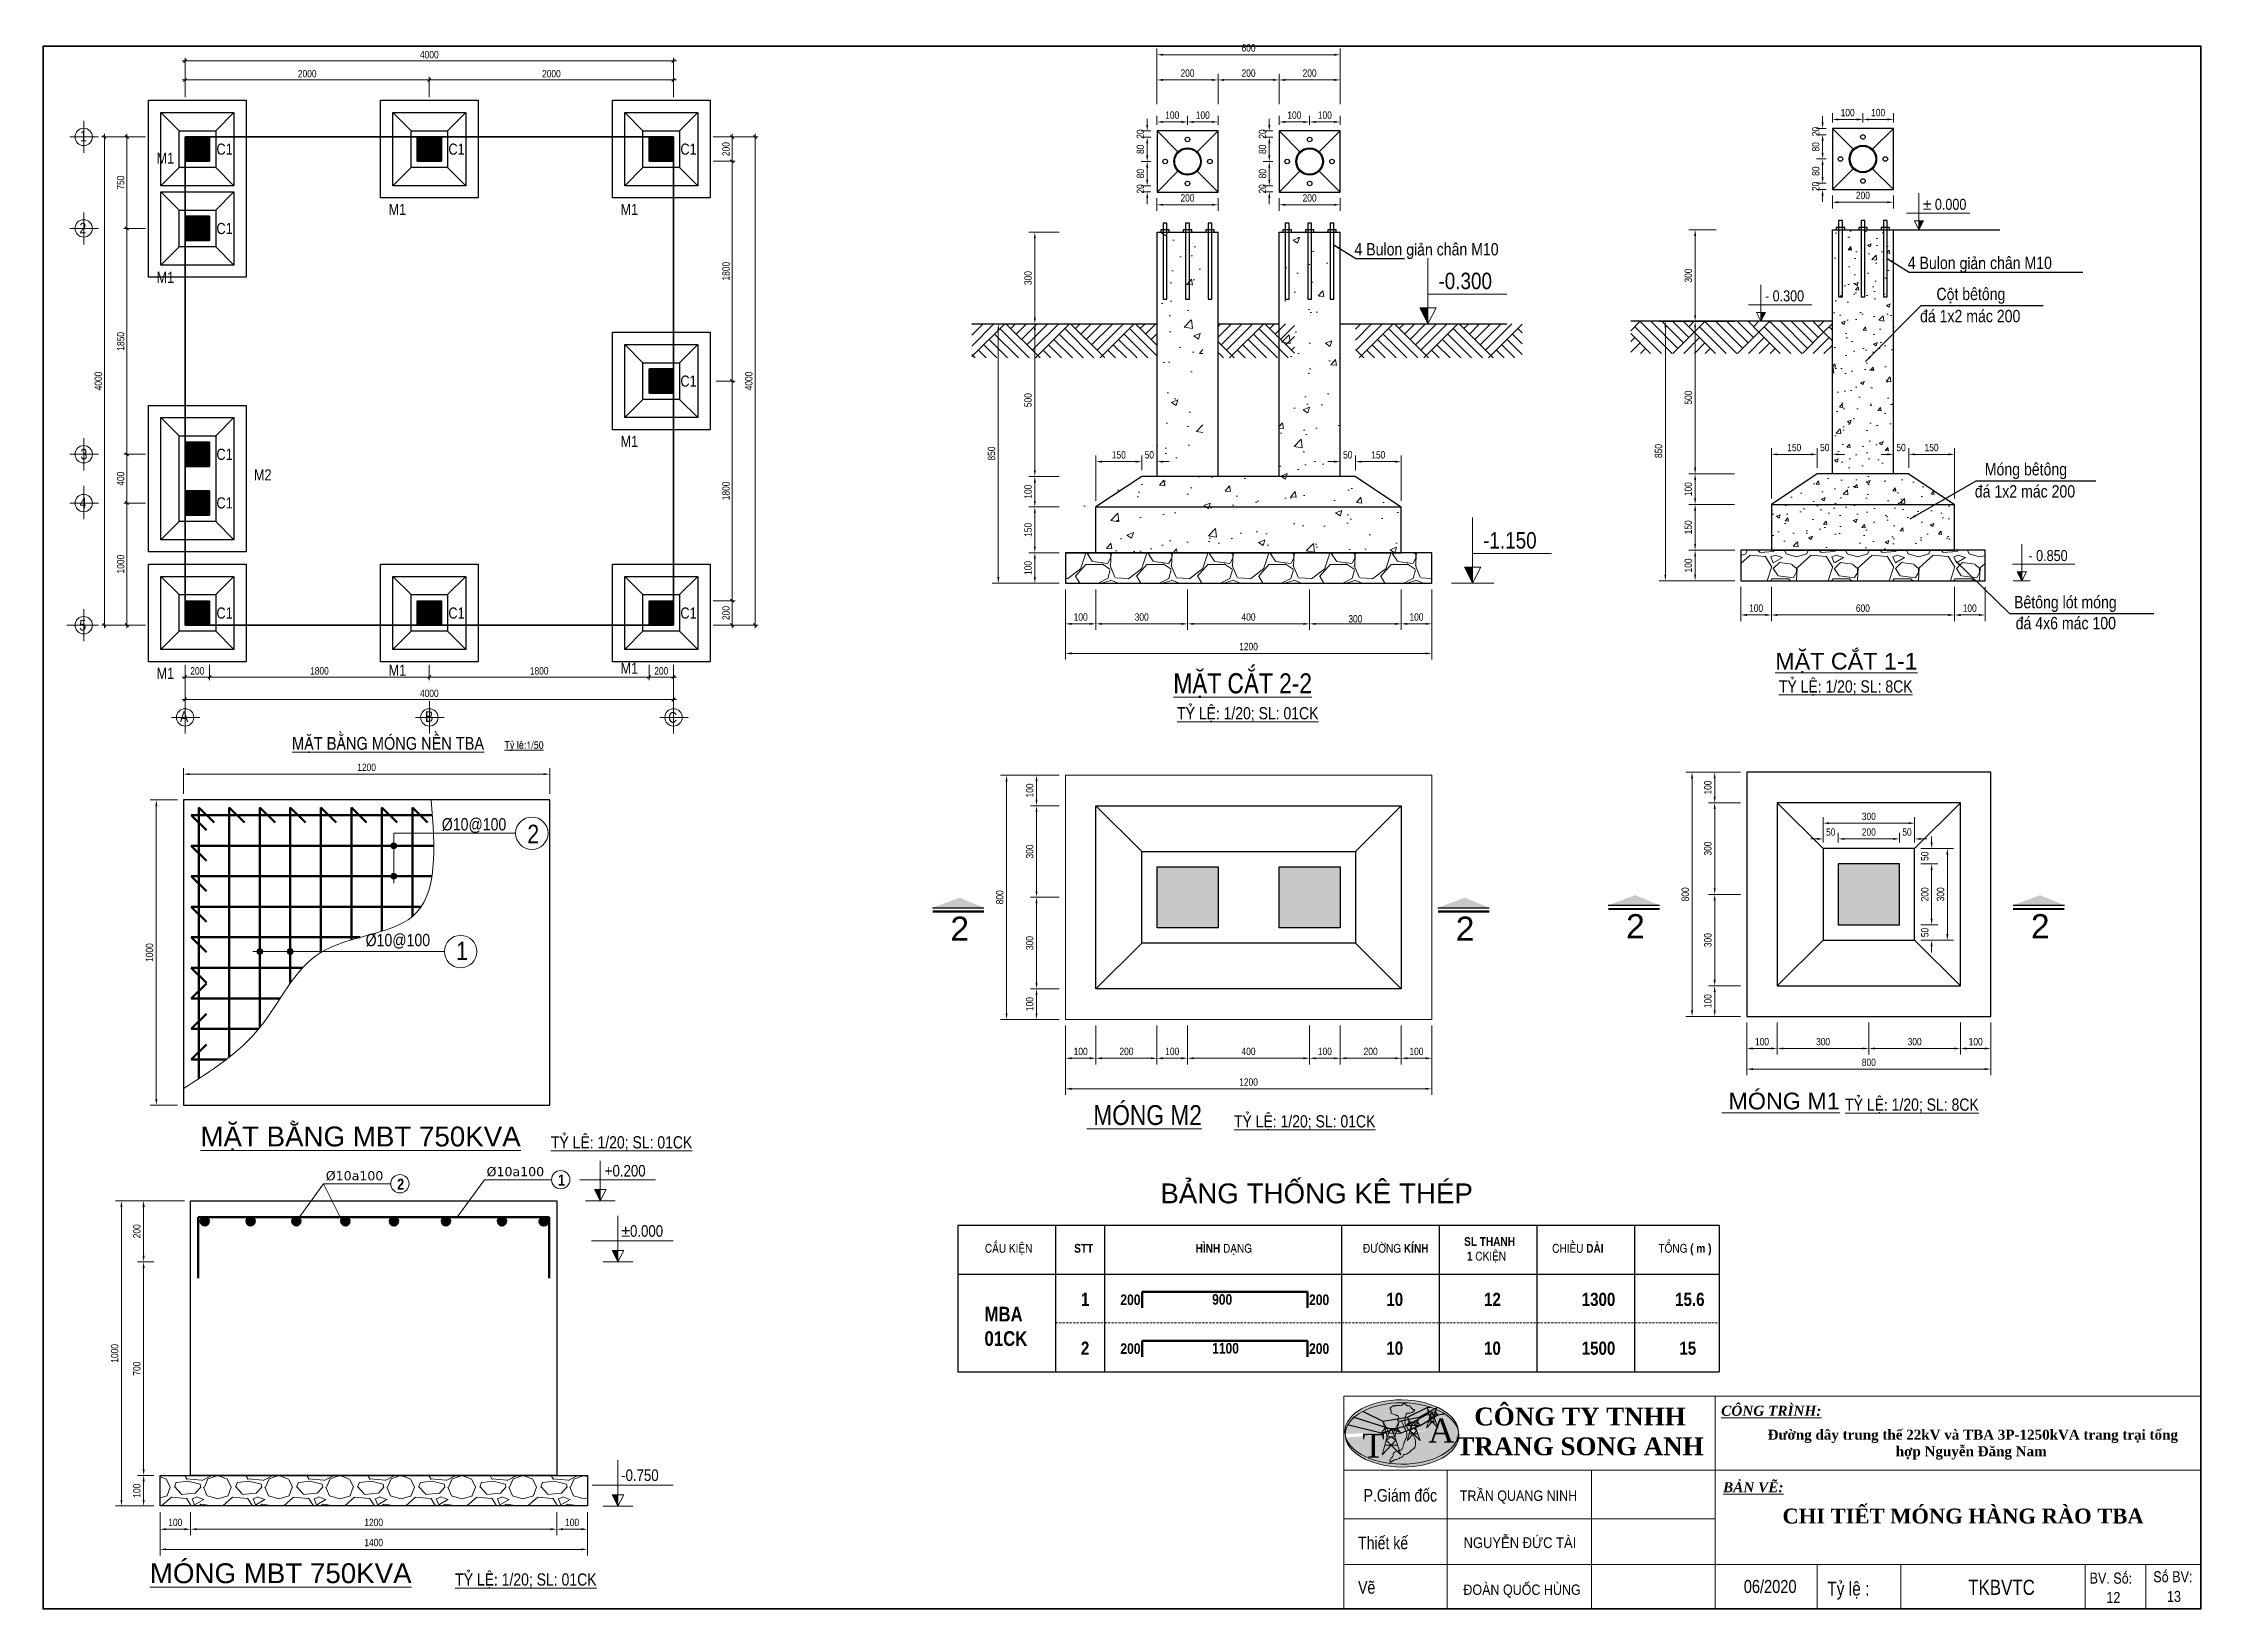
# Model space of a CAD drawing. Header units: millimetres. Extents: x 330554 to 656471, y 11007 to 130943.
# Drawn here: x 454652 to 489998, y 37402 to 63054 of the extents above; entities that cross this region are included whole.
import ezdxf
from ezdxf.enums import TextEntityAlignment as Align

# ---------------------------------------------------------------- set-up
doc = ezdxf.new("R2010")
doc.units = ezdxf.units.MM
doc.header["$LTSCALE"] = 6
doc.linetypes.add('HIDDEN', pattern=[9.525, 6.35, -3.175])
for name, color, linetype, lineweight in [('4', 4, 'Continuous', 18), ('6', 6, 'Continuous', 50), ('8', 8, 'Continuous', 9), ('Duongcoban', 4, 'Continuous', 30), ('HACTH', 253, 'Continuous', 5), ('Hatch', 250, 'Continuous', 13), ('Khung', 7, 'Continuous', 20), ('Khung ten', 7, 'Continuous', 20), ('Luoi B40', 3, 'Continuous', 13), ('netlonkhungten', 32, 'Continuous', 35), ('Text', 7, 'Continuous', 13), ('TUONG', 2, 'Continuous', 25)]:
    doc.layers.add(name, color=color, linetype=linetype, lineweight=lineweight)
for name, color, linetype in [('BULONG', 7, 'Continuous'), ('DO', 1, 'Continuous'), ('Khung Bao', 101, 'Continuous'), ('MONG', 62, 'Continuous'), ('Nen TBA', 193, 'Continuous'), ('Thep', 11, 'Continuous')]:
    doc.layers.add(name, color=color, linetype=linetype)
doc.styles.add('khoa', font='VHELVCN.TTF')
doc.styles.add('ktenBCKT_6o$0$VN', font='arial.ttf')
doc.styles.add('SOLID', font='VHELVEB.TTF')
doc.styles.get("Standard").update_dxf_attribs({"font": 'VHELVCN.TTF', "height": 120})
doc.styles.add('VN', font='VHELVEN.TTF')
doc.styles.add('Vni-helvecondense', font='VHELVCN.TTF')
doc.styles.add('VNI-Time', font='VTIMESN.TTF', dxfattribs={"width": 0.9})
doc.styles.add('VSIMPLEX', font='VHELVCN.TTF', dxfattribs={"height": 100})
doc.dimstyles.new('kt-20', dxfattribs={"dimtxt": 120, "dimasz": 100, "dimexe": 100, "dimexo": 100, "dimgap": 50, "dimtad": 1, "dimtoh": 1, "dimdec": 0, "dimlfac": 0.2, "dimzin": 1, "dimdsep": 46, "dimtxsty": 'Standard', "dimcen": 50, "dimdle": 100, "dimclrd": 8, "dimclre": 8, "dimclrt": 7, "dimadec": 0, "dimazin": 0, "dimtfac": 1, "dimtdec": 0, "dimtix": 1, "dimtofl": 0, "dimtmove": 0, "dimatfit": 3, "dimfxl": 100, "dimtolj": 1, "dimtzin": 1, "dimlwd": 9, "dimlwe": 5, "dimarcsym": 0})
doc.dimstyles.new('kt-50', dxfattribs={"dimtxt": 120, "dimasz": 50, "dimexe": 50, "dimexo": 50, "dimgap": 40, "dimtad": 1, "dimtoh": 1, "dimdec": 0, "dimlfac": 0.5, "dimzin": 1, "dimdsep": 46, "dimtxsty": 'Standard', "dimblk": 'OBLIQUE', "dimcen": 50, "dimdle": 50, "dimclrd": 8, "dimclre": 8, "dimclrt": 7, "dimadec": 0, "dimazin": 0, "dimtfac": 1, "dimtdec": 0, "dimtix": 1, "dimtofl": 0, "dimtmove": 0, "dimatfit": 3, "dimldrblk": 'ARCHTICK', "dimfxl": 1, "dimtolj": 1, "dimtzin": 1, "dimlwd": -1, "dimlwe": -1, "dimarcsym": 0})
doc.dimstyles.new('Mui Ten', dxfattribs={"dimtxt": 100, "dimasz": 100, "dimexe": 0.18, "dimexo": 50, "dimgap": 20, "dimtad": 2, "dimtoh": 1, "dimdec": 0, "dimzin": 0, "dimdsep": 46, "dimtxsty": 'Standard', "dimcen": 0.09, "dimclrd": 2, "dimclre": 2, "dimclrt": 2, "dimadec": 0, "dimazin": 0, "dimtfac": 1, "dimtdec": 0, "dimtofl": 0, "dimtmove": 0, "dimatfit": 3, "dimfxl": 1, "dimtolj": 1, "dimtzin": 0, "dimarcsym": 0})

msp = doc.modelspace()

# ---------------------------------------------------------------- texts
at = {"layer": 'DO', "style": 'SOLID'}
for p in [(480582.231, 48586.799), (487214.288, 48586.799), (469514.378, 48545.751), (477792.377, 48545.751)]:
    msp.add_text('2', height=393.75, dxfattribs=at).set_placement(p, align=Align.MIDDLE_LEFT)
at = {"layer": 'Khung ten', "color": 4, "attachment_point": 5, "style": 'VN'}
for s, insert, char_height, width in [(' {\\fTimes New Roman|b1|i0|c0|p18;\\H1.227x;Đường dây trung thế 22kV và TBA 3P-1250kVA trang trại tổng hợp Nguyễn Đăng Nam}', (486236.051, 40092.182), 133.043973, 6762.62972), ('{\\fTimes New Roman|b1|i0|c0|p18;CHI TIẾT MÓNG HÀNG RÀO TBA}', (486102.109, 38920.94), 244.35188, 6724.37085)]:
    msp.add_mtext(s, dxfattribs=dict(at, insert=insert, char_height=char_height, width=width))
at = {"layer": 'Text'}
for s, height, p in [('1', 174.182, (455255.82, 61442.681)), ('M1', 182, (456510.087, 61078.736)), ('C1', 182, (457491.353, 61226.311)), ('C1', 182, (457491.353, 61226.311)), ('C1', 182, (461291.353, 61226.311)), ('C1', 182, (465091.353, 61226.311)), ('2', 174.182, (455247.377, 59936.759)), ('C1', 182, (457491.353, 59926.311)), ('C1', 182, (457491.353, 59926.311)), ('M1', 182, (460310.087, 60238.516)), ('M1', 182, (464110.087, 60238.516)), ('M1', 182, (456510.087, 59125.848)), ('-0.300', 270, (477508.746, 59022.891)), ('C1', 182, (465091.353, 57426.311)), ('M1', 182, (464110.087, 56438.516)), ('3', 174.182, (455263.837, 56233.777)), ('C1', 182, (457491.353, 56226.311)), ('M2', 182, (458104.906, 55888.67)), ('4', 174.182, (455249.527, 55434.153)), ('C1', 182, (457491.353, 55430.279)), ('-1.150', 270, (478240.204, 54772.891)), ('C1', 182, (457491.353, 53626.311)), ('C1', 182, (461291.353, 53626.311)), ('C1', 182, (465091.353, 53626.311)), ('5', 174.182, (455244.462, 53430.104)), ('M1', 182, (456510.087, 52638.516)), ('M1', 182, (460310.087, 52689.68)), ('M1', 182, (464110.087, 52721.105)), ('%%uMAËT CAÉT 2-2', 325, (473167.23, 52403.831)), ('%%UTYÛ LEÄ: 1/20; SL: 8CK', 200, (483086.622, 52414.404)), ('A', 174.182, (456894.312, 51932.504)), ('B', 174.182, (460908.185, 51933.87)), ('C', 174.182, (464892.571, 51920.16)), ('%%uTYÛ LEÄ: 1/20; SL: 01CK', 200, (473227.528, 51975.3)), ('%%uMAËT BAÈNG MOÙNG NEÀN TBA', 208.00512, (458729.664, 51477.434)), ('%%uTyû leä:1/50', 128.00635, (462209.092, 51493.603)), ('Þ10@100', 201.6, (461182.534, 50155.139)), ('Þ10@100', 201.6, (459934.875, 48259.109)), ('%%u MOÙNG M2', 325, (471751.601, 45329.462)), ('%%UTYÛ LEÄ: 1/20; SL: 8CK', 200, (484171.453, 45563.258)), ('%%uTYÛ LEÄ: 1/20; SL: 01CK', 200, (474160.27, 45289.523)), ('%%UTYÛ LEÄ: 1/20; SL: 01CK', 200, (462970.649, 44945.687)), ('+0.200', 189, (463852.849, 44485.108)), ('±0.000', 189, (464120.991, 43498.396)), ('-0.750', 189, (464120.991, 39497.471)), ('%%UTYÛ LEÄ: 1/20; SL: 01CK', 200, (461401.771, 37783.179))]:
    msp.add_text(s, height=height, dxfattribs=at).set_placement(p)
for s, height, style, p in [('%%P 0.000', 180, 'khoa', (485445.306, 60322.982)), ('4 Bulon giaûn chaân M10', 201.6, 'khoa', (476133.424, 59576.309)), ('4 Bulon giaûn chaân M10', 201.6, 'khoa', (485196.937, 59353.272)), ('Coät beâtoâng', 201.6, 'khoa', (485666.881, 58843.821)), ('- 0.300', 180, 'khoa', (482857.05, 58822.982)), ('ñaù 1x2 maùc 200', 201.6, 'khoa', (485398.325, 58481.199)), ('Moùng beâtoâng', 201.6, 'khoa', (486458.343, 55971.945)), ('ñaù 1x2 maùc 200', 201.6, 'khoa', (486295.668, 55609.323)), ('- 0.850', 180, 'khoa', (487173.111, 54568.529)), ('Beâtoâng loùt moùng', 201.6, 'khoa', (486937.524, 53794.391)), ('ñaù 4x6 maùc 100', 201.6, 'khoa', (486964.969, 53450.768)), ('%%uMAËT CAÉT 1-1', 273, 'VN', (483026.325, 52791.79)), ('%%u MOÙNG M1', 273, 'VN', (482153.539, 45585.707)), ('%%UMAËT BAÈNG MBT 750KVA', 325, 'VN', (457227.695, 44978.858)), ('BAÛNG THOÁNG KEÂ THEÙP ', 325, 'VN', (472953.234, 44046.347)), ('%%UMOÙNG MBT 750KVA', 325, 'VN', (456399.854, 37823.012)), ('BV. Soá: ', 180.042, 'Vni-helvecondense', (488174.729, 37815.757)), (' Soá BV: ', 180.042, 'Vni-helvecondense', (489161.857, 37838.533))]:
    msp.add_text(s, height=height, dxfattribs=dict(at, style=style)).set_placement(p)
at = {"layer": 'Text', "style": 'VNI-Time', "width": 0.9}
for s, height, p in [('TRAÀN QUANG NINH', 170.15464, (478819.974, 39171.438)), ('NGUYEÃN ÑÖÙC TAØI', 176.51532, (478843.675, 38397.625)), ('ÑOAØN QUOÁC HUØNG', 170.15464, (478878.479, 37630.474))]:
    msp.add_text(s, height=height, dxfattribs=at).set_placement(p, align=Align.CENTER)
at = {"layer": 'Text', "style": 'Vni-helvecondense'}
for s, p in [('12', (488564.995, 37498.355)), ('13', (489557.175, 37515.846))]:
    msp.add_text(s, height=180.042, dxfattribs=at).set_placement(p, align=Align.CENTER)
at = {"layer": 'Text', "char_height": 302.4, "width": 374.85, "attachment_point": 5}
for s, insert in [('2', (462680.563, 50097.73)), ('1', (461514.326, 48182.325))]:
    msp.add_mtext(s, dxfattribs=dict(at, insert=insert))
at = {"layer": 'Text', "color": 3, "lineweight": 25, "ltscale": 0.8, "char_height": 150, "width": 1834.8, "attachment_point": 1}
for insert in [(459055.555, 44573.589), (461690.196, 44640.404)]:
    msp.add_mtext('  {\\fVerdana|b0|i0|c0|p34;  %%C10a100}', dxfattribs=dict(at, insert=insert))
at = {"layer": 'Text', "color": 3, "lineweight": 25, "ltscale": 0.8, "attachment_point": 1, "style": 'VSIMPLEX'}
for s, insert, char_height, width in [('{\\fVNI-Helve-Condense|b1|i0|c0|p2;2}', (460451.317, 44450.219), 180, 2201.76), ('{\\fVNI-Helve-Condense|b1|i0|c0|p2;1}', (463085.958, 44517.035), 180, 2201.76), ('{\\fVNI-Helve-Condense|b1|i0|c0|p2;SL THANH \\P 1 CKIEÄN}', (477929.246, 43492.935), 144, 2139.836), ('{\\fVNI-Helve-Condense|b1|i0|c0|p2;CAÁU KIEÄN}', (470079.456, 43380.622), 144, 2139.836), ('{\\fVNI-Helve-Condense|b1|i0|c0|p2;STT}', (471541.684, 43380.622), 144, 2139.836), ('{\\fVNI-Helve-Condense|b1|i0|c0|p2;HÌNH DAÏNG}', (473531.796, 43380.622), 144, 2139.836), ('{\\fVNI-Helve-Condense|b1|i0|c0|p2;ÑÖÔØNG KÍNH}', (476272.923, 43380.622), 144, 2139.836), ('{\\fVNI-Helve-Condense|b1|i0|c0|p2;CHIEÀU DAØI}', (479372.084, 43380.622), 144, 2139.836), ('{\\fVNI-Helve-Condense|b1|i0|c0|p2;TOÅNG ( m )}', (481112.5, 43380.622), 144, 2139.836), ('{\\fVNI-Helve-Condense|b1|i0|c0|p2;1}', (471652.107, 42580.622), 216, 3209.754), ('{\\fVNI-Helve-Condense|b1|i0|c0|p2;200}', (472297.655, 42552.498), 172.8, 2567.8032), ('{\\fVNI-Helve-Condense|b1|i0|c0|p2;900}', (473800.713, 42557.949), 172.8, 2567.8032), ('{\\fVNI-Helve-Condense|b1|i0|c0|p2;200}', (475389.191, 42552.498), 172.8, 2567.8032), ('{\\fVNI-Helve-Condense|b1|i0|c0|p2;10}', (476655.451, 42580.622), 216, 3209.754), ('{\\fVNI-Helve-Condense|b1|i0|c0|p2;12}', (478255.451, 42580.622), 216, 3209.754), ('{\\fVNI-Helve-Condense|b1|i0|c0|p2;1300}', (479855.451, 42580.622), 216, 3209.754), ('{\\fVNI-Helve-Condense|b1|i0|c0|p2;15.6}', (481385.796, 42580.622), 216, 3209.754), ('{\\fVNI-Helve-Condense|b1|i0|c0|p2;MBA\\P01CK}', (470072.128, 42350.578), 240, 3566.39333), ('{\\fVNI-Helve-Condense|b1|i0|c0|p2;2}', (471652.107, 41780.622), 216, 3209.754), ('{\\fVNI-Helve-Condense|b1|i0|c0|p2;200}', (472297.655, 41752.498), 172.8, 2567.8032), ('{\\fVNI-Helve-Condense|b1|i0|c0|p2;1100}', (473800.713, 41757.949), 172.8, 2567.8032), ('{\\fVNI-Helve-Condense|b1|i0|c0|p2;200}', (475389.191, 41752.498), 172.8, 2567.8032), ('{\\fVNI-Helve-Condense|b1|i0|c0|p2;10}', (476655.451, 41780.622), 216, 3209.754), ('{\\fVNI-Helve-Condense|b1|i0|c0|p2;10}', (478255.451, 41780.622), 216, 3209.754), ('{\\fVNI-Helve-Condense|b1|i0|c0|p2;1500}', (479855.451, 41780.622), 216, 3209.754), ('{\\fVNI-Helve-Condense|b1|i0|c0|p2;15}', (481455.451, 41780.622), 216, 3209.754)]:
    msp.add_mtext(s, dxfattribs=dict(at, insert=insert, char_height=char_height, width=width))
at = {"layer": 'Text'}
for s, insert, char_height, width, attachment_point, style in [('{\\fTimes New Roman|b1|i0|c0|p18;CÔNG TY TNHH\\PTRANG SONG ANH}', (479827.3, 40699.611), 292.69636, 5136.8211, 2, 'VN'), ('{\\fTimes New Roman|b1|i1|c0|p18;\\LCÔNG TRÌNH: }', (482960.423, 40645.97), 165.04633, 7204.32428, 5, 'ktenBCKT_6o$0$VN'), ('{\\fArial|b0|i0|c0|p34;\\W0.8;P.\\fArial|b0|i0|c238|p34;G\\fArial|b0|i0|c0|p34;iám\\fArial|b0|i0|c238|p34; đ\\fArial|b0|i0|c0|p34;ốc}', (476282.443, 39259.7), 206.307912, 2302.00574, 4, 'VN'), ('{\\fTimes New Roman|b1|i1|c0|p18;\\LBẢN VẼ: }', (482665.6, 39393.12), 165.04633, 7204.32428, 5, 'ktenBCKT_6o$0$VN'), ('{\\fArial|b0|i0|c238|p34;\\W0.8;Thi\\fArial|b0|i0|c0|p34;ết kế }', (476192.545, 38480.734), 206.30791, 2302.00574, 4, 'VN'), ('{\\fArial|b0|i0|c0|p34;\\W0.8;Vẽ}', (476192.545, 37752.425), 206.30791, 2302.00574, 4, 'VN'), ('{\\W0.8; 06\\fArial|b0|i0|c238|p34;/20\\fArial|b0|i0|c0|p34;20}', (482443.697, 37767.33), 214.02007, 1373.1466, 4, 'VN'), ('{\\fArial|b0|i0|c238|p34;\\W0.8;T\\fArial|b0|i0|c0|p34;ỷ lệ : }', (483877.839, 37700.14), 226.9387, 2532.20631, 4, 'VN'), ('{\\W0.8;TKBVTC}', (486187.018, 37753.232), 247.56949, 2302.00574, 4, 'VN')]:
    msp.add_mtext(s, dxfattribs=dict(at, insert=insert, char_height=char_height, width=width, attachment_point=attachment_point, style=style))

# ---------------------------------------------------------------- blocks, each defined once
blk = doc.blocks.new('*D532')
at = {"layer": '8', "color": 8, "lineweight": 5, "transparency": 16777216}
for p, q in [((456967, 44088), (456198, 44088)), ((456466, 43088), (456198, 43088))]:
    blk.add_line(p, q, dxfattribs=at)
at = {"layer": '8', "color": 8, "lineweight": 9, "transparency": 16777216}
blk.add_line((456298, 43988), (456298, 43188), dxfattribs=at)
at = {"layer": '8', "color": 8, "transparency": 16777216}
for points in [[(456281, 43988), (456315, 43988), (456298, 44088)], [(456281, 43188), (456315, 43188), (456298, 43088)]]:
    blk.add_solid(points, dxfattribs=at)
at = {"layer": 'Defpoints', "color": 0, "transparency": 16777216}
for p in [(457067, 44088), (456298, 43088), (456566, 43088)]:
    blk.add_point(p, dxfattribs=at)
at = {"layer": '8', "color": 7, "transparency": 16777216, "insert": (456187, 43588), "char_height": 120, "attachment_point": 5, "rotation": 90}
blk.add_mtext('\\A1;200', dxfattribs=at)
blk = doc.blocks.new('*D533')
at = {"layer": '8', "color": 8, "lineweight": 5, "transparency": 16777216}
for p, q in [((463067, 38988), (463067, 38607)), ((463567, 38988), (463567, 38607))]:
    blk.add_line(p, q, dxfattribs=at)
at = {"layer": '8', "color": 8, "lineweight": 9, "transparency": 16777216}
blk.add_line((463467, 38707), (463167, 38707), dxfattribs=at)
at = {"layer": '8', "color": 8, "transparency": 16777216}
for points in [[(463167, 38724), (463167, 38690), (463067, 38707)], [(463467, 38724), (463467, 38690), (463567, 38707)]]:
    blk.add_solid(points, dxfattribs=at)
at = {"layer": 'Defpoints', "color": 0, "transparency": 16777216}
for p in [(463067, 39088), (463567, 39088), (463067, 38707)]:
    blk.add_point(p, dxfattribs=at)
at = {"layer": '8', "color": 7, "transparency": 16777216, "insert": (463317, 38818), "char_height": 120, "attachment_point": 5}
blk.add_mtext('\\A1;100', dxfattribs=at)
blk = doc.blocks.new('*D534')
at = {"layer": '8', "color": 8, "lineweight": 5, "transparency": 16777216}
for p, q in [((456567, 38988), (456567, 38607)), ((457067, 38988), (457067, 38607))]:
    blk.add_line(p, q, dxfattribs=at)
at = {"layer": '8', "color": 8, "lineweight": 9, "transparency": 16777216}
blk.add_line((456667, 38707), (456967, 38707), dxfattribs=at)
at = {"layer": '8', "color": 8, "transparency": 16777216}
for points in [[(456667, 38724), (456667, 38690), (456567, 38707)], [(456967, 38724), (456967, 38690), (457067, 38707)]]:
    blk.add_solid(points, dxfattribs=at)
at = {"layer": 'Defpoints', "color": 0, "transparency": 16777216}
for p in [(456567, 39088), (457067, 39088), (457067, 38707)]:
    blk.add_point(p, dxfattribs=at)
at = {"layer": '8', "color": 7, "transparency": 16777216, "insert": (456817, 38818), "char_height": 120, "attachment_point": 5}
blk.add_mtext('\\A1;100', dxfattribs=at)
blk = doc.blocks.new('*D414')
at = {"layer": '8', "color": 8, "lineweight": 5, "transparency": 16777216}
for p, q in [((456476, 44088), (455835, 44088)), ((456467, 39088), (455835, 39088))]:
    blk.add_line(p, q, dxfattribs=at)
at = {"layer": '8', "color": 8, "lineweight": 9, "transparency": 16777216}
blk.add_line((455935, 43988), (455935, 39188), dxfattribs=at)
at = {"layer": '8', "color": 8, "transparency": 16777216}
for points in [[(455918, 43988), (455952, 43988), (455935, 44088)], [(455918, 39188), (455952, 39188), (455935, 39088)]]:
    blk.add_solid(points, dxfattribs=at)
at = {"layer": 'Defpoints', "color": 0, "transparency": 16777216}
for p in [(456576, 44088), (455935, 39088), (456567, 39088)]:
    blk.add_point(p, dxfattribs=at)
at = {"layer": '8', "color": 7, "transparency": 16777216, "insert": (455824, 41588), "char_height": 120, "attachment_point": 5, "rotation": 90}
blk.add_mtext('\\A1;1000', dxfattribs=at)
blk = doc.blocks.new('*D535')
at = {"layer": '8', "color": 8, "lineweight": 5, "transparency": 16777216}
for p, q in [((456467, 39588), (456198, 39588)), ((456467, 39088), (456198, 39088))]:
    blk.add_line(p, q, dxfattribs=at)
at = {"layer": '8', "color": 8, "lineweight": 9, "transparency": 16777216}
blk.add_line((456298, 39488), (456298, 39188), dxfattribs=at)
at = {"layer": '8', "color": 8, "transparency": 16777216}
for points in [[(456281, 39488), (456315, 39488), (456298, 39588)], [(456281, 39188), (456315, 39188), (456298, 39088)]]:
    blk.add_solid(points, dxfattribs=at)
at = {"layer": 'Defpoints', "color": 0, "transparency": 16777216}
for p in [(456567, 39588), (456298, 39088), (456567, 39088)]:
    blk.add_point(p, dxfattribs=at)
at = {"layer": '8', "color": 7, "transparency": 16777216, "insert": (456187, 39338), "char_height": 120, "attachment_point": 5, "rotation": 90}
blk.add_mtext('\\A1;100', dxfattribs=at)
blk = doc.blocks.new('*D415')
at = {"layer": '8', "color": 8, "lineweight": 5, "transparency": 16777216}
for p, q in [((456466, 43088), (456198, 43088)), ((456467, 39588), (456198, 39588))]:
    blk.add_line(p, q, dxfattribs=at)
at = {"layer": '8', "color": 8, "lineweight": 9, "transparency": 16777216}
blk.add_line((456298, 42988), (456298, 39688), dxfattribs=at)
at = {"layer": '8', "color": 8, "transparency": 16777216}
for points in [[(456281, 42988), (456315, 42988), (456298, 43088)], [(456281, 39688), (456315, 39688), (456298, 39588)]]:
    blk.add_solid(points, dxfattribs=at)
at = {"layer": 'Defpoints', "color": 0, "transparency": 16777216}
for p in [(456566, 43088), (456298, 39588), (456567, 39588)]:
    blk.add_point(p, dxfattribs=at)
at = {"layer": '8', "color": 7, "transparency": 16777216, "insert": (456187, 41338), "char_height": 120, "attachment_point": 5, "rotation": 90}
blk.add_mtext('\\A1;700', dxfattribs=at)
blk = doc.blocks.new('*D416')
at = {"layer": '8', "color": 8, "lineweight": 5, "transparency": 16777216}
for p, q in [((457067, 38988), (457067, 38607)), ((463067, 38988), (463067, 38607))]:
    blk.add_line(p, q, dxfattribs=at)
at = {"layer": '8', "color": 8, "lineweight": 9, "transparency": 16777216}
blk.add_line((457167, 38707), (462967, 38707), dxfattribs=at)
at = {"layer": '8', "color": 8, "transparency": 16777216}
for points in [[(457167, 38724), (457167, 38690), (457067, 38707)], [(462967, 38724), (462967, 38690), (463067, 38707)]]:
    blk.add_solid(points, dxfattribs=at)
at = {"layer": 'Defpoints', "color": 0, "transparency": 16777216}
for p in [(457067, 39088), (463067, 39088), (463067, 38707)]:
    blk.add_point(p, dxfattribs=at)
at = {"layer": '8', "color": 7, "transparency": 16777216, "insert": (460067, 38818), "char_height": 120, "attachment_point": 5}
blk.add_mtext('\\A1;1200', dxfattribs=at)
blk = doc.blocks.new('*D536')
at = {"layer": '8', "color": 8, "lineweight": 5, "transparency": 16777216}
for p, q in [((456567, 38988), (456567, 38277)), ((463567, 38988), (463567, 38277))]:
    blk.add_line(p, q, dxfattribs=at)
at = {"layer": '8', "color": 8, "lineweight": 9, "transparency": 16777216}
blk.add_line((456667, 38377), (463467, 38377), dxfattribs=at)
at = {"layer": '8', "color": 8, "transparency": 16777216}
for points in [[(456667, 38394), (456667, 38361), (456567, 38377)], [(463467, 38394), (463467, 38361), (463567, 38377)]]:
    blk.add_solid(points, dxfattribs=at)
at = {"layer": 'Defpoints', "color": 0, "transparency": 16777216}
for p in [(456567, 39088), (463567, 39088), (463567, 38377)]:
    blk.add_point(p, dxfattribs=at)
at = {"layer": '8', "color": 7, "transparency": 16777216, "insert": (460067, 38488), "char_height": 120, "attachment_point": 5}
blk.add_mtext('\\A1;1400', dxfattribs=at)
blk = doc.blocks.new('*D537')
at = {"layer": '8', "color": 8, "lineweight": 5, "transparency": 16777216}
for p, q in [((456851, 50654), (456406, 50654)), ((456851, 45654), (456406, 45654))]:
    blk.add_line(p, q, dxfattribs=at)
at = {"layer": '8', "color": 8, "lineweight": 9, "transparency": 16777216}
blk.add_line((456506, 50554), (456506, 45754), dxfattribs=at)
at = {"layer": '8', "color": 8, "transparency": 16777216}
for points in [[(456490, 50554), (456523, 50554), (456506, 50654)], [(456490, 45754), (456523, 45754), (456506, 45654)]]:
    blk.add_solid(points, dxfattribs=at)
at = {"layer": 'Defpoints', "color": 0, "transparency": 16777216}
for p in [(456951, 50654), (456506, 45654), (456951, 45654)]:
    blk.add_point(p, dxfattribs=at)
at = {"layer": '8', "color": 7, "transparency": 16777216, "insert": (456395, 48154), "char_height": 120, "attachment_point": 5, "rotation": 90}
blk.add_mtext('\\A1;1000', dxfattribs=at)
blk = doc.blocks.new('*D538')
at = {"layer": '8', "color": 8, "lineweight": 5, "transparency": 16777216}
for p, q in [((456951, 50754), (456951, 51177)), ((462951, 50754), (462951, 51177))]:
    blk.add_line(p, q, dxfattribs=at)
at = {"layer": '8', "color": 8, "lineweight": 9, "transparency": 16777216}
blk.add_line((457051, 51077), (462851, 51077), dxfattribs=at)
at = {"layer": '8', "color": 8, "transparency": 16777216}
for points in [[(457051, 51094), (457051, 51061), (456951, 51077)], [(462851, 51094), (462851, 51061), (462951, 51077)]]:
    blk.add_solid(points, dxfattribs=at)
at = {"layer": 'Defpoints', "color": 0, "transparency": 16777216}
for p in [(462951, 51077), (456951, 50654), (462951, 50654)]:
    blk.add_point(p, dxfattribs=at)
at = {"layer": '8', "color": 7, "transparency": 16777216, "insert": (459951, 51189), "char_height": 120, "attachment_point": 5}
blk.add_mtext('\\A1;1200', dxfattribs=at)
blk = doc.blocks.new('*D512')
at = {"layer": '8', "color": 8, "lineweight": 5, "transparency": 16777216}
for p, q in [((471298, 51060), (470825, 51060)), ((471298, 50560), (470825, 50560))]:
    blk.add_line(p, q, dxfattribs=at)
at = {"layer": '8', "color": 8, "lineweight": 9, "transparency": 16777216}
blk.add_line((470925, 50960), (470925, 50660), dxfattribs=at)
at = {"layer": '8', "color": 8, "transparency": 16777216}
for points in [[(470908, 50960), (470941, 50960), (470925, 51060)], [(470908, 50660), (470941, 50660), (470925, 50560)]]:
    blk.add_solid(points, dxfattribs=at)
at = {"layer": 'Defpoints', "color": 0, "transparency": 16777216}
for p in [(471398, 51060), (470925, 50560), (471398, 50560)]:
    blk.add_point(p, dxfattribs=at)
at = {"layer": '8', "color": 7, "transparency": 16777216, "insert": (470813, 50810), "char_height": 120, "attachment_point": 5, "rotation": 90}
blk.add_mtext('\\A1;100', dxfattribs=at)
blk = doc.blocks.new('*D390')
at = {"layer": '8', "color": 8, "lineweight": 5, "transparency": 16777216}
for p, q in [((471298, 50560), (470825, 50560)), ((471298, 49060), (470825, 49060))]:
    blk.add_line(p, q, dxfattribs=at)
at = {"layer": '8', "color": 8, "lineweight": 9, "transparency": 16777216}
blk.add_line((470925, 50460), (470925, 49160), dxfattribs=at)
at = {"layer": '8', "color": 8, "transparency": 16777216}
for points in [[(470908, 50460), (470941, 50460), (470925, 50560)], [(470908, 49160), (470941, 49160), (470925, 49060)]]:
    blk.add_solid(points, dxfattribs=at)
at = {"layer": 'Defpoints', "color": 0, "transparency": 16777216}
for p in [(471398, 50560), (470925, 49060), (471398, 49060)]:
    blk.add_point(p, dxfattribs=at)
at = {"layer": '8', "color": 7, "transparency": 16777216, "insert": (470813, 49810), "char_height": 120, "attachment_point": 5, "rotation": 90}
blk.add_mtext('\\A1;300', dxfattribs=at)
blk = doc.blocks.new('*D513')
at = {"layer": '8', "color": 8, "lineweight": 5, "transparency": 16777216}
for p, q in [((471298, 49060), (470825, 49060)), ((471298, 47560), (470825, 47560))]:
    blk.add_line(p, q, dxfattribs=at)
at = {"layer": '8', "color": 8, "lineweight": 9, "transparency": 16777216}
blk.add_line((470925, 48960), (470925, 47660), dxfattribs=at)
at = {"layer": '8', "color": 8, "transparency": 16777216}
for points in [[(470908, 48960), (470941, 48960), (470925, 49060)], [(470908, 47660), (470941, 47660), (470925, 47560)]]:
    blk.add_solid(points, dxfattribs=at)
at = {"layer": 'Defpoints', "color": 0, "transparency": 16777216}
for p in [(471398, 49060), (470925, 47560), (471398, 47560)]:
    blk.add_point(p, dxfattribs=at)
at = {"layer": '8', "color": 7, "transparency": 16777216, "insert": (470813, 48310), "char_height": 120, "attachment_point": 5, "rotation": 90}
blk.add_mtext('\\A1;300', dxfattribs=at)
blk = doc.blocks.new('*D514')
at = {"layer": '8', "color": 8, "lineweight": 5, "transparency": 16777216}
for p, q in [((471298, 47560), (470825, 47560)), ((471298, 47060), (470825, 47060))]:
    blk.add_line(p, q, dxfattribs=at)
at = {"layer": '8', "color": 8, "lineweight": 9, "transparency": 16777216}
blk.add_line((470925, 47460), (470925, 47160), dxfattribs=at)
at = {"layer": '8', "color": 8, "transparency": 16777216}
for points in [[(470908, 47460), (470941, 47460), (470925, 47560)], [(470908, 47160), (470941, 47160), (470925, 47060)]]:
    blk.add_solid(points, dxfattribs=at)
at = {"layer": 'Defpoints', "color": 0, "transparency": 16777216}
for p in [(471398, 47560), (470925, 47060), (471398, 47060)]:
    blk.add_point(p, dxfattribs=at)
at = {"layer": '8', "color": 7, "transparency": 16777216, "insert": (470813, 47310), "char_height": 120, "attachment_point": 5, "rotation": 90}
blk.add_mtext('\\A1;100', dxfattribs=at)
blk = doc.blocks.new('*D515')
at = {"layer": '8', "color": 8, "lineweight": 5, "transparency": 16777216}
for p, q in [((471298, 51060), (470334, 51060)), ((471298, 47060), (470334, 47060))]:
    blk.add_line(p, q, dxfattribs=at)
at = {"layer": '8', "color": 8, "lineweight": 9, "transparency": 16777216}
blk.add_line((470434, 50960), (470434, 47160), dxfattribs=at)
at = {"layer": '8', "color": 8, "transparency": 16777216}
for points in [[(470417, 50960), (470450, 50960), (470434, 51060)], [(470417, 47160), (470450, 47160), (470434, 47060)]]:
    blk.add_solid(points, dxfattribs=at)
at = {"layer": 'Defpoints', "color": 0, "transparency": 16777216}
for p in [(471398, 51060), (470434, 47060), (471398, 47060)]:
    blk.add_point(p, dxfattribs=at)
at = {"layer": '8', "color": 7, "transparency": 16777216, "insert": (470323, 49060), "char_height": 120, "attachment_point": 5, "rotation": 90}
blk.add_mtext('\\A1;800', dxfattribs=at)
blk = doc.blocks.new('*D516')
at = {"layer": '8', "color": 8, "lineweight": 5, "transparency": 16777216}
for p, q in [((471398, 46960), (471398, 46323)), ((471898, 46960), (471898, 46323))]:
    blk.add_line(p, q, dxfattribs=at)
at = {"layer": '8', "color": 8, "lineweight": 9, "transparency": 16777216}
blk.add_line((471498, 46423), (471798, 46423), dxfattribs=at)
at = {"layer": '8', "color": 8, "transparency": 16777216}
for points in [[(471498, 46439), (471498, 46406), (471398, 46423)], [(471798, 46439), (471798, 46406), (471898, 46423)]]:
    blk.add_solid(points, dxfattribs=at)
at = {"layer": 'Defpoints', "color": 0, "transparency": 16777216}
for p in [(471398, 47060), (471898, 47060), (471898, 46423)]:
    blk.add_point(p, dxfattribs=at)
at = {"layer": '8', "color": 7, "transparency": 16777216, "insert": (471648, 46534), "char_height": 120, "attachment_point": 5}
blk.add_mtext('\\A1;100', dxfattribs=at)
blk = doc.blocks.new('*D391')
at = {"layer": '8', "color": 8, "lineweight": 5, "transparency": 16777216}
for p, q in [((471898, 46960), (471898, 46323)), ((472898, 46960), (472898, 46323))]:
    blk.add_line(p, q, dxfattribs=at)
at = {"layer": '8', "color": 8, "lineweight": 9, "transparency": 16777216}
blk.add_line((471998, 46423), (472798, 46423), dxfattribs=at)
at = {"layer": '8', "color": 8, "transparency": 16777216}
for points in [[(471998, 46439), (471998, 46406), (471898, 46423)], [(472798, 46439), (472798, 46406), (472898, 46423)]]:
    blk.add_solid(points, dxfattribs=at)
at = {"layer": 'Defpoints', "color": 0, "transparency": 16777216}
for p in [(471898, 47060), (472898, 47060), (472898, 46423)]:
    blk.add_point(p, dxfattribs=at)
at = {"layer": '8', "color": 7, "transparency": 16777216, "insert": (472398, 46534), "char_height": 120, "attachment_point": 5}
blk.add_mtext('\\A1;200', dxfattribs=at)
blk = doc.blocks.new('*D392')
at = {"layer": '8', "color": 8, "lineweight": 5, "transparency": 16777216}
for p, q in [((472898, 46960), (472898, 46323)), ((473398, 46960), (473398, 46323))]:
    blk.add_line(p, q, dxfattribs=at)
at = {"layer": '8', "color": 8, "lineweight": 9, "transparency": 16777216}
blk.add_line((472998, 46423), (473298, 46423), dxfattribs=at)
at = {"layer": '8', "color": 8, "transparency": 16777216}
for points in [[(472998, 46439), (472998, 46406), (472898, 46423)], [(473298, 46439), (473298, 46406), (473398, 46423)]]:
    blk.add_solid(points, dxfattribs=at)
at = {"layer": 'Defpoints', "color": 0, "transparency": 16777216}
for p in [(472898, 47060), (473398, 47060), (473398, 46423)]:
    blk.add_point(p, dxfattribs=at)
at = {"layer": '8', "color": 7, "transparency": 16777216, "insert": (473148, 46534), "char_height": 120, "attachment_point": 5}
blk.add_mtext('\\A1;100', dxfattribs=at)
blk = doc.blocks.new('*D393')
at = {"layer": '8', "color": 8, "lineweight": 5, "transparency": 16777216}
for p, q in [((473398, 46960), (473398, 46323)), ((475398, 46960), (475398, 46323))]:
    blk.add_line(p, q, dxfattribs=at)
at = {"layer": '8', "color": 8, "lineweight": 9, "transparency": 16777216}
blk.add_line((473498, 46423), (475298, 46423), dxfattribs=at)
at = {"layer": '8', "color": 8, "transparency": 16777216}
for points in [[(473498, 46439), (473498, 46406), (473398, 46423)], [(475298, 46439), (475298, 46406), (475398, 46423)]]:
    blk.add_solid(points, dxfattribs=at)
at = {"layer": 'Defpoints', "color": 0, "transparency": 16777216}
for p in [(473398, 47060), (475398, 47060), (475398, 46423)]:
    blk.add_point(p, dxfattribs=at)
at = {"layer": '8', "color": 7, "transparency": 16777216, "insert": (474398, 46534), "char_height": 120, "attachment_point": 5}
blk.add_mtext('\\A1;400', dxfattribs=at)
blk = doc.blocks.new('*D394')
at = {"layer": '8', "color": 8, "lineweight": 5, "transparency": 16777216}
for p, q in [((475398, 46960), (475398, 46323)), ((475898, 46960), (475898, 46323))]:
    blk.add_line(p, q, dxfattribs=at)
at = {"layer": '8', "color": 8, "lineweight": 9, "transparency": 16777216}
blk.add_line((475498, 46423), (475798, 46423), dxfattribs=at)
at = {"layer": '8', "color": 8, "transparency": 16777216}
for points in [[(475498, 46439), (475498, 46406), (475398, 46423)], [(475798, 46439), (475798, 46406), (475898, 46423)]]:
    blk.add_solid(points, dxfattribs=at)
at = {"layer": 'Defpoints', "color": 0, "transparency": 16777216}
for p in [(475398, 47060), (475898, 47060), (475898, 46423)]:
    blk.add_point(p, dxfattribs=at)
at = {"layer": '8', "color": 7, "transparency": 16777216, "insert": (475648, 46534), "char_height": 120, "attachment_point": 5}
blk.add_mtext('\\A1;100', dxfattribs=at)
blk = doc.blocks.new('*D395')
at = {"layer": '8', "color": 8, "lineweight": 5, "transparency": 16777216}
for p, q in [((475898, 46960), (475898, 46323)), ((476898, 46960), (476898, 46323))]:
    blk.add_line(p, q, dxfattribs=at)
at = {"layer": '8', "color": 8, "lineweight": 9, "transparency": 16777216}
blk.add_line((475998, 46423), (476798, 46423), dxfattribs=at)
at = {"layer": '8', "color": 8, "transparency": 16777216}
for points in [[(475998, 46439), (475998, 46406), (475898, 46423)], [(476798, 46439), (476798, 46406), (476898, 46423)]]:
    blk.add_solid(points, dxfattribs=at)
at = {"layer": 'Defpoints', "color": 0, "transparency": 16777216}
for p in [(475898, 47060), (476898, 47060), (476898, 46423)]:
    blk.add_point(p, dxfattribs=at)
at = {"layer": '8', "color": 7, "transparency": 16777216, "insert": (476398, 46534), "char_height": 120, "attachment_point": 5}
blk.add_mtext('\\A1;200', dxfattribs=at)
blk = doc.blocks.new('*D517')
at = {"layer": '8', "color": 8, "lineweight": 5, "transparency": 16777216}
for p, q in [((476898, 46960), (476898, 46323)), ((477398, 46960), (477398, 46323))]:
    blk.add_line(p, q, dxfattribs=at)
at = {"layer": '8', "color": 8, "lineweight": 9, "transparency": 16777216}
blk.add_line((476998, 46423), (477298, 46423), dxfattribs=at)
at = {"layer": '8', "color": 8, "transparency": 16777216}
for points in [[(476998, 46439), (476998, 46406), (476898, 46423)], [(477298, 46439), (477298, 46406), (477398, 46423)]]:
    blk.add_solid(points, dxfattribs=at)
at = {"layer": 'Defpoints', "color": 0, "transparency": 16777216}
for p in [(476898, 47060), (477398, 47060), (477398, 46423)]:
    blk.add_point(p, dxfattribs=at)
at = {"layer": '8', "color": 7, "transparency": 16777216, "insert": (477148, 46534), "char_height": 120, "attachment_point": 5}
blk.add_mtext('\\A1;100', dxfattribs=at)
blk = doc.blocks.new('*D518')
at = {"layer": '8', "color": 8, "lineweight": 5, "transparency": 16777216}
for p, q in [((471398, 46960), (471398, 45822)), ((477398, 46960), (477398, 45822))]:
    blk.add_line(p, q, dxfattribs=at)
at = {"layer": '8', "color": 8, "lineweight": 9, "transparency": 16777216}
blk.add_line((471498, 45922), (477298, 45922), dxfattribs=at)
at = {"layer": '8', "color": 8, "transparency": 16777216}
for points in [[(471498, 45939), (471498, 45905), (471398, 45922)], [(477298, 45939), (477298, 45905), (477398, 45922)]]:
    blk.add_solid(points, dxfattribs=at)
at = {"layer": 'Defpoints', "color": 0, "transparency": 16777216}
for p in [(471398, 47060), (477398, 47060), (477398, 45922)]:
    blk.add_point(p, dxfattribs=at)
at = {"layer": '8', "color": 7, "transparency": 16777216, "insert": (474398, 46033), "char_height": 120, "attachment_point": 5}
blk.add_mtext('\\A1;1200', dxfattribs=at)
blk = doc.blocks.new('*D396')
at = {"layer": 'Defpoints', "color": 0, "transparency": 16777216}
for p in [(475898, 62864), (472898, 61954), (475898, 61954)]:
    blk.add_point(p, dxfattribs=at)
at = {"layer": 'HACTH', "color": 8, "lineweight": 5, "transparency": 16777216}
for p, q in [((472898, 62054), (472898, 62964)), ((475898, 62054), (475898, 62964))]:
    blk.add_line(p, q, dxfattribs=at)
at = {"layer": 'HACTH', "color": 8, "lineweight": 9, "transparency": 16777216}
blk.add_line((472998, 62864), (475798, 62864), dxfattribs=at)
at = {"layer": 'HACTH', "color": 8, "transparency": 16777216}
for points in [[(472998, 62880), (472998, 62847), (472898, 62864)], [(475798, 62880), (475798, 62847), (475898, 62864)]]:
    blk.add_solid(points, dxfattribs=at)
at = {"layer": 'HACTH', "color": 7, "transparency": 16777216, "insert": (474398, 62975), "char_height": 120, "attachment_point": 5}
blk.add_mtext('\\A1;600', dxfattribs=at)
blk = doc.blocks.new('*D519')
at = {"layer": 'Defpoints', "color": 0, "transparency": 16777216}
for p in [(476148, 55955), (476898, 56197), (476898, 55455)]:
    blk.add_point(p, dxfattribs=at)
at = {"layer": 'HACTH', "color": 8, "lineweight": 5, "transparency": 16777216}
for p, q in [((476148, 56055), (476148, 56297)), ((476898, 55555), (476898, 56297))]:
    blk.add_line(p, q, dxfattribs=at)
at = {"layer": 'HACTH', "color": 8, "lineweight": 9, "transparency": 16777216}
blk.add_line((476248, 56197), (476798, 56197), dxfattribs=at)
at = {"layer": 'HACTH', "color": 8, "transparency": 16777216}
for points in [[(476248, 56213), (476248, 56180), (476148, 56197)], [(476798, 56213), (476798, 56180), (476898, 56197)]]:
    blk.add_solid(points, dxfattribs=at)
at = {"layer": 'HACTH', "color": 7, "transparency": 16777216, "insert": (476523, 56308), "char_height": 120, "attachment_point": 5}
blk.add_mtext('\\A1;150', dxfattribs=at)
blk = doc.blocks.new('*D520')
at = {"layer": 'Defpoints', "color": 0, "transparency": 16777216}
for p in [(475898, 55955), (476148, 56197), (476148, 55955)]:
    blk.add_point(p, dxfattribs=at)
at = {"layer": 'HACTH', "color": 8, "lineweight": 5, "transparency": 16777216}
for p, q in [((475898, 56055), (475898, 56297)), ((476148, 56055), (476148, 56297))]:
    blk.add_line(p, q, dxfattribs=at)
at = {"layer": 'HACTH', "color": 8, "lineweight": 9, "transparency": 16777216}
for p, q in [((475798, 56197), (475698, 56197)), ((476248, 56197), (476348, 56197))]:
    blk.add_line(p, q, dxfattribs=at)
at = {"layer": 'HACTH', "color": 8, "transparency": 16777216}
for points in [[(475798, 56213), (475798, 56180), (475898, 56197)], [(476248, 56213), (476248, 56180), (476148, 56197)]]:
    blk.add_solid(points, dxfattribs=at)
at = {"layer": 'HACTH', "color": 7, "transparency": 16777216, "insert": (476023, 56308), "char_height": 120, "attachment_point": 5}
blk.add_mtext('\\A1;50', dxfattribs=at)
blk = doc.blocks.new('*D397')
at = {"layer": 'Defpoints', "color": 0, "transparency": 16777216}
for p in [(470299, 58455), (471398, 58455), (471398, 54205)]:
    blk.add_point(p, dxfattribs=at)
at = {"layer": 'HACTH', "color": 8, "lineweight": 5, "transparency": 16777216}
for p, q in [((471298, 58455), (470199, 58455)), ((471298, 54205), (470199, 54205))]:
    blk.add_line(p, q, dxfattribs=at)
at = {"layer": 'HACTH', "color": 8, "lineweight": 9, "transparency": 16777216}
blk.add_line((470299, 54305), (470299, 58355), dxfattribs=at)
at = {"layer": 'HACTH', "color": 8, "transparency": 16777216}
for points in [[(470283, 58355), (470316, 58355), (470299, 58455)], [(470283, 54305), (470316, 54305), (470299, 54205)]]:
    blk.add_solid(points, dxfattribs=at)
at = {"layer": 'HACTH', "color": 7, "transparency": 16777216, "insert": (470188, 56330), "char_height": 120, "attachment_point": 5, "rotation": 90}
blk.add_mtext('\\A1;850', dxfattribs=at)
blk = doc.blocks.new('*D398')
at = {"layer": 'Defpoints', "color": 0, "transparency": 16777216}
for p in [(471398, 54705), (470897, 54205), (471398, 54205)]:
    blk.add_point(p, dxfattribs=at)
at = {"layer": 'HACTH', "color": 8, "lineweight": 5, "transparency": 16777216}
for p, q in [((471298, 54705), (470797, 54705)), ((471298, 54205), (470797, 54205))]:
    blk.add_line(p, q, dxfattribs=at)
at = {"layer": 'HACTH', "color": 8, "lineweight": 9, "transparency": 16777216}
blk.add_line((470897, 54605), (470897, 54305), dxfattribs=at)
at = {"layer": 'HACTH', "color": 8, "transparency": 16777216}
for points in [[(470881, 54605), (470914, 54605), (470897, 54705)], [(470881, 54305), (470914, 54305), (470897, 54205)]]:
    blk.add_solid(points, dxfattribs=at)
at = {"layer": 'HACTH', "color": 7, "transparency": 16777216, "insert": (470786, 54455), "char_height": 120, "attachment_point": 5, "rotation": 90}
blk.add_mtext('\\A1;100', dxfattribs=at)
blk = doc.blocks.new('*D399')
at = {"layer": 'Defpoints', "color": 0, "transparency": 16777216}
for p in [(471398, 55455), (470897, 54705), (471398, 54705)]:
    blk.add_point(p, dxfattribs=at)
at = {"layer": 'HACTH', "color": 8, "lineweight": 5, "transparency": 16777216}
for p, q in [((471298, 55455), (470797, 55455)), ((471298, 54705), (470797, 54705))]:
    blk.add_line(p, q, dxfattribs=at)
at = {"layer": 'HACTH', "color": 8, "lineweight": 9, "transparency": 16777216}
blk.add_line((470897, 55355), (470897, 54805), dxfattribs=at)
at = {"layer": 'HACTH', "color": 8, "transparency": 16777216}
for points in [[(470881, 55355), (470914, 55355), (470897, 55455)], [(470881, 54805), (470914, 54805), (470897, 54705)]]:
    blk.add_solid(points, dxfattribs=at)
at = {"layer": 'HACTH', "color": 7, "transparency": 16777216, "insert": (470786, 55080), "char_height": 120, "attachment_point": 5, "rotation": 90}
blk.add_mtext('\\A1;150', dxfattribs=at)
blk = doc.blocks.new('*D400')
at = {"layer": 'Defpoints', "color": 0, "transparency": 16777216}
for p in [(471398, 55955), (470897, 55455), (471398, 55455)]:
    blk.add_point(p, dxfattribs=at)
at = {"layer": 'HACTH', "color": 8, "lineweight": 5, "transparency": 16777216}
for p, q in [((471298, 55955), (470797, 55955)), ((471298, 55455), (470797, 55455))]:
    blk.add_line(p, q, dxfattribs=at)
at = {"layer": 'HACTH', "color": 8, "lineweight": 9, "transparency": 16777216}
blk.add_line((470897, 55855), (470897, 55555), dxfattribs=at)
at = {"layer": 'HACTH', "color": 8, "transparency": 16777216}
for points in [[(470881, 55855), (470914, 55855), (470897, 55955)], [(470881, 55555), (470914, 55555), (470897, 55455)]]:
    blk.add_solid(points, dxfattribs=at)
at = {"layer": 'HACTH', "color": 7, "transparency": 16777216, "insert": (470786, 55705), "char_height": 120, "attachment_point": 5, "rotation": 90}
blk.add_mtext('\\A1;100', dxfattribs=at)
blk = doc.blocks.new('*D401')
at = {"layer": 'Defpoints', "color": 0, "transparency": 16777216}
for p in [(471398, 59955), (470897, 58455), (471398, 58455)]:
    blk.add_point(p, dxfattribs=at)
at = {"layer": 'HACTH', "color": 8, "lineweight": 5, "transparency": 16777216}
for p, q in [((471298, 59955), (470797, 59955)), ((471298, 58455), (470797, 58455))]:
    blk.add_line(p, q, dxfattribs=at)
at = {"layer": 'HACTH', "color": 8, "lineweight": 9, "transparency": 16777216}
blk.add_line((470897, 59855), (470897, 58555), dxfattribs=at)
at = {"layer": 'HACTH', "color": 8, "transparency": 16777216}
for points in [[(470881, 59855), (470914, 59855), (470897, 59955)], [(470881, 58555), (470914, 58555), (470897, 58455)]]:
    blk.add_solid(points, dxfattribs=at)
at = {"layer": 'HACTH', "color": 7, "transparency": 16777216, "insert": (470786, 59205), "char_height": 120, "attachment_point": 5, "rotation": 90}
blk.add_mtext('\\A1;300', dxfattribs=at)
blk = doc.blocks.new('*D521')
at = {"layer": 'Defpoints', "color": 0, "transparency": 16777216}
for p in [(471398, 54205), (477398, 54205), (477398, 53055)]:
    blk.add_point(p, dxfattribs=at)
at = {"layer": 'HACTH', "color": 8, "lineweight": 5, "transparency": 16777216}
for p, q in [((471398, 54105), (471398, 52955)), ((477398, 54105), (477398, 52955))]:
    blk.add_line(p, q, dxfattribs=at)
at = {"layer": 'HACTH', "color": 8, "lineweight": 9, "transparency": 16777216}
blk.add_line((471498, 53055), (477298, 53055), dxfattribs=at)
at = {"layer": 'HACTH', "color": 8, "transparency": 16777216}
for points in [[(471498, 53072), (471498, 53039), (471398, 53055)], [(477298, 53072), (477298, 53039), (477398, 53055)]]:
    blk.add_solid(points, dxfattribs=at)
at = {"layer": 'HACTH', "color": 7, "transparency": 16777216, "insert": (474398, 53167), "char_height": 120, "attachment_point": 5}
blk.add_mtext('\\A1;1200', dxfattribs=at)
blk = doc.blocks.new('*D402')
at = {"layer": 'Defpoints', "color": 0, "transparency": 16777216}
for p in [(475898, 62451), (474898, 61954), (475898, 61954)]:
    blk.add_point(p, dxfattribs=at)
at = {"layer": 'HACTH', "color": 8, "lineweight": 5, "transparency": 16777216}
for p, q in [((474898, 62054), (474898, 62551)), ((475898, 62054), (475898, 62551))]:
    blk.add_line(p, q, dxfattribs=at)
at = {"layer": 'HACTH', "color": 8, "lineweight": 9, "transparency": 16777216}
blk.add_line((474998, 62451), (475798, 62451), dxfattribs=at)
at = {"layer": 'HACTH', "color": 8, "transparency": 16777216}
for points in [[(474998, 62468), (474998, 62434), (474898, 62451)], [(475798, 62468), (475798, 62434), (475898, 62451)]]:
    blk.add_solid(points, dxfattribs=at)
at = {"layer": 'HACTH', "color": 7, "transparency": 16777216, "insert": (475398, 62562), "char_height": 120, "attachment_point": 5}
blk.add_mtext('\\A1;200', dxfattribs=at)
blk = doc.blocks.new('*D403')
at = {"layer": 'Defpoints', "color": 0, "transparency": 16777216}
for p in [(474898, 62451), (473898, 61954), (474898, 61954)]:
    blk.add_point(p, dxfattribs=at)
at = {"layer": 'HACTH', "color": 8, "lineweight": 5, "transparency": 16777216}
for p, q in [((473898, 62054), (473898, 62551)), ((474898, 62054), (474898, 62551))]:
    blk.add_line(p, q, dxfattribs=at)
at = {"layer": 'HACTH', "color": 8, "lineweight": 9, "transparency": 16777216}
blk.add_line((473998, 62451), (474798, 62451), dxfattribs=at)
at = {"layer": 'HACTH', "color": 8, "transparency": 16777216}
for points in [[(473998, 62468), (473998, 62434), (473898, 62451)], [(474798, 62468), (474798, 62434), (474898, 62451)]]:
    blk.add_solid(points, dxfattribs=at)
at = {"layer": 'HACTH', "color": 7, "transparency": 16777216, "insert": (474398, 62562), "char_height": 120, "attachment_point": 5}
blk.add_mtext('\\A1;200', dxfattribs=at)
blk = doc.blocks.new('*D404')
at = {"layer": 'Defpoints', "color": 0, "transparency": 16777216}
for p in [(473898, 62451), (472898, 61954), (473898, 61954)]:
    blk.add_point(p, dxfattribs=at)
at = {"layer": 'HACTH', "color": 8, "lineweight": 5, "transparency": 16777216}
for p, q in [((472898, 62054), (472898, 62551)), ((473898, 62054), (473898, 62551))]:
    blk.add_line(p, q, dxfattribs=at)
at = {"layer": 'HACTH', "color": 8, "lineweight": 9, "transparency": 16777216}
blk.add_line((472998, 62451), (473798, 62451), dxfattribs=at)
at = {"layer": 'HACTH', "color": 8, "transparency": 16777216}
for points in [[(472998, 62468), (472998, 62434), (472898, 62451)], [(473798, 62468), (473798, 62434), (473898, 62451)]]:
    blk.add_solid(points, dxfattribs=at)
at = {"layer": 'HACTH', "color": 7, "transparency": 16777216, "insert": (473398, 62562), "char_height": 120, "attachment_point": 5}
blk.add_mtext('\\A1;200', dxfattribs=at)
blk = doc.blocks.new('*D405')
at = {"layer": 'Defpoints', "color": 0, "transparency": 16777216}
for p in [(470897, 58455), (471623, 58455), (471398, 55955)]:
    blk.add_point(p, dxfattribs=at)
at = {"layer": 'HACTH', "color": 8, "lineweight": 5, "transparency": 16777216}
for p, q in [((471523, 58455), (470797, 58455)), ((471298, 55955), (470797, 55955))]:
    blk.add_line(p, q, dxfattribs=at)
at = {"layer": 'HACTH', "color": 8, "lineweight": 9, "transparency": 16777216}
blk.add_line((470897, 56055), (470897, 58355), dxfattribs=at)
at = {"layer": 'HACTH', "color": 8, "transparency": 16777216}
for points in [[(470881, 58355), (470914, 58355), (470897, 58455)], [(470881, 56055), (470914, 56055), (470897, 55955)]]:
    blk.add_solid(points, dxfattribs=at)
at = {"layer": 'HACTH', "color": 7, "transparency": 16777216, "insert": (470786, 57205), "char_height": 120, "attachment_point": 5, "rotation": 90}
blk.add_mtext('\\A1;500', dxfattribs=at)
blk = doc.blocks.new('*D406')
at = {"layer": 'Defpoints', "color": 0, "transparency": 16777216}
for p in [(472648, 56197), (472648, 55955), (472898, 55955)]:
    blk.add_point(p, dxfattribs=at)
at = {"layer": 'HACTH', "color": 8, "lineweight": 5, "transparency": 16777216}
for p, q in [((472648, 56055), (472648, 56297)), ((472898, 56055), (472898, 56297))]:
    blk.add_line(p, q, dxfattribs=at)
at = {"layer": 'HACTH', "color": 8, "lineweight": 9, "transparency": 16777216}
for p, q in [((472548, 56197), (472448, 56197)), ((472998, 56197), (473098, 56197))]:
    blk.add_line(p, q, dxfattribs=at)
at = {"layer": 'HACTH', "color": 8, "transparency": 16777216}
for points in [[(472548, 56213), (472548, 56180), (472648, 56197)], [(472998, 56213), (472998, 56180), (472898, 56197)]]:
    blk.add_solid(points, dxfattribs=at)
at = {"layer": 'HACTH', "color": 7, "transparency": 16777216, "insert": (472773, 56308), "char_height": 120, "attachment_point": 5}
blk.add_mtext('\\A1;50', dxfattribs=at)
blk = doc.blocks.new('*D407')
at = {"layer": 'Defpoints', "color": 0, "transparency": 16777216}
for p in [(471898, 56197), (472648, 55955), (471898, 55455)]:
    blk.add_point(p, dxfattribs=at)
at = {"layer": 'HACTH', "color": 8, "lineweight": 5, "transparency": 16777216}
for p, q in [((471898, 55555), (471898, 56297)), ((472648, 56055), (472648, 56297))]:
    blk.add_line(p, q, dxfattribs=at)
at = {"layer": 'HACTH', "color": 8, "lineweight": 9, "transparency": 16777216}
blk.add_line((472548, 56197), (471998, 56197), dxfattribs=at)
at = {"layer": 'HACTH', "color": 8, "transparency": 16777216}
for points in [[(471998, 56213), (471998, 56180), (471898, 56197)], [(472548, 56213), (472548, 56180), (472648, 56197)]]:
    blk.add_solid(points, dxfattribs=at)
at = {"layer": 'HACTH', "color": 7, "transparency": 16777216, "insert": (472273, 56308), "char_height": 120, "attachment_point": 5}
blk.add_mtext('\\A1;150', dxfattribs=at)
blk = doc.blocks.new('*D522')
at = {"layer": 'Defpoints', "color": 0, "transparency": 16777216}
for p in [(471398, 54205), (471898, 54205), (471898, 53540)]:
    blk.add_point(p, dxfattribs=at)
at = {"layer": 'HACTH', "color": 8, "lineweight": 5, "transparency": 16777216}
for p, q in [((471398, 54105), (471398, 53440)), ((471898, 54105), (471898, 53440))]:
    blk.add_line(p, q, dxfattribs=at)
at = {"layer": 'HACTH', "color": 8, "lineweight": 9, "transparency": 16777216}
blk.add_line((471498, 53540), (471798, 53540), dxfattribs=at)
at = {"layer": 'HACTH', "color": 8, "transparency": 16777216}
for points in [[(471498, 53556), (471498, 53523), (471398, 53540)], [(471798, 53556), (471798, 53523), (471898, 53540)]]:
    blk.add_solid(points, dxfattribs=at)
at = {"layer": 'HACTH', "color": 7, "transparency": 16777216, "insert": (471648, 53651), "char_height": 120, "attachment_point": 5}
blk.add_mtext('\\A1;100', dxfattribs=at)
blk = doc.blocks.new('*D408')
at = {"layer": 'Defpoints', "color": 0, "transparency": 16777216}
for p in [(471898, 54205), (473398, 54205), (473398, 53540)]:
    blk.add_point(p, dxfattribs=at)
at = {"layer": 'HACTH', "color": 8, "lineweight": 5, "transparency": 16777216}
for p, q in [((471898, 54105), (471898, 53440)), ((473398, 54105), (473398, 53440))]:
    blk.add_line(p, q, dxfattribs=at)
at = {"layer": 'HACTH', "color": 8, "lineweight": 9, "transparency": 16777216}
blk.add_line((471998, 53540), (473298, 53540), dxfattribs=at)
at = {"layer": 'HACTH', "color": 8, "transparency": 16777216}
for points in [[(471998, 53556), (471998, 53523), (471898, 53540)], [(473298, 53556), (473298, 53523), (473398, 53540)]]:
    blk.add_solid(points, dxfattribs=at)
at = {"layer": 'HACTH', "color": 7, "transparency": 16777216, "insert": (472648, 53651), "char_height": 120, "attachment_point": 5}
blk.add_mtext('\\A1;300', dxfattribs=at)
blk = doc.blocks.new('*D409')
at = {"layer": 'Defpoints', "color": 0, "transparency": 16777216}
for p in [(473398, 54205), (475398, 54205), (475398, 53540)]:
    blk.add_point(p, dxfattribs=at)
at = {"layer": 'HACTH', "color": 8, "lineweight": 5, "transparency": 16777216}
for p, q in [((473398, 54105), (473398, 53440)), ((475398, 54105), (475398, 53440))]:
    blk.add_line(p, q, dxfattribs=at)
at = {"layer": 'HACTH', "color": 8, "lineweight": 9, "transparency": 16777216}
blk.add_line((473498, 53540), (475298, 53540), dxfattribs=at)
at = {"layer": 'HACTH', "color": 8, "transparency": 16777216}
for points in [[(473498, 53556), (473498, 53523), (473398, 53540)], [(475298, 53556), (475298, 53523), (475398, 53540)]]:
    blk.add_solid(points, dxfattribs=at)
at = {"layer": 'HACTH', "color": 7, "transparency": 16777216, "insert": (474398, 53651), "char_height": 120, "attachment_point": 5}
blk.add_mtext('\\A1;400', dxfattribs=at)
blk = doc.blocks.new('*D410')
at = {"layer": 'Defpoints', "color": 0, "transparency": 16777216}
for p in [(475398, 54205), (476898, 54205), (476898, 53540)]:
    blk.add_point(p, dxfattribs=at)
at = {"layer": 'HACTH', "color": 8, "lineweight": 5, "transparency": 16777216}
for p, q in [((475398, 54105), (475398, 53440)), ((476898, 54105), (476898, 53440))]:
    blk.add_line(p, q, dxfattribs=at)
at = {"layer": 'HACTH', "color": 8, "lineweight": 9, "transparency": 16777216}
blk.add_line((475498, 53540), (476798, 53540), dxfattribs=at)
at = {"layer": 'HACTH', "color": 8, "transparency": 16777216}
for points in [[(475498, 53556), (475498, 53523), (475398, 53540)], [(476798, 53556), (476798, 53523), (476898, 53540)]]:
    blk.add_solid(points, dxfattribs=at)
at = {"layer": 'HACTH', "color": 7, "transparency": 16777216, "insert": (476148, 53621), "char_height": 120, "attachment_point": 5}
blk.add_mtext('\\A1;300', dxfattribs=at)
blk = doc.blocks.new('*D523')
at = {"layer": 'Defpoints', "color": 0, "transparency": 16777216}
for p in [(476898, 54205), (477398, 54205), (477398, 53540)]:
    blk.add_point(p, dxfattribs=at)
at = {"layer": 'HACTH', "color": 8, "lineweight": 5, "transparency": 16777216}
for p, q in [((476898, 54105), (476898, 53440)), ((477398, 54105), (477398, 53440))]:
    blk.add_line(p, q, dxfattribs=at)
at = {"layer": 'HACTH', "color": 8, "lineweight": 9, "transparency": 16777216}
blk.add_line((476998, 53540), (477298, 53540), dxfattribs=at)
at = {"layer": 'HACTH', "color": 8, "transparency": 16777216}
for points in [[(476998, 53556), (476998, 53523), (476898, 53540)], [(477298, 53556), (477298, 53523), (477398, 53540)]]:
    blk.add_solid(points, dxfattribs=at)
at = {"layer": 'HACTH', "color": 7, "transparency": 16777216, "insert": (477148, 53651), "char_height": 120, "attachment_point": 5}
blk.add_mtext('\\A1;100', dxfattribs=at)
blk = doc.blocks.new('74')
at = {"layer": '6'}
blk.add_line((794682, -25892), (796376, -25892), dxfattribs=at)
at = {"layer": '6', "linetype": 'ByBlock'}
for p, q in [((794682, -25892), (794682, -26056)), ((796376, -25892), (796376, -26056))]:
    blk.add_line(p, q, dxfattribs=at)
blk = doc.blocks.new('*D357')
at = {"layer": '8', "color": 8, "lineweight": 5, "transparency": 16777216}
for p, q in [((485409, 49858), (485688, 49858)), ((485409, 49608), (485688, 49608))]:
    blk.add_line(p, q, dxfattribs=at)
at = {"layer": '8', "color": 8, "lineweight": 9, "transparency": 16777216}
for p, q in [((485588, 49958), (485588, 50058)), ((485588, 49508), (485588, 49408))]:
    blk.add_line(p, q, dxfattribs=at)
at = {"layer": '8', "color": 8, "transparency": 16777216}
for points in [[(485571, 49958), (485604, 49958), (485588, 49858)], [(485571, 49508), (485604, 49508), (485588, 49608)]]:
    blk.add_solid(points, dxfattribs=at)
at = {"layer": 'Defpoints', "color": 0, "transparency": 16777216}
for p in [(485309, 49858), (485309, 49608), (485588, 49608)]:
    blk.add_point(p, dxfattribs=at)
at = {"layer": '8', "color": 7, "transparency": 16777216, "insert": (485476, 49733), "char_height": 120, "attachment_point": 5, "rotation": 90}
blk.add_mtext('\\A1;50', dxfattribs=at)
blk = doc.blocks.new('*D358')
at = {"layer": '8', "color": 8, "lineweight": 5, "transparency": 16777216}
for p, q in [((485409, 49608), (485688, 49608)), ((485409, 48608), (485688, 48608))]:
    blk.add_line(p, q, dxfattribs=at)
at = {"layer": '8', "color": 8, "lineweight": 9, "transparency": 16777216}
blk.add_line((485588, 49508), (485588, 48708), dxfattribs=at)
at = {"layer": '8', "color": 8, "transparency": 16777216}
for points in [[(485571, 49508), (485604, 49508), (485588, 49608)], [(485571, 48708), (485604, 48708), (485588, 48608)]]:
    blk.add_solid(points, dxfattribs=at)
at = {"layer": 'Defpoints', "color": 0, "transparency": 16777216}
for p in [(485309, 49608), (485309, 48608), (485588, 48608)]:
    blk.add_point(p, dxfattribs=at)
at = {"layer": '8', "color": 7, "transparency": 16777216, "insert": (485476, 49108), "char_height": 120, "attachment_point": 5, "rotation": 90}
blk.add_mtext('\\A1;200', dxfattribs=at)
blk = doc.blocks.new('*D359')
at = {"layer": '8', "color": 8, "lineweight": 9, "transparency": 16777216}
for p, q in [((485588, 48708), (485588, 48808)), ((485588, 48258), (485588, 48158))]:
    blk.add_line(p, q, dxfattribs=at)
at = {"layer": '8', "color": 8, "lineweight": 5, "transparency": 16777216}
for p, q in [((485409, 48608), (485688, 48608)), ((485409, 48358), (485688, 48358))]:
    blk.add_line(p, q, dxfattribs=at)
at = {"layer": '8', "color": 8, "transparency": 16777216}
for points in [[(485571, 48708), (485604, 48708), (485588, 48608)], [(485571, 48258), (485604, 48258), (485588, 48358)]]:
    blk.add_solid(points, dxfattribs=at)
at = {"layer": 'Defpoints', "color": 0, "transparency": 16777216}
for p in [(485309, 48608), (485309, 48358), (485588, 48358)]:
    blk.add_point(p, dxfattribs=at)
at = {"layer": '8', "color": 7, "transparency": 16777216, "insert": (485476, 48483), "char_height": 120, "attachment_point": 5, "rotation": 90}
blk.add_mtext('\\A1;50', dxfattribs=at)
blk = doc.blocks.new('*D360')
at = {"layer": '8', "color": 8, "lineweight": 5, "transparency": 16777216}
for p, q in [((485409, 49858), (485945, 49858)), ((485409, 48358), (485945, 48358))]:
    blk.add_line(p, q, dxfattribs=at)
at = {"layer": '8', "color": 8, "lineweight": 9, "transparency": 16777216}
blk.add_line((485845, 49758), (485845, 48458), dxfattribs=at)
at = {"layer": '8', "color": 8, "transparency": 16777216}
for points in [[(485828, 49758), (485862, 49758), (485845, 49858)], [(485828, 48458), (485862, 48458), (485845, 48358)]]:
    blk.add_solid(points, dxfattribs=at)
at = {"layer": 'Defpoints', "color": 0, "transparency": 16777216}
for p in [(485309, 49858), (485309, 48358), (485845, 48358)]:
    blk.add_point(p, dxfattribs=at)
at = {"layer": '8', "color": 7, "transparency": 16777216, "insert": (485734, 49108), "char_height": 120, "attachment_point": 5, "rotation": 90}
blk.add_mtext('\\A1;300', dxfattribs=at)
blk = doc.blocks.new('*D484')
at = {"layer": '8', "color": 8, "lineweight": 5, "transparency": 16777216}
for p, q in [((483809, 49958), (483809, 50374)), ((485309, 49958), (485309, 50374))]:
    blk.add_line(p, q, dxfattribs=at)
at = {"layer": '8', "color": 8, "lineweight": 9, "transparency": 16777216}
blk.add_line((483909, 50274), (485209, 50274), dxfattribs=at)
at = {"layer": '8', "color": 8, "transparency": 16777216}
for points in [[(483909, 50291), (483909, 50257), (483809, 50274)], [(485209, 50291), (485209, 50257), (485309, 50274)]]:
    blk.add_solid(points, dxfattribs=at)
at = {"layer": 'Defpoints', "color": 0, "transparency": 16777216}
for p in [(485309, 50274), (483809, 49858), (485309, 49858)]:
    blk.add_point(p, dxfattribs=at)
at = {"layer": '8', "color": 7, "transparency": 16777216, "insert": (484559, 50385), "char_height": 120, "attachment_point": 5}
blk.add_mtext('\\A1;300', dxfattribs=at)
blk = doc.blocks.new('*D485')
at = {"layer": '8', "color": 8, "lineweight": 9, "transparency": 16777216}
for p, q in [((484959, 50016), (484859, 50016)), ((485409, 50016), (485509, 50016))]:
    blk.add_line(p, q, dxfattribs=at)
at = {"layer": '8', "color": 8, "lineweight": 5, "transparency": 16777216}
for p, q in [((485059, 49958), (485059, 50116)), ((485309, 49958), (485309, 50116))]:
    blk.add_line(p, q, dxfattribs=at)
at = {"layer": '8', "color": 8, "transparency": 16777216}
for points in [[(484959, 50033), (484959, 50000), (485059, 50016)], [(485409, 50033), (485409, 50000), (485309, 50016)]]:
    blk.add_solid(points, dxfattribs=at)
at = {"layer": 'Defpoints', "color": 0, "transparency": 16777216}
for p in [(485059, 49858), (485309, 50016), (485309, 49858)]:
    blk.add_point(p, dxfattribs=at)
at = {"layer": '8', "color": 7, "transparency": 16777216, "insert": (485184, 50128), "char_height": 120, "attachment_point": 5}
blk.add_mtext('\\A1;50', dxfattribs=at)
blk = doc.blocks.new('*D361')
at = {"layer": '8', "color": 8, "lineweight": 5, "transparency": 16777216}
for p, q in [((484059, 49958), (484059, 50116)), ((485059, 49958), (485059, 50116))]:
    blk.add_line(p, q, dxfattribs=at)
at = {"layer": '8', "color": 8, "lineweight": 9, "transparency": 16777216}
blk.add_line((484159, 50016), (484959, 50016), dxfattribs=at)
at = {"layer": '8', "color": 8, "transparency": 16777216}
for points in [[(484159, 50033), (484159, 50000), (484059, 50016)], [(484959, 50033), (484959, 50000), (485059, 50016)]]:
    blk.add_solid(points, dxfattribs=at)
at = {"layer": 'Defpoints', "color": 0, "transparency": 16777216}
for p in [(484059, 49858), (485059, 50016), (485059, 49858)]:
    blk.add_point(p, dxfattribs=at)
at = {"layer": '8', "color": 7, "transparency": 16777216, "insert": (484559, 50128), "char_height": 120, "attachment_point": 5}
blk.add_mtext('\\A1;200', dxfattribs=at)
blk = doc.blocks.new('*D486')
at = {"layer": '8', "color": 8, "lineweight": 9, "transparency": 16777216}
for p, q in [((483709, 50016), (483609, 50016)), ((484159, 50016), (484259, 50016))]:
    blk.add_line(p, q, dxfattribs=at)
at = {"layer": '8', "color": 8, "lineweight": 5, "transparency": 16777216}
for p, q in [((483809, 49958), (483809, 50116)), ((484059, 49958), (484059, 50116))]:
    blk.add_line(p, q, dxfattribs=at)
at = {"layer": '8', "color": 8, "transparency": 16777216}
for points in [[(483709, 50033), (483709, 50000), (483809, 50016)], [(484159, 50033), (484159, 50000), (484059, 50016)]]:
    blk.add_solid(points, dxfattribs=at)
at = {"layer": 'Defpoints', "color": 0, "transparency": 16777216}
for p in [(483809, 49858), (484059, 50016), (484059, 49858)]:
    blk.add_point(p, dxfattribs=at)
at = {"layer": '8', "color": 7, "transparency": 16777216, "insert": (483934, 50128), "char_height": 120, "attachment_point": 5}
blk.add_mtext('\\A1;50', dxfattribs=at)
blk = doc.blocks.new('*D362')
at = {"layer": '8', "color": 8, "lineweight": 5, "transparency": 16777216}
for p, q in [((482559, 47008), (482559, 46145)), ((486559, 47008), (486559, 46145))]:
    blk.add_line(p, q, dxfattribs=at)
at = {"layer": '8', "color": 8, "lineweight": 9, "transparency": 16777216}
blk.add_line((486459, 46245), (482659, 46245), dxfattribs=at)
at = {"layer": '8', "color": 8, "transparency": 16777216}
for points in [[(482659, 46262), (482659, 46229), (482559, 46245)], [(486459, 46262), (486459, 46229), (486559, 46245)]]:
    blk.add_solid(points, dxfattribs=at)
at = {"layer": 'Defpoints', "color": 0, "transparency": 16777216}
for p in [(482559, 47108), (486559, 47108), (482559, 46245)]:
    blk.add_point(p, dxfattribs=at)
at = {"layer": '8', "color": 7, "transparency": 16777216, "insert": (484559, 46356), "char_height": 120, "attachment_point": 5}
blk.add_mtext('\\A1;800', dxfattribs=at)
blk = doc.blocks.new('*D363')
at = {"layer": '8', "color": 8, "lineweight": 5, "transparency": 16777216}
for p, q in [((482559, 47008), (482559, 46483)), ((483059, 47008), (483059, 46483))]:
    blk.add_line(p, q, dxfattribs=at)
at = {"layer": '8', "color": 8, "lineweight": 9, "transparency": 16777216}
blk.add_line((482659, 46583), (482959, 46583), dxfattribs=at)
at = {"layer": '8', "color": 8, "transparency": 16777216}
for points in [[(482659, 46599), (482659, 46566), (482559, 46583)], [(482959, 46599), (482959, 46566), (483059, 46583)]]:
    blk.add_solid(points, dxfattribs=at)
at = {"layer": 'Defpoints', "color": 0, "transparency": 16777216}
for p in [(482559, 47108), (483059, 47108), (483059, 46583)]:
    blk.add_point(p, dxfattribs=at)
at = {"layer": '8', "color": 7, "transparency": 16777216, "insert": (482809, 46694), "char_height": 120, "attachment_point": 5}
blk.add_mtext('\\A1;100', dxfattribs=at)
blk = doc.blocks.new('*D364')
at = {"layer": '8', "color": 8, "lineweight": 5, "transparency": 16777216}
for p, q in [((483059, 47008), (483059, 46483)), ((484559, 47008), (484559, 46483))]:
    blk.add_line(p, q, dxfattribs=at)
at = {"layer": '8', "color": 8, "lineweight": 9, "transparency": 16777216}
blk.add_line((483159, 46583), (484459, 46583), dxfattribs=at)
at = {"layer": '8', "color": 8, "transparency": 16777216}
for points in [[(483159, 46599), (483159, 46566), (483059, 46583)], [(484459, 46599), (484459, 46566), (484559, 46583)]]:
    blk.add_solid(points, dxfattribs=at)
at = {"layer": 'Defpoints', "color": 0, "transparency": 16777216}
for p in [(483059, 47108), (484559, 47108), (484559, 46583)]:
    blk.add_point(p, dxfattribs=at)
at = {"layer": '8', "color": 7, "transparency": 16777216, "insert": (483809, 46694), "char_height": 120, "attachment_point": 5}
blk.add_mtext('\\A1;300', dxfattribs=at)
blk = doc.blocks.new('*D365')
at = {"layer": '8', "color": 8, "lineweight": 5, "transparency": 16777216}
for p, q in [((484559, 47008), (484559, 46483)), ((486059, 47008), (486059, 46483))]:
    blk.add_line(p, q, dxfattribs=at)
at = {"layer": '8', "color": 8, "lineweight": 9, "transparency": 16777216}
blk.add_line((484659, 46583), (485959, 46583), dxfattribs=at)
at = {"layer": '8', "color": 8, "transparency": 16777216}
for points in [[(484659, 46599), (484659, 46566), (484559, 46583)], [(485959, 46599), (485959, 46566), (486059, 46583)]]:
    blk.add_solid(points, dxfattribs=at)
at = {"layer": 'Defpoints', "color": 0, "transparency": 16777216}
for p in [(484559, 47108), (486059, 47108), (486059, 46583)]:
    blk.add_point(p, dxfattribs=at)
at = {"layer": '8', "color": 7, "transparency": 16777216, "insert": (485309, 46694), "char_height": 120, "attachment_point": 5}
blk.add_mtext('\\A1;300', dxfattribs=at)
blk = doc.blocks.new('*D366')
at = {"layer": '8', "color": 8, "lineweight": 5, "transparency": 16777216}
for p, q in [((486059, 47008), (486059, 46483)), ((486559, 47008), (486559, 46483))]:
    blk.add_line(p, q, dxfattribs=at)
at = {"layer": '8', "color": 8, "lineweight": 9, "transparency": 16777216}
blk.add_line((486159, 46583), (486459, 46583), dxfattribs=at)
at = {"layer": '8', "color": 8, "transparency": 16777216}
for points in [[(486159, 46599), (486159, 46566), (486059, 46583)], [(486459, 46599), (486459, 46566), (486559, 46583)]]:
    blk.add_solid(points, dxfattribs=at)
at = {"layer": 'Defpoints', "color": 0, "transparency": 16777216}
for p in [(486059, 47108), (486559, 47108), (486559, 46583)]:
    blk.add_point(p, dxfattribs=at)
at = {"layer": '8', "color": 7, "transparency": 16777216, "insert": (486309, 46694), "char_height": 120, "attachment_point": 5}
blk.add_mtext('\\A1;100', dxfattribs=at)
blk = doc.blocks.new('*D487')
at = {"layer": '8', "color": 8, "lineweight": 5, "transparency": 16777216}
for p, q in [((482459, 47608), (481934, 47608)), ((482459, 47108), (481934, 47108))]:
    blk.add_line(p, q, dxfattribs=at)
at = {"layer": '8', "color": 8, "lineweight": 9, "transparency": 16777216}
blk.add_line((482034, 47508), (482034, 47208), dxfattribs=at)
at = {"layer": '8', "color": 8, "transparency": 16777216}
for points in [[(482017, 47508), (482050, 47508), (482034, 47608)], [(482017, 47208), (482050, 47208), (482034, 47108)]]:
    blk.add_solid(points, dxfattribs=at)
at = {"layer": 'Defpoints', "color": 0, "transparency": 16777216}
for p in [(482559, 47608), (482034, 47108), (482559, 47108)]:
    blk.add_point(p, dxfattribs=at)
at = {"layer": '8', "color": 7, "transparency": 16777216, "insert": (481922, 47358), "char_height": 120, "attachment_point": 5, "rotation": 90}
blk.add_mtext('\\A1;100', dxfattribs=at)
blk = doc.blocks.new('*D367')
at = {"layer": '8', "color": 8, "lineweight": 5, "transparency": 16777216}
for p, q in [((482459, 49108), (481934, 49108)), ((482459, 47608), (481934, 47608))]:
    blk.add_line(p, q, dxfattribs=at)
at = {"layer": '8', "color": 8, "lineweight": 9, "transparency": 16777216}
blk.add_line((482034, 49008), (482034, 47708), dxfattribs=at)
at = {"layer": '8', "color": 8, "transparency": 16777216}
for points in [[(482017, 49008), (482050, 49008), (482034, 49108)], [(482017, 47708), (482050, 47708), (482034, 47608)]]:
    blk.add_solid(points, dxfattribs=at)
at = {"layer": 'Defpoints', "color": 0, "transparency": 16777216}
for p in [(482559, 49108), (482034, 47608), (482559, 47608)]:
    blk.add_point(p, dxfattribs=at)
at = {"layer": '8', "color": 7, "transparency": 16777216, "insert": (481922, 48358), "char_height": 120, "attachment_point": 5, "rotation": 90}
blk.add_mtext('\\A1;300', dxfattribs=at)
blk = doc.blocks.new('*D368')
at = {"layer": '8', "color": 8, "lineweight": 5, "transparency": 16777216}
for p, q in [((482459, 50608), (481934, 50608)), ((482459, 49108), (481934, 49108))]:
    blk.add_line(p, q, dxfattribs=at)
at = {"layer": '8', "color": 8, "lineweight": 9, "transparency": 16777216}
blk.add_line((482034, 50508), (482034, 49208), dxfattribs=at)
at = {"layer": '8', "color": 8, "transparency": 16777216}
for points in [[(482017, 50508), (482050, 50508), (482034, 50608)], [(482017, 49208), (482050, 49208), (482034, 49108)]]:
    blk.add_solid(points, dxfattribs=at)
at = {"layer": 'Defpoints', "color": 0, "transparency": 16777216}
for p in [(482559, 50608), (482034, 49108), (482559, 49108)]:
    blk.add_point(p, dxfattribs=at)
at = {"layer": '8', "color": 7, "transparency": 16777216, "insert": (481922, 49858), "char_height": 120, "attachment_point": 5, "rotation": 90}
blk.add_mtext('\\A1;300', dxfattribs=at)
blk = doc.blocks.new('*D488')
at = {"layer": '8', "color": 8, "lineweight": 5, "transparency": 16777216}
for p, q in [((482459, 51108), (481934, 51108)), ((482459, 50608), (481934, 50608))]:
    blk.add_line(p, q, dxfattribs=at)
at = {"layer": '8', "color": 8, "lineweight": 9, "transparency": 16777216}
blk.add_line((482034, 51008), (482034, 50708), dxfattribs=at)
at = {"layer": '8', "color": 8, "transparency": 16777216}
for points in [[(482017, 51008), (482050, 51008), (482034, 51108)], [(482017, 50708), (482050, 50708), (482034, 50608)]]:
    blk.add_solid(points, dxfattribs=at)
at = {"layer": 'Defpoints', "color": 0, "transparency": 16777216}
for p in [(482559, 51108), (482034, 50608), (482559, 50608)]:
    blk.add_point(p, dxfattribs=at)
at = {"layer": '8', "color": 7, "transparency": 16777216, "insert": (481922, 50858), "char_height": 120, "attachment_point": 5, "rotation": 90}
blk.add_mtext('\\A1;100', dxfattribs=at)
blk = doc.blocks.new('*D489')
at = {"layer": 'Defpoints', "color": 0, "transparency": 16777216}
for p in [(481226, 58496), (482462, 58496), (482462, 54246)]:
    blk.add_point(p, dxfattribs=at)
at = {"layer": 'HACTH', "color": 8, "lineweight": 5, "transparency": 16777216}
for p, q in [((482362, 58496), (481126, 58496)), ((482362, 54246), (481126, 54246))]:
    blk.add_line(p, q, dxfattribs=at)
at = {"layer": 'HACTH', "color": 8, "lineweight": 9, "transparency": 16777216}
blk.add_line((481226, 54346), (481226, 58396), dxfattribs=at)
at = {"layer": 'HACTH', "color": 8, "transparency": 16777216}
for points in [[(481209, 58396), (481242, 58396), (481226, 58496)], [(481209, 54346), (481242, 54346), (481226, 54246)]]:
    blk.add_solid(points, dxfattribs=at)
at = {"layer": 'HACTH', "color": 7, "transparency": 16777216, "insert": (481114, 56371), "char_height": 120, "attachment_point": 5, "rotation": 90}
blk.add_mtext('\\A1;850', dxfattribs=at)
blk = doc.blocks.new('*D490')
at = {"layer": '8', "color": 8, "lineweight": 5, "transparency": 16777216}
for p, q in [((482459, 51108), (481563, 51108)), ((482459, 47108), (481563, 47108))]:
    blk.add_line(p, q, dxfattribs=at)
at = {"layer": '8', "color": 8, "lineweight": 9, "transparency": 16777216}
blk.add_line((481663, 47208), (481663, 51008), dxfattribs=at)
at = {"layer": '8', "color": 8, "transparency": 16777216}
for points in [[(481646, 51008), (481680, 51008), (481663, 51108)], [(481646, 47208), (481680, 47208), (481663, 47108)]]:
    blk.add_solid(points, dxfattribs=at)
at = {"layer": 'Defpoints', "color": 0, "transparency": 16777216}
for p in [(481663, 51108), (482559, 51108), (482559, 47108)]:
    blk.add_point(p, dxfattribs=at)
at = {"layer": '8', "color": 7, "transparency": 16777216, "insert": (481552, 49108), "char_height": 120, "attachment_point": 5, "rotation": 90}
blk.add_mtext('\\A1;800', dxfattribs=at)
blk = doc.blocks.new('*D491')
at = {"layer": 'Defpoints', "color": 0, "transparency": 16777216}
for p in [(482462, 54246), (482962, 54246), (482962, 53685)]:
    blk.add_point(p, dxfattribs=at)
at = {"layer": 'HACTH', "color": 8, "lineweight": 5, "transparency": 16777216}
for p, q in [((482462, 54146), (482462, 53585)), ((482962, 54146), (482962, 53585))]:
    blk.add_line(p, q, dxfattribs=at)
at = {"layer": 'HACTH', "color": 8, "lineweight": 9, "transparency": 16777216}
blk.add_line((482562, 53685), (482862, 53685), dxfattribs=at)
at = {"layer": 'HACTH', "color": 8, "transparency": 16777216}
for points in [[(482562, 53702), (482562, 53668), (482462, 53685)], [(482862, 53702), (482862, 53668), (482962, 53685)]]:
    blk.add_solid(points, dxfattribs=at)
at = {"layer": 'HACTH', "color": 7, "transparency": 16777216, "insert": (482712, 53796), "char_height": 120, "attachment_point": 5}
blk.add_mtext('\\A1;100', dxfattribs=at)
blk = doc.blocks.new('*D369')
at = {"layer": 'Defpoints', "color": 0, "transparency": 16777216}
for p in [(482962, 54246), (485962, 54246), (485962, 53685)]:
    blk.add_point(p, dxfattribs=at)
at = {"layer": 'HACTH', "color": 8, "lineweight": 5, "transparency": 16777216}
for p, q in [((482962, 54146), (482962, 53585)), ((485962, 54146), (485962, 53585))]:
    blk.add_line(p, q, dxfattribs=at)
at = {"layer": 'HACTH', "color": 8, "lineweight": 9, "transparency": 16777216}
blk.add_line((483062, 53685), (485862, 53685), dxfattribs=at)
at = {"layer": 'HACTH', "color": 8, "transparency": 16777216}
for points in [[(483062, 53702), (483062, 53668), (482962, 53685)], [(485862, 53702), (485862, 53668), (485962, 53685)]]:
    blk.add_solid(points, dxfattribs=at)
at = {"layer": 'HACTH', "color": 7, "transparency": 16777216, "insert": (484462, 53796), "char_height": 120, "attachment_point": 5}
blk.add_mtext('\\A1;600', dxfattribs=at)
blk = doc.blocks.new('*D492')
at = {"layer": 'Defpoints', "color": 0, "transparency": 16777216}
for p in [(485962, 54246), (486462, 54246), (485962, 53685)]:
    blk.add_point(p, dxfattribs=at)
at = {"layer": 'HACTH', "color": 8, "lineweight": 5, "transparency": 16777216}
for p, q in [((485962, 54146), (485962, 53585)), ((486462, 54146), (486462, 53585))]:
    blk.add_line(p, q, dxfattribs=at)
at = {"layer": 'HACTH', "color": 8, "lineweight": 9, "transparency": 16777216}
blk.add_line((486362, 53685), (486062, 53685), dxfattribs=at)
at = {"layer": 'HACTH', "color": 8, "transparency": 16777216}
for points in [[(486062, 53702), (486062, 53668), (485962, 53685)], [(486362, 53702), (486362, 53668), (486462, 53685)]]:
    blk.add_solid(points, dxfattribs=at)
at = {"layer": 'HACTH', "color": 7, "transparency": 16777216, "insert": (486212, 53796), "char_height": 120, "attachment_point": 5}
blk.add_mtext('\\A1;100', dxfattribs=at)
blk = doc.blocks.new('*D370')
at = {"layer": 'Defpoints', "color": 0, "transparency": 16777216}
for p in [(481713, 54746), (482462, 54746), (482462, 54246)]:
    blk.add_point(p, dxfattribs=at)
at = {"layer": 'HACTH', "color": 8, "lineweight": 5, "transparency": 16777216}
for p, q in [((482362, 54746), (481613, 54746)), ((482362, 54246), (481613, 54246))]:
    blk.add_line(p, q, dxfattribs=at)
at = {"layer": 'HACTH', "color": 8, "lineweight": 9, "transparency": 16777216}
blk.add_line((481713, 54346), (481713, 54646), dxfattribs=at)
at = {"layer": 'HACTH', "color": 8, "transparency": 16777216}
for points in [[(481697, 54646), (481730, 54646), (481713, 54746)], [(481697, 54346), (481730, 54346), (481713, 54246)]]:
    blk.add_solid(points, dxfattribs=at)
at = {"layer": 'HACTH', "color": 7, "transparency": 16777216, "insert": (481602, 54496), "char_height": 120, "attachment_point": 5, "rotation": 90}
blk.add_mtext('\\A1;100', dxfattribs=at)
blk = doc.blocks.new('*D371')
at = {"layer": 'Defpoints', "color": 0, "transparency": 16777216}
for p in [(481713, 55496), (482457, 55496), (482462, 54746)]:
    blk.add_point(p, dxfattribs=at)
at = {"layer": 'HACTH', "color": 8, "lineweight": 5, "transparency": 16777216}
for p, q in [((482357, 55496), (481613, 55496)), ((482362, 54746), (481613, 54746))]:
    blk.add_line(p, q, dxfattribs=at)
at = {"layer": 'HACTH', "color": 8, "lineweight": 9, "transparency": 16777216}
blk.add_line((481713, 54846), (481713, 55396), dxfattribs=at)
at = {"layer": 'HACTH', "color": 8, "transparency": 16777216}
for points in [[(481697, 55396), (481730, 55396), (481713, 55496)], [(481697, 54846), (481730, 54846), (481713, 54746)]]:
    blk.add_solid(points, dxfattribs=at)
at = {"layer": 'HACTH', "color": 7, "transparency": 16777216, "insert": (481602, 55121), "char_height": 120, "attachment_point": 5, "rotation": 90}
blk.add_mtext('\\A1;150', dxfattribs=at)
blk = doc.blocks.new('*D372')
at = {"layer": 'Defpoints', "color": 0, "transparency": 16777216}
for p in [(482457, 55996), (481713, 55496), (482457, 55496)]:
    blk.add_point(p, dxfattribs=at)
at = {"layer": 'HACTH', "color": 8, "lineweight": 5, "transparency": 16777216}
for p, q in [((482357, 55996), (481613, 55996)), ((482357, 55496), (481613, 55496))]:
    blk.add_line(p, q, dxfattribs=at)
at = {"layer": 'HACTH', "color": 8, "lineweight": 9, "transparency": 16777216}
blk.add_line((481713, 55896), (481713, 55596), dxfattribs=at)
at = {"layer": 'HACTH', "color": 8, "transparency": 16777216}
for points in [[(481697, 55896), (481730, 55896), (481713, 55996)], [(481697, 55596), (481730, 55596), (481713, 55496)]]:
    blk.add_solid(points, dxfattribs=at)
at = {"layer": 'HACTH', "color": 7, "transparency": 16777216, "insert": (481602, 55746), "char_height": 120, "attachment_point": 5, "rotation": 90}
blk.add_mtext('\\A1;100', dxfattribs=at)
blk = doc.blocks.new('*D493')
at = {"layer": 'Defpoints', "color": 0, "transparency": 16777216}
for p in [(483962, 56317), (483712, 55996), (483962, 55996)]:
    blk.add_point(p, dxfattribs=at)
at = {"layer": 'HACTH', "color": 8, "lineweight": 9, "transparency": 16777216}
for p, q in [((483612, 56317), (483512, 56317)), ((484062, 56317), (484162, 56317))]:
    blk.add_line(p, q, dxfattribs=at)
at = {"layer": 'HACTH', "color": 8, "lineweight": 5, "transparency": 16777216}
for p, q in [((483712, 56096), (483712, 56417)), ((483962, 56096), (483962, 56417))]:
    blk.add_line(p, q, dxfattribs=at)
at = {"layer": 'HACTH', "color": 8, "transparency": 16777216}
for points in [[(483612, 56333), (483612, 56300), (483712, 56317)], [(484062, 56333), (484062, 56300), (483962, 56317)]]:
    blk.add_solid(points, dxfattribs=at)
at = {"layer": 'HACTH', "color": 7, "transparency": 16777216, "insert": (483837, 56428), "char_height": 120, "attachment_point": 5}
blk.add_mtext('\\A1;50', dxfattribs=at)
blk = doc.blocks.new('*D494')
at = {"layer": 'Defpoints', "color": 0, "transparency": 16777216}
for p in [(485212, 56317), (484962, 55996), (485212, 55996)]:
    blk.add_point(p, dxfattribs=at)
at = {"layer": 'HACTH', "color": 8, "lineweight": 9, "transparency": 16777216}
for p, q in [((484862, 56317), (484762, 56317)), ((485312, 56317), (485412, 56317))]:
    blk.add_line(p, q, dxfattribs=at)
at = {"layer": 'HACTH', "color": 8, "lineweight": 5, "transparency": 16777216}
for p, q in [((484962, 56096), (484962, 56417)), ((485212, 56096), (485212, 56417))]:
    blk.add_line(p, q, dxfattribs=at)
at = {"layer": 'HACTH', "color": 8, "transparency": 16777216}
for points in [[(484862, 56333), (484862, 56300), (484962, 56317)], [(485312, 56333), (485312, 56300), (485212, 56317)]]:
    blk.add_solid(points, dxfattribs=at)
at = {"layer": 'HACTH', "color": 7, "transparency": 16777216, "insert": (485087, 56428), "char_height": 120, "attachment_point": 5}
blk.add_mtext('\\A1;50', dxfattribs=at)
blk = doc.blocks.new('*D373')
at = {"layer": 'Defpoints', "color": 0, "transparency": 16777216}
for p in [(482157, 59996), (481713, 58496), (482362, 58496)]:
    blk.add_point(p, dxfattribs=at)
at = {"layer": 'HACTH', "color": 8, "lineweight": 5, "transparency": 16777216}
for p, q in [((482057, 59996), (481613, 59996)), ((482262, 58496), (481613, 58496))]:
    blk.add_line(p, q, dxfattribs=at)
at = {"layer": 'HACTH', "color": 8, "lineweight": 9, "transparency": 16777216}
blk.add_line((481713, 59896), (481713, 58596), dxfattribs=at)
at = {"layer": 'HACTH', "color": 8, "transparency": 16777216}
for points in [[(481697, 59896), (481730, 59896), (481713, 59996)], [(481697, 58596), (481730, 58596), (481713, 58496)]]:
    blk.add_solid(points, dxfattribs=at)
at = {"layer": 'HACTH', "color": 7, "transparency": 16777216, "insert": (481602, 59246), "char_height": 120, "attachment_point": 5, "rotation": 90}
blk.add_mtext('\\A1;300', dxfattribs=at)
blk = doc.blocks.new('*D495')
at = {"layer": 'Defpoints', "color": 0, "transparency": 16777216}
for p in [(481713, 58496), (482253, 58496), (482457, 55996)]:
    blk.add_point(p, dxfattribs=at)
at = {"layer": 'HACTH', "color": 8, "lineweight": 5, "transparency": 16777216}
for p, q in [((482153, 58496), (481613, 58496)), ((482357, 55996), (481613, 55996))]:
    blk.add_line(p, q, dxfattribs=at)
at = {"layer": 'HACTH', "color": 8, "lineweight": 9, "transparency": 16777216}
blk.add_line((481713, 56096), (481713, 58396), dxfattribs=at)
at = {"layer": 'HACTH', "color": 8, "transparency": 16777216}
for points in [[(481697, 58396), (481730, 58396), (481713, 58496)], [(481697, 56096), (481730, 56096), (481713, 55996)]]:
    blk.add_solid(points, dxfattribs=at)
at = {"layer": 'HACTH', "color": 7, "transparency": 16777216, "insert": (481602, 57246), "char_height": 120, "attachment_point": 5, "rotation": 90}
blk.add_mtext('\\A1;500', dxfattribs=at)
blk = doc.blocks.new('*D496')
at = {"layer": 'Defpoints', "color": 0, "transparency": 16777216}
for p in [(482962, 56317), (483712, 55996), (482962, 55496)]:
    blk.add_point(p, dxfattribs=at)
at = {"layer": 'HACTH', "color": 8, "lineweight": 5, "transparency": 16777216}
for p, q in [((482962, 55596), (482962, 56417)), ((483712, 56096), (483712, 56417))]:
    blk.add_line(p, q, dxfattribs=at)
at = {"layer": 'HACTH', "color": 8, "lineweight": 9, "transparency": 16777216}
blk.add_line((483612, 56317), (483062, 56317), dxfattribs=at)
at = {"layer": 'HACTH', "color": 8, "transparency": 16777216}
for points in [[(483062, 56333), (483062, 56300), (482962, 56317)], [(483612, 56333), (483612, 56300), (483712, 56317)]]:
    blk.add_solid(points, dxfattribs=at)
at = {"layer": 'HACTH', "color": 7, "transparency": 16777216, "insert": (483337, 56428), "char_height": 120, "attachment_point": 5}
blk.add_mtext('\\A1;150', dxfattribs=at)
blk = doc.blocks.new('*D497')
at = {"layer": 'Defpoints', "color": 0, "transparency": 16777216}
for p in [(485212, 56317), (485212, 55996), (485962, 55496)]:
    blk.add_point(p, dxfattribs=at)
at = {"layer": 'HACTH', "color": 8, "lineweight": 5, "transparency": 16777216}
for p, q in [((485212, 56096), (485212, 56417)), ((485962, 55596), (485962, 56417))]:
    blk.add_line(p, q, dxfattribs=at)
at = {"layer": 'HACTH', "color": 8, "lineweight": 9, "transparency": 16777216}
blk.add_line((485862, 56317), (485312, 56317), dxfattribs=at)
at = {"layer": 'HACTH', "color": 8, "transparency": 16777216}
for points in [[(485312, 56333), (485312, 56300), (485212, 56317)], [(485862, 56333), (485862, 56300), (485962, 56317)]]:
    blk.add_solid(points, dxfattribs=at)
at = {"layer": 'HACTH', "color": 7, "transparency": 16777216, "insert": (485587, 56428), "char_height": 120, "attachment_point": 5}
blk.add_mtext('\\A1;150', dxfattribs=at)
blk = doc.blocks.new('*D498')
at = {"layer": 'Defpoints', "color": 0, "transparency": 16777216}
for p in [(483962, 60656), (483962, 60447), (484962, 60656)]:
    blk.add_point(p, dxfattribs=at)
at = {"layer": 'HACTH', "color": 8, "lineweight": 5, "transparency": 16777216}
for p, q in [((483962, 60556), (483962, 60347)), ((484962, 60556), (484962, 60347))]:
    blk.add_line(p, q, dxfattribs=at)
at = {"layer": 'HACTH', "color": 8, "lineweight": 9, "transparency": 16777216}
blk.add_line((484862, 60447), (484062, 60447), dxfattribs=at)
at = {"layer": 'HACTH', "color": 8, "transparency": 16777216}
for points in [[(484062, 60463), (484062, 60430), (483962, 60447)], [(484862, 60463), (484862, 60430), (484962, 60447)]]:
    blk.add_solid(points, dxfattribs=at)
at = {"layer": 'HACTH', "color": 7, "transparency": 16777216, "insert": (484462, 60558), "char_height": 120, "attachment_point": 5}
blk.add_mtext('\\A1;200', dxfattribs=at)
blk = doc.blocks.new('*D499')
at = {"layer": 'Defpoints', "color": 0, "transparency": 16777216}
for p in [(483962, 61656), (484462, 61804), (484462, 61656)]:
    blk.add_point(p, dxfattribs=at)
at = {"layer": 'HACTH', "color": 8, "lineweight": 5, "transparency": 16777216}
for p, q in [((483962, 61756), (483962, 61904)), ((484462, 61756), (484462, 61904))]:
    blk.add_line(p, q, dxfattribs=at)
at = {"layer": 'HACTH', "color": 8, "lineweight": 9, "transparency": 16777216}
blk.add_line((484062, 61804), (484362, 61804), dxfattribs=at)
at = {"layer": 'HACTH', "color": 8, "transparency": 16777216}
for points in [[(484062, 61820), (484062, 61787), (483962, 61804)], [(484362, 61820), (484362, 61787), (484462, 61804)]]:
    blk.add_solid(points, dxfattribs=at)
at = {"layer": 'HACTH', "color": 7, "transparency": 16777216, "insert": (484212, 61915), "char_height": 120, "attachment_point": 5}
blk.add_mtext('\\A1;100', dxfattribs=at)
blk = doc.blocks.new('*D500')
at = {"layer": 'Defpoints', "color": 0, "transparency": 16777216}
for p in [(484462, 61656), (484962, 61804), (484962, 61656)]:
    blk.add_point(p, dxfattribs=at)
at = {"layer": 'HACTH', "color": 8, "lineweight": 5, "transparency": 16777216}
for p, q in [((484462, 61756), (484462, 61904)), ((484962, 61756), (484962, 61904))]:
    blk.add_line(p, q, dxfattribs=at)
at = {"layer": 'HACTH', "color": 8, "lineweight": 9, "transparency": 16777216}
blk.add_line((484562, 61804), (484862, 61804), dxfattribs=at)
at = {"layer": 'HACTH', "color": 8, "transparency": 16777216}
for points in [[(484562, 61820), (484562, 61787), (484462, 61804)], [(484862, 61820), (484862, 61787), (484962, 61804)]]:
    blk.add_solid(points, dxfattribs=at)
at = {"layer": 'HACTH', "color": 7, "transparency": 16777216, "insert": (484712, 61915), "char_height": 120, "attachment_point": 5}
blk.add_mtext('\\A1;100', dxfattribs=at)
blk = doc.blocks.new('*D501')
at = {"layer": 'Defpoints', "color": 0, "transparency": 16777216}
for p in [(483802, 61553), (483962, 61656), (483962, 61553)]:
    blk.add_point(p, dxfattribs=at)
at = {"layer": 'HACTH', "color": 8, "lineweight": 9, "transparency": 16777216}
for p, q in [((483802, 61756), (483802, 61856)), ((483802, 61453), (483802, 61353))]:
    blk.add_line(p, q, dxfattribs=at)
at = {"layer": 'HACTH', "color": 8, "lineweight": 5, "transparency": 16777216}
for p, q in [((483862, 61656), (483702, 61656)), ((483862, 61553), (483702, 61553))]:
    blk.add_line(p, q, dxfattribs=at)
at = {"layer": 'HACTH', "color": 8, "transparency": 16777216}
for points in [[(483785, 61756), (483818, 61756), (483802, 61656)], [(483785, 61453), (483818, 61453), (483802, 61553)]]:
    blk.add_solid(points, dxfattribs=at)
at = {"layer": 'HACTH', "color": 7, "transparency": 16777216, "insert": (483690, 61605), "char_height": 120, "attachment_point": 5, "rotation": 90}
blk.add_mtext('\\A1;20', dxfattribs=at)
blk = doc.blocks.new('*D374')
at = {"layer": 'Defpoints', "color": 0, "transparency": 16777216}
for p in [(483962, 61553), (483802, 61156), (483962, 61156)]:
    blk.add_point(p, dxfattribs=at)
at = {"layer": 'HACTH', "color": 8, "lineweight": 5, "transparency": 16777216}
for p, q in [((483862, 61553), (483702, 61553)), ((483862, 61156), (483702, 61156))]:
    blk.add_line(p, q, dxfattribs=at)
at = {"layer": 'HACTH', "color": 8, "lineweight": 9, "transparency": 16777216}
blk.add_line((483802, 61453), (483802, 61256), dxfattribs=at)
at = {"layer": 'HACTH', "color": 8, "transparency": 16777216}
for points in [[(483785, 61453), (483818, 61453), (483802, 61553)], [(483785, 61256), (483818, 61256), (483802, 61156)]]:
    blk.add_solid(points, dxfattribs=at)
at = {"layer": 'HACTH', "color": 7, "transparency": 16777216, "insert": (483690, 61355), "char_height": 120, "attachment_point": 5, "rotation": 90}
blk.add_mtext('\\A1;80', dxfattribs=at)
blk = doc.blocks.new('*D375')
at = {"layer": 'Defpoints', "color": 0, "transparency": 16777216}
for p in [(483962, 61156), (483802, 60758), (483962, 60758)]:
    blk.add_point(p, dxfattribs=at)
at = {"layer": 'HACTH', "color": 8, "lineweight": 5, "transparency": 16777216}
for p, q in [((483862, 61156), (483702, 61156)), ((483862, 60758), (483702, 60758))]:
    blk.add_line(p, q, dxfattribs=at)
at = {"layer": 'HACTH', "color": 8, "lineweight": 9, "transparency": 16777216}
blk.add_line((483802, 61056), (483802, 60858), dxfattribs=at)
at = {"layer": 'HACTH', "color": 8, "transparency": 16777216}
for points in [[(483785, 61056), (483818, 61056), (483802, 61156)], [(483785, 60858), (483818, 60858), (483802, 60758)]]:
    blk.add_solid(points, dxfattribs=at)
at = {"layer": 'HACTH', "color": 7, "transparency": 16777216, "insert": (483690, 60957), "char_height": 120, "attachment_point": 5, "rotation": 90}
blk.add_mtext('\\A1;80', dxfattribs=at)
blk = doc.blocks.new('*D502')
at = {"layer": 'Defpoints', "color": 0, "transparency": 16777216}
for p in [(483802, 60656), (483962, 60758), (483962, 60656)]:
    blk.add_point(p, dxfattribs=at)
at = {"layer": 'HACTH', "color": 8, "lineweight": 9, "transparency": 16777216}
for p, q in [((483802, 60858), (483802, 60958)), ((483802, 60556), (483802, 60456))]:
    blk.add_line(p, q, dxfattribs=at)
at = {"layer": 'HACTH', "color": 8, "lineweight": 5, "transparency": 16777216}
for p, q in [((483862, 60758), (483702, 60758)), ((483862, 60656), (483702, 60656))]:
    blk.add_line(p, q, dxfattribs=at)
at = {"layer": 'HACTH', "color": 8, "transparency": 16777216}
for points in [[(483785, 60858), (483818, 60858), (483802, 60758)], [(483785, 60556), (483818, 60556), (483802, 60656)]]:
    blk.add_solid(points, dxfattribs=at)
at = {"layer": 'HACTH', "color": 7, "transparency": 16777216, "insert": (483690, 60707), "char_height": 120, "attachment_point": 5, "rotation": 90}
blk.add_mtext('\\A1;20', dxfattribs=at)
blk = doc.blocks.new('*D503')
at = {"layer": 'Defpoints', "color": 0, "transparency": 16777216}
for p in [(474738, 60615), (474898, 60717), (474898, 60615)]:
    blk.add_point(p, dxfattribs=at)
at = {"layer": 'HACTH', "color": 8, "lineweight": 9, "transparency": 16777216}
for p, q in [((474738, 60817), (474738, 60917)), ((474738, 60515), (474738, 60415))]:
    blk.add_line(p, q, dxfattribs=at)
at = {"layer": 'HACTH', "color": 8, "lineweight": 5, "transparency": 16777216}
for p, q in [((474798, 60717), (474638, 60717)), ((474798, 60615), (474638, 60615))]:
    blk.add_line(p, q, dxfattribs=at)
at = {"layer": 'HACTH', "color": 8, "transparency": 16777216}
for points in [[(474721, 60817), (474755, 60817), (474738, 60717)], [(474721, 60515), (474755, 60515), (474738, 60615)]]:
    blk.add_solid(points, dxfattribs=at)
at = {"layer": 'HACTH', "color": 7, "transparency": 16777216, "insert": (474627, 60666), "char_height": 120, "attachment_point": 5, "rotation": 90}
blk.add_mtext('\\A1;20', dxfattribs=at)
blk = doc.blocks.new('*D376')
at = {"layer": 'Defpoints', "color": 0, "transparency": 16777216}
for p in [(474898, 61115), (474738, 60717), (474898, 60717)]:
    blk.add_point(p, dxfattribs=at)
at = {"layer": 'HACTH', "color": 8, "lineweight": 5, "transparency": 16777216}
for p, q in [((474798, 61115), (474638, 61115)), ((474798, 60717), (474638, 60717))]:
    blk.add_line(p, q, dxfattribs=at)
at = {"layer": 'HACTH', "color": 8, "lineweight": 9, "transparency": 16777216}
blk.add_line((474738, 61015), (474738, 60817), dxfattribs=at)
at = {"layer": 'HACTH', "color": 8, "transparency": 16777216}
for points in [[(474721, 61015), (474755, 61015), (474738, 61115)], [(474721, 60817), (474755, 60817), (474738, 60717)]]:
    blk.add_solid(points, dxfattribs=at)
at = {"layer": 'HACTH', "color": 7, "transparency": 16777216, "insert": (474627, 60916), "char_height": 120, "attachment_point": 5, "rotation": 90}
blk.add_mtext('\\A1;80', dxfattribs=at)
blk = doc.blocks.new('*D377')
at = {"layer": 'Defpoints', "color": 0, "transparency": 16777216}
for p in [(474898, 61512), (474738, 61115), (474898, 61115)]:
    blk.add_point(p, dxfattribs=at)
at = {"layer": 'HACTH', "color": 8, "lineweight": 5, "transparency": 16777216}
for p, q in [((474798, 61512), (474638, 61512)), ((474798, 61115), (474638, 61115))]:
    blk.add_line(p, q, dxfattribs=at)
at = {"layer": 'HACTH', "color": 8, "lineweight": 9, "transparency": 16777216}
blk.add_line((474738, 61412), (474738, 61215), dxfattribs=at)
at = {"layer": 'HACTH', "color": 8, "transparency": 16777216}
for points in [[(474721, 61412), (474755, 61412), (474738, 61512)], [(474721, 61215), (474755, 61215), (474738, 61115)]]:
    blk.add_solid(points, dxfattribs=at)
at = {"layer": 'HACTH', "color": 7, "transparency": 16777216, "insert": (474627, 61314), "char_height": 120, "attachment_point": 5, "rotation": 90}
blk.add_mtext('\\A1;80', dxfattribs=at)
blk = doc.blocks.new('*D504')
at = {"layer": 'Defpoints', "color": 0, "transparency": 16777216}
for p in [(474738, 61512), (474898, 61615), (474898, 61512)]:
    blk.add_point(p, dxfattribs=at)
at = {"layer": 'HACTH', "color": 8, "lineweight": 5, "transparency": 16777216}
for p, q in [((474798, 61615), (474638, 61615)), ((474798, 61512), (474638, 61512))]:
    blk.add_line(p, q, dxfattribs=at)
at = {"layer": 'HACTH', "color": 8, "lineweight": 9, "transparency": 16777216}
for p, q in [((474738, 61715), (474738, 61815)), ((474738, 61412), (474738, 61312))]:
    blk.add_line(p, q, dxfattribs=at)
at = {"layer": 'HACTH', "color": 8, "transparency": 16777216}
for points in [[(474721, 61715), (474755, 61715), (474738, 61615)], [(474721, 61412), (474755, 61412), (474738, 61512)]]:
    blk.add_solid(points, dxfattribs=at)
at = {"layer": 'HACTH', "color": 7, "transparency": 16777216, "insert": (474627, 61564), "char_height": 120, "attachment_point": 5, "rotation": 90}
blk.add_mtext('\\A1;20', dxfattribs=at)
blk = doc.blocks.new('*D505')
at = {"layer": 'Defpoints', "color": 0, "transparency": 16777216}
for p in [(475398, 61615), (475898, 61762), (475898, 61615)]:
    blk.add_point(p, dxfattribs=at)
at = {"layer": 'HACTH', "color": 8, "lineweight": 5, "transparency": 16777216}
for p, q in [((475398, 61715), (475398, 61862)), ((475898, 61715), (475898, 61862))]:
    blk.add_line(p, q, dxfattribs=at)
at = {"layer": 'HACTH', "color": 8, "lineweight": 9, "transparency": 16777216}
blk.add_line((475498, 61762), (475798, 61762), dxfattribs=at)
at = {"layer": 'HACTH', "color": 8, "transparency": 16777216}
for points in [[(475498, 61779), (475498, 61746), (475398, 61762)], [(475798, 61779), (475798, 61746), (475898, 61762)]]:
    blk.add_solid(points, dxfattribs=at)
at = {"layer": 'HACTH', "color": 7, "transparency": 16777216, "insert": (475648, 61874), "char_height": 120, "attachment_point": 5}
blk.add_mtext('\\A1;100', dxfattribs=at)
blk = doc.blocks.new('*D506')
at = {"layer": 'Defpoints', "color": 0, "transparency": 16777216}
for p in [(474898, 61615), (475398, 61762), (475398, 61615)]:
    blk.add_point(p, dxfattribs=at)
at = {"layer": 'HACTH', "color": 8, "lineweight": 5, "transparency": 16777216}
for p, q in [((474898, 61715), (474898, 61862)), ((475398, 61715), (475398, 61862))]:
    blk.add_line(p, q, dxfattribs=at)
at = {"layer": 'HACTH', "color": 8, "lineweight": 9, "transparency": 16777216}
blk.add_line((474998, 61762), (475298, 61762), dxfattribs=at)
at = {"layer": 'HACTH', "color": 8, "transparency": 16777216}
for points in [[(474998, 61779), (474998, 61746), (474898, 61762)], [(475298, 61779), (475298, 61746), (475398, 61762)]]:
    blk.add_solid(points, dxfattribs=at)
at = {"layer": 'HACTH', "color": 7, "transparency": 16777216, "insert": (475148, 61874), "char_height": 120, "attachment_point": 5}
blk.add_mtext('\\A1;100', dxfattribs=at)
blk = doc.blocks.new('*D507')
at = {"layer": 'Defpoints', "color": 0, "transparency": 16777216}
for p in [(474898, 60615), (475898, 60615), (474898, 60406)]:
    blk.add_point(p, dxfattribs=at)
at = {"layer": 'HACTH', "color": 8, "lineweight": 5, "transparency": 16777216}
for p, q in [((474898, 60515), (474898, 60306)), ((475898, 60515), (475898, 60306))]:
    blk.add_line(p, q, dxfattribs=at)
at = {"layer": 'HACTH', "color": 8, "lineweight": 9, "transparency": 16777216}
blk.add_line((475798, 60406), (474998, 60406), dxfattribs=at)
at = {"layer": 'HACTH', "color": 8, "transparency": 16777216}
for points in [[(474998, 60422), (474998, 60389), (474898, 60406)], [(475798, 60422), (475798, 60389), (475898, 60406)]]:
    blk.add_solid(points, dxfattribs=at)
at = {"layer": 'HACTH', "color": 7, "transparency": 16777216, "insert": (475398, 60517), "char_height": 120, "attachment_point": 5}
blk.add_mtext('\\A1;200', dxfattribs=at)
blk = doc.blocks.new('*D508')
at = {"layer": 'Defpoints', "color": 0, "transparency": 16777216}
for p in [(472898, 60615), (473898, 60615), (472898, 60406)]:
    blk.add_point(p, dxfattribs=at)
at = {"layer": 'HACTH', "color": 8, "lineweight": 5, "transparency": 16777216}
for p, q in [((472898, 60515), (472898, 60306)), ((473898, 60515), (473898, 60306))]:
    blk.add_line(p, q, dxfattribs=at)
at = {"layer": 'HACTH', "color": 8, "lineweight": 9, "transparency": 16777216}
blk.add_line((473798, 60406), (472998, 60406), dxfattribs=at)
at = {"layer": 'HACTH', "color": 8, "transparency": 16777216}
for points in [[(472998, 60422), (472998, 60389), (472898, 60406)], [(473798, 60422), (473798, 60389), (473898, 60406)]]:
    blk.add_solid(points, dxfattribs=at)
at = {"layer": 'HACTH', "color": 7, "transparency": 16777216, "insert": (473398, 60517), "char_height": 120, "attachment_point": 5}
blk.add_mtext('\\A1;200', dxfattribs=at)
blk = doc.blocks.new('*D378')
at = {"layer": 'Defpoints', "color": 0, "transparency": 16777216}
for p in [(472898, 61615), (473398, 61762), (473398, 61615)]:
    blk.add_point(p, dxfattribs=at)
at = {"layer": 'HACTH', "color": 8, "lineweight": 5, "transparency": 16777216}
for p, q in [((472898, 61715), (472898, 61862)), ((473398, 61715), (473398, 61862))]:
    blk.add_line(p, q, dxfattribs=at)
at = {"layer": 'HACTH', "color": 8, "lineweight": 9, "transparency": 16777216}
blk.add_line((472998, 61762), (473298, 61762), dxfattribs=at)
at = {"layer": 'HACTH', "color": 8, "transparency": 16777216}
for points in [[(472998, 61779), (472998, 61746), (472898, 61762)], [(473298, 61779), (473298, 61746), (473398, 61762)]]:
    blk.add_solid(points, dxfattribs=at)
at = {"layer": 'HACTH', "color": 7, "transparency": 16777216, "insert": (473148, 61874), "char_height": 120, "attachment_point": 5}
blk.add_mtext('\\A1;100', dxfattribs=at)
blk = doc.blocks.new('*D509')
at = {"layer": 'Defpoints', "color": 0, "transparency": 16777216}
for p in [(473398, 61615), (473898, 61762), (473898, 61615)]:
    blk.add_point(p, dxfattribs=at)
at = {"layer": 'HACTH', "color": 8, "lineweight": 5, "transparency": 16777216}
for p, q in [((473398, 61715), (473398, 61862)), ((473898, 61715), (473898, 61862))]:
    blk.add_line(p, q, dxfattribs=at)
at = {"layer": 'HACTH', "color": 8, "lineweight": 9, "transparency": 16777216}
blk.add_line((473498, 61762), (473798, 61762), dxfattribs=at)
at = {"layer": 'HACTH', "color": 8, "transparency": 16777216}
for points in [[(473498, 61779), (473498, 61746), (473398, 61762)], [(473798, 61779), (473798, 61746), (473898, 61762)]]:
    blk.add_solid(points, dxfattribs=at)
at = {"layer": 'HACTH', "color": 7, "transparency": 16777216, "insert": (473648, 61874), "char_height": 120, "attachment_point": 5}
blk.add_mtext('\\A1;100', dxfattribs=at)
blk = doc.blocks.new('*D510')
at = {"layer": 'Defpoints', "color": 0, "transparency": 16777216}
for p in [(472738, 61512), (472898, 61615), (472898, 61512)]:
    blk.add_point(p, dxfattribs=at)
at = {"layer": 'HACTH', "color": 8, "lineweight": 5, "transparency": 16777216}
for p, q in [((472798, 61615), (472638, 61615)), ((472798, 61512), (472638, 61512))]:
    blk.add_line(p, q, dxfattribs=at)
at = {"layer": 'HACTH', "color": 8, "lineweight": 9, "transparency": 16777216}
for p, q in [((472738, 61715), (472738, 61815)), ((472738, 61412), (472738, 61312))]:
    blk.add_line(p, q, dxfattribs=at)
at = {"layer": 'HACTH', "color": 8, "transparency": 16777216}
for points in [[(472721, 61715), (472755, 61715), (472738, 61615)], [(472721, 61412), (472755, 61412), (472738, 61512)]]:
    blk.add_solid(points, dxfattribs=at)
at = {"layer": 'HACTH', "color": 7, "transparency": 16777216, "insert": (472627, 61564), "char_height": 120, "attachment_point": 5, "rotation": 90}
blk.add_mtext('\\A1;20', dxfattribs=at)
blk = doc.blocks.new('*D379')
at = {"layer": 'Defpoints', "color": 0, "transparency": 16777216}
for p in [(472898, 61512), (472738, 61115), (472898, 61115)]:
    blk.add_point(p, dxfattribs=at)
at = {"layer": 'HACTH', "color": 8, "lineweight": 5, "transparency": 16777216}
for p, q in [((472798, 61512), (472638, 61512)), ((472798, 61115), (472638, 61115))]:
    blk.add_line(p, q, dxfattribs=at)
at = {"layer": 'HACTH', "color": 8, "lineweight": 9, "transparency": 16777216}
blk.add_line((472738, 61412), (472738, 61215), dxfattribs=at)
at = {"layer": 'HACTH', "color": 8, "transparency": 16777216}
for points in [[(472721, 61412), (472755, 61412), (472738, 61512)], [(472721, 61215), (472755, 61215), (472738, 61115)]]:
    blk.add_solid(points, dxfattribs=at)
at = {"layer": 'HACTH', "color": 7, "transparency": 16777216, "insert": (472627, 61314), "char_height": 120, "attachment_point": 5, "rotation": 90}
blk.add_mtext('\\A1;80', dxfattribs=at)
blk = doc.blocks.new('*D380')
at = {"layer": 'Defpoints', "color": 0, "transparency": 16777216}
for p in [(472898, 61115), (472738, 60717), (472898, 60717)]:
    blk.add_point(p, dxfattribs=at)
at = {"layer": 'HACTH', "color": 8, "lineweight": 5, "transparency": 16777216}
for p, q in [((472798, 61115), (472638, 61115)), ((472798, 60717), (472638, 60717))]:
    blk.add_line(p, q, dxfattribs=at)
at = {"layer": 'HACTH', "color": 8, "lineweight": 9, "transparency": 16777216}
blk.add_line((472738, 61015), (472738, 60817), dxfattribs=at)
at = {"layer": 'HACTH', "color": 8, "transparency": 16777216}
for points in [[(472721, 61015), (472755, 61015), (472738, 61115)], [(472721, 60817), (472755, 60817), (472738, 60717)]]:
    blk.add_solid(points, dxfattribs=at)
at = {"layer": 'HACTH', "color": 7, "transparency": 16777216, "insert": (472627, 60916), "char_height": 120, "attachment_point": 5, "rotation": 90}
blk.add_mtext('\\A1;80', dxfattribs=at)
blk = doc.blocks.new('*D511')
at = {"layer": 'Defpoints', "color": 0, "transparency": 16777216}
for p in [(472738, 60615), (472898, 60717), (472898, 60615)]:
    blk.add_point(p, dxfattribs=at)
at = {"layer": 'HACTH', "color": 8, "lineweight": 9, "transparency": 16777216}
for p, q in [((472738, 60817), (472738, 60917)), ((472738, 60515), (472738, 60415))]:
    blk.add_line(p, q, dxfattribs=at)
at = {"layer": 'HACTH', "color": 8, "lineweight": 5, "transparency": 16777216}
for p, q in [((472798, 60717), (472638, 60717)), ((472798, 60615), (472638, 60615))]:
    blk.add_line(p, q, dxfattribs=at)
at = {"layer": 'HACTH', "color": 8, "transparency": 16777216}
for points in [[(472721, 60817), (472755, 60817), (472738, 60717)], [(472721, 60515), (472755, 60515), (472738, 60615)]]:
    blk.add_solid(points, dxfattribs=at)
at = {"layer": 'HACTH', "color": 7, "transparency": 16777216, "insert": (472627, 60666), "char_height": 120, "attachment_point": 5, "rotation": 90}
blk.add_mtext('\\A1;20', dxfattribs=at)
blk = doc.blocks.new('_Oblique')
at = {"color": 0, "lineweight": -2}
blk.add_line((-0.5, -0.5), (0.5, 0.5), dxfattribs=at)
blk = doc.blocks.new('*D314')
at = {"layer": 'Defpoints', "color": 0, "transparency": 16777216}
for p in [(460978, 62451), (460978, 62118), (464978, 62118)]:
    blk.add_point(p, dxfattribs=at)
at = {"layer": 'Text', "color": 8, "transparency": 16777216}
for p, q in [((465028, 62451), (460928, 62451)), ((460978, 62168), (460978, 62501)), ((464978, 62168), (464978, 62501))]:
    blk.add_line(p, q, dxfattribs=at)
at = {"layer": 'Text', "color": 8, "transparency": 16777216, "xscale": 50, "yscale": 50, "zscale": 50, "rotation": 180}
blk.add_blockref('_Oblique', (460978, 62451), dxfattribs=at)
at = {"layer": 'Text', "color": 8, "transparency": 16777216, "xscale": 50, "yscale": 50, "zscale": 50}
blk.add_blockref('_Oblique', (464978, 62451), dxfattribs=at)
at = {"layer": 'Text', "color": 7, "transparency": 16777216, "insert": (462978, 62552), "char_height": 120, "attachment_point": 5}
blk.add_mtext('\\A1;2000', dxfattribs=at)
blk = doc.blocks.new('_ArchTick')
at = {"color": 0, "const_width": 0.15}
blk.add_lwpolyline([(-0.5, -0.5), (0.5, 0.5)], dxfattribs=at)
blk = doc.blocks.new('*D315')
at = {"layer": 'Defpoints', "color": 0, "transparency": 16777216}
for p in [(456978, 62451), (456978, 62118), (460978, 62118)]:
    blk.add_point(p, dxfattribs=at)
at = {"layer": 'Text', "color": 8, "transparency": 16777216}
for p, q in [((461028, 62451), (456928, 62451)), ((456978, 62168), (456978, 62501)), ((460978, 62168), (460978, 62501))]:
    blk.add_line(p, q, dxfattribs=at)
at = {"layer": 'Text', "color": 8, "transparency": 16777216, "xscale": 50, "yscale": 50, "zscale": 50, "rotation": 180}
blk.add_blockref('_Oblique', (456978, 62451), dxfattribs=at)
at = {"layer": 'Text', "color": 8, "transparency": 16777216, "xscale": 50, "yscale": 50, "zscale": 50}
blk.add_blockref('_Oblique', (460978, 62451), dxfattribs=at)
at = {"layer": 'Text', "color": 7, "transparency": 16777216, "insert": (458978, 62552), "char_height": 120, "attachment_point": 5}
blk.add_mtext('\\A1;2000', dxfattribs=at)
blk = doc.blocks.new('*D316')
at = {"layer": 'Defpoints', "color": 0, "transparency": 16777216}
for p in [(456023, 55518), (456378, 55518), (456378, 53518)]:
    blk.add_point(p, dxfattribs=at)
at = {"layer": 'Text', "color": 8, "transparency": 16777216}
for p, q in [((456328, 55518), (455973, 55518)), ((456023, 53468), (456023, 55568)), ((456328, 53518), (455973, 53518))]:
    blk.add_line(p, q, dxfattribs=at)
at = {"layer": 'Text', "color": 8, "transparency": 16777216, "xscale": 50, "yscale": 50, "zscale": 50}
for p, rotation in [((456023, 55518), 90), ((456023, 53518), 270)]:
    blk.add_blockref('_Oblique', p, dxfattribs=dict(at, rotation=rotation))
at = {"layer": 'Text', "color": 7, "transparency": 16777216, "insert": (455922, 54518), "char_height": 120, "attachment_point": 5, "rotation": 90}
blk.add_mtext('\\A1;1000', dxfattribs=at)
blk = doc.blocks.new('*D317')
at = {"layer": 'Defpoints', "color": 0, "transparency": 16777216}
for p in [(456023, 56318), (456378, 56318), (456378, 55518)]:
    blk.add_point(p, dxfattribs=at)
at = {"layer": 'Text', "color": 8, "transparency": 16777216}
for p, q in [((456328, 56318), (455973, 56318)), ((456023, 55468), (456023, 56368)), ((456328, 55518), (455973, 55518))]:
    blk.add_line(p, q, dxfattribs=at)
at = {"layer": 'Text', "color": 8, "transparency": 16777216, "xscale": 50, "yscale": 50, "zscale": 50}
for p, rotation in [((456023, 56318), 90), ((456023, 55518), 270)]:
    blk.add_blockref('_Oblique', p, dxfattribs=dict(at, rotation=rotation))
at = {"layer": 'Text', "color": 7, "transparency": 16777216, "insert": (455922, 55918), "char_height": 120, "attachment_point": 5, "rotation": 90}
blk.add_mtext('\\A1;400', dxfattribs=at)
blk = doc.blocks.new('*D318')
at = {"layer": 'Defpoints', "color": 0, "transparency": 16777216}
for p in [(456378, 60018), (456023, 56318), (456378, 56318)]:
    blk.add_point(p, dxfattribs=at)
at = {"layer": 'Text', "color": 8, "transparency": 16777216}
for p, q in [((456328, 60018), (455973, 60018)), ((456023, 60068), (456023, 56268)), ((456328, 56318), (455973, 56318))]:
    blk.add_line(p, q, dxfattribs=at)
at = {"layer": 'Text', "color": 8, "transparency": 16777216, "xscale": 50, "yscale": 50, "zscale": 50}
for p, rotation in [((456023, 60018), 90), ((456023, 56318), 270)]:
    blk.add_blockref('_Oblique', p, dxfattribs=dict(at, rotation=rotation))
at = {"layer": 'Text', "color": 7, "transparency": 16777216, "insert": (455922, 58168), "char_height": 120, "attachment_point": 5, "rotation": 90}
blk.add_mtext('\\A1;1850', dxfattribs=at)
blk = doc.blocks.new('*D319')
at = {"layer": 'Defpoints', "color": 0, "transparency": 16777216}
for p in [(456023, 61518), (456378, 61518), (456378, 60018)]:
    blk.add_point(p, dxfattribs=at)
at = {"layer": 'Text', "color": 8, "transparency": 16777216}
for p, q in [((456328, 61518), (455973, 61518)), ((456023, 59968), (456023, 61568)), ((456328, 60018), (455973, 60018))]:
    blk.add_line(p, q, dxfattribs=at)
at = {"layer": 'Text', "color": 8, "transparency": 16777216, "xscale": 50, "yscale": 50, "zscale": 50}
for p, rotation in [((456023, 61518), 90), ((456023, 60018), 270)]:
    blk.add_blockref('_Oblique', p, dxfattribs=dict(at, rotation=rotation))
at = {"layer": 'Text', "color": 7, "transparency": 16777216, "insert": (455922, 60768), "char_height": 120, "attachment_point": 5, "rotation": 90}
blk.add_mtext('\\A1;750', dxfattribs=at)
blk = doc.blocks.new('*D320')
at = {"layer": 'Defpoints', "color": 0, "transparency": 16777216}
for p in [(455656, 61518), (456378, 61518), (456378, 53518)]:
    blk.add_point(p, dxfattribs=at)
at = {"layer": 'Text', "color": 8, "transparency": 16777216}
for p, q in [((456328, 61518), (455606, 61518)), ((455656, 53468), (455656, 61568)), ((456328, 53518), (455606, 53518))]:
    blk.add_line(p, q, dxfattribs=at)
at = {"layer": 'Text', "color": 8, "transparency": 16777216, "xscale": 50, "yscale": 50, "zscale": 50}
for p, rotation in [((455656, 61518), 90), ((455656, 53518), 270)]:
    blk.add_blockref('_Oblique', p, dxfattribs=dict(at, rotation=rotation))
at = {"layer": 'Text', "color": 7, "transparency": 16777216, "insert": (455555, 57518), "char_height": 120, "attachment_point": 5, "rotation": 90}
blk.add_mtext('\\A1;4000', dxfattribs=at)
blk = doc.blocks.new('*D321')
at = {"layer": 'Defpoints', "color": 0, "transparency": 16777216}
for p in [(464978, 62762), (456978, 62118), (464978, 62118)]:
    blk.add_point(p, dxfattribs=at)
at = {"layer": 'Text', "color": 8, "transparency": 16777216}
for p, q in [((456928, 62762), (465028, 62762)), ((456978, 62168), (456978, 62812)), ((464978, 62168), (464978, 62812))]:
    blk.add_line(p, q, dxfattribs=at)
at = {"layer": 'Text', "color": 8, "transparency": 16777216, "xscale": 50, "yscale": 50, "zscale": 50, "rotation": 180}
blk.add_blockref('_Oblique', (456978, 62762), dxfattribs=at)
at = {"layer": 'Text', "color": 8, "transparency": 16777216, "xscale": 50, "yscale": 50, "zscale": 50}
blk.add_blockref('_Oblique', (464978, 62762), dxfattribs=at)
at = {"layer": 'Text', "color": 7, "transparency": 16777216, "insert": (460978, 62864), "char_height": 120, "attachment_point": 5}
blk.add_mtext('\\A1;4000', dxfattribs=at)
blk = doc.blocks.new('*D322')
at = {"layer": 'Defpoints', "color": 0, "transparency": 16777216}
for p in [(456978, 52918), (457378, 52918), (457378, 52668)]:
    blk.add_point(p, dxfattribs=at)
at = {"layer": 'Text', "color": 8, "transparency": 16777216}
for p, q in [((456928, 52668), (457428, 52668)), ((456978, 52868), (456978, 52618)), ((457378, 52868), (457378, 52618))]:
    blk.add_line(p, q, dxfattribs=at)
at = {"layer": 'Text', "color": 8, "transparency": 16777216, "xscale": 50, "yscale": 50, "zscale": 50, "rotation": 180}
blk.add_blockref('_Oblique', (456978, 52668), dxfattribs=at)
at = {"layer": 'Text', "color": 8, "transparency": 16777216, "xscale": 50, "yscale": 50, "zscale": 50}
blk.add_blockref('_Oblique', (457378, 52668), dxfattribs=at)
at = {"layer": 'Text', "color": 7, "transparency": 16777216, "insert": (457178, 52769), "char_height": 120, "attachment_point": 5}
blk.add_mtext('\\A1;200', dxfattribs=at)
blk = doc.blocks.new('*D323')
at = {"layer": '8', "color": 8, "transparency": 16777216}
for p, q in [((457328, 52668), (461028, 52668)), ((457378, 52868), (457378, 52618)), ((460978, 52868), (460978, 52618))]:
    blk.add_line(p, q, dxfattribs=at)
at = {"layer": 'Defpoints', "color": 0, "transparency": 16777216}
for p in [(457378, 52918), (460978, 52918), (460978, 52668)]:
    blk.add_point(p, dxfattribs=at)
at = {"layer": '8', "color": 8, "transparency": 16777216, "xscale": 50, "yscale": 50, "zscale": 50, "rotation": 180}
blk.add_blockref('_Oblique', (457378, 52668), dxfattribs=at)
at = {"layer": '8', "color": 8, "transparency": 16777216, "xscale": 50, "yscale": 50, "zscale": 50}
blk.add_blockref('_Oblique', (460978, 52668), dxfattribs=at)
at = {"layer": '8', "color": 7, "transparency": 16777216, "insert": (459178, 52769), "char_height": 120, "attachment_point": 5}
blk.add_mtext('\\A1;1800', dxfattribs=at)
blk = doc.blocks.new('*D324')
at = {"layer": 'Defpoints', "color": 0, "transparency": 16777216}
for p in [(460978, 52918), (464578, 52918), (464578, 52668)]:
    blk.add_point(p, dxfattribs=at)
at = {"layer": 'Text', "color": 8, "transparency": 16777216}
for p, q in [((460928, 52668), (464628, 52668)), ((460978, 52868), (460978, 52618)), ((464578, 52868), (464578, 52618))]:
    blk.add_line(p, q, dxfattribs=at)
at = {"layer": 'Text', "color": 8, "transparency": 16777216, "xscale": 50, "yscale": 50, "zscale": 50, "rotation": 180}
blk.add_blockref('_Oblique', (460978, 52668), dxfattribs=at)
at = {"layer": 'Text', "color": 8, "transparency": 16777216, "xscale": 50, "yscale": 50, "zscale": 50}
blk.add_blockref('_Oblique', (464578, 52668), dxfattribs=at)
at = {"layer": 'Text', "color": 7, "transparency": 16777216, "insert": (462778, 52769), "char_height": 120, "attachment_point": 5}
blk.add_mtext('\\A1;1800', dxfattribs=at)
blk = doc.blocks.new('*D325')
at = {"layer": 'Defpoints', "color": 0, "transparency": 16777216}
for p in [(464578, 52918), (464978, 52918), (464978, 52668)]:
    blk.add_point(p, dxfattribs=at)
at = {"layer": 'Text', "color": 8, "transparency": 16777216}
for p, q in [((464528, 52668), (465028, 52668)), ((464578, 52868), (464578, 52618)), ((464978, 52868), (464978, 52618))]:
    blk.add_line(p, q, dxfattribs=at)
at = {"layer": 'Text', "color": 8, "transparency": 16777216, "xscale": 50, "yscale": 50, "zscale": 50, "rotation": 180}
blk.add_blockref('_Oblique', (464578, 52668), dxfattribs=at)
at = {"layer": 'Text', "color": 8, "transparency": 16777216, "xscale": 50, "yscale": 50, "zscale": 50}
blk.add_blockref('_Oblique', (464978, 52668), dxfattribs=at)
at = {"layer": 'Text', "color": 7, "transparency": 16777216, "insert": (464778, 52769), "char_height": 120, "attachment_point": 5}
blk.add_mtext('\\A1;200', dxfattribs=at)
blk = doc.blocks.new('*D326')
at = {"layer": 'Defpoints', "color": 0, "transparency": 16777216}
for p in [(456978, 52918), (464978, 52918), (464978, 52300)]:
    blk.add_point(p, dxfattribs=at)
at = {"layer": 'Text', "color": 8, "transparency": 16777216}
for p, q in [((456978, 52868), (456978, 52250)), ((464978, 52868), (464978, 52250)), ((456928, 52300), (465028, 52300))]:
    blk.add_line(p, q, dxfattribs=at)
at = {"layer": 'Text', "color": 8, "transparency": 16777216, "xscale": 50, "yscale": 50, "zscale": 50, "rotation": 180}
blk.add_blockref('_Oblique', (456978, 52300), dxfattribs=at)
at = {"layer": 'Text', "color": 8, "transparency": 16777216, "xscale": 50, "yscale": 50, "zscale": 50}
blk.add_blockref('_Oblique', (464978, 52300), dxfattribs=at)
at = {"layer": 'Text', "color": 7, "transparency": 16777216, "insert": (460978, 52401), "char_height": 120, "attachment_point": 5}
blk.add_mtext('\\A1;4000', dxfattribs=at)
blk = doc.blocks.new('*D327')
at = {"layer": 'Defpoints', "color": 0, "transparency": 16777216}
for p in [(465578, 53918), (465939, 53918), (465578, 53518)]:
    blk.add_point(p, dxfattribs=at)
at = {"layer": 'Text', "color": 8, "transparency": 16777216}
for p, q in [((465628, 53918), (465989, 53918)), ((465939, 53468), (465939, 53968)), ((465628, 53518), (465989, 53518))]:
    blk.add_line(p, q, dxfattribs=at)
at = {"layer": 'Text', "color": 8, "transparency": 16777216, "xscale": 50, "yscale": 50, "zscale": 50}
for p, rotation in [((465939, 53918), 90), ((465939, 53518), 270)]:
    blk.add_blockref('_Oblique', p, dxfattribs=dict(at, rotation=rotation))
at = {"layer": 'Text', "color": 7, "transparency": 16777216, "insert": (465838, 53718), "char_height": 120, "attachment_point": 5, "rotation": 90}
blk.add_mtext('\\A1;200', dxfattribs=at)
blk = doc.blocks.new('*D328')
at = {"layer": 'Defpoints', "color": 0, "transparency": 16777216}
for p in [(465628, 57518), (465939, 57518), (465628, 53918)]:
    blk.add_point(p, dxfattribs=at)
at = {"layer": 'Text', "color": 8, "transparency": 16777216}
for p, q in [((465678, 57518), (465989, 57518)), ((465939, 53868), (465939, 57568)), ((465678, 53918), (465989, 53918))]:
    blk.add_line(p, q, dxfattribs=at)
at = {"layer": 'Text', "color": 8, "transparency": 16777216, "xscale": 50, "yscale": 50, "zscale": 50}
for p, rotation in [((465939, 57518), 90), ((465939, 53918), 270)]:
    blk.add_blockref('_Oblique', p, dxfattribs=dict(at, rotation=rotation))
at = {"layer": 'Text', "color": 7, "transparency": 16777216, "insert": (465838, 55718), "char_height": 120, "attachment_point": 5, "rotation": 90}
blk.add_mtext('\\A1;1800', dxfattribs=at)
blk = doc.blocks.new('*D329')
at = {"layer": 'Defpoints', "color": 0, "transparency": 16777216}
for p in [(465578, 61118), (465939, 61118), (465628, 57518)]:
    blk.add_point(p, dxfattribs=at)
at = {"layer": 'Text', "color": 8, "transparency": 16777216}
for p, q in [((465939, 57468), (465939, 61168)), ((465628, 61118), (465989, 61118)), ((465678, 57518), (465989, 57518))]:
    blk.add_line(p, q, dxfattribs=at)
at = {"layer": 'Text', "color": 8, "transparency": 16777216, "xscale": 50, "yscale": 50, "zscale": 50}
for p, rotation in [((465939, 61118), 90), ((465939, 57518), 270)]:
    blk.add_blockref('_Oblique', p, dxfattribs=dict(at, rotation=rotation))
at = {"layer": 'Text', "color": 7, "transparency": 16777216, "insert": (465838, 59318), "char_height": 120, "attachment_point": 5, "rotation": 90}
blk.add_mtext('\\A1;1800', dxfattribs=at)
blk = doc.blocks.new('*D330')
at = {"layer": 'Defpoints', "color": 0, "transparency": 16777216}
for p in [(465578, 61518), (465939, 61518), (465578, 61118)]:
    blk.add_point(p, dxfattribs=at)
at = {"layer": 'Text', "color": 8, "transparency": 16777216}
for p, q in [((465628, 61518), (465989, 61518)), ((465939, 61068), (465939, 61568)), ((465628, 61118), (465989, 61118))]:
    blk.add_line(p, q, dxfattribs=at)
at = {"layer": 'Text', "color": 8, "transparency": 16777216, "xscale": 50, "yscale": 50, "zscale": 50}
for p, rotation in [((465939, 61518), 90), ((465939, 61118), 270)]:
    blk.add_blockref('_Oblique', p, dxfattribs=dict(at, rotation=rotation))
at = {"layer": 'Text', "color": 7, "transparency": 16777216, "insert": (465838, 61318), "char_height": 120, "attachment_point": 5, "rotation": 90}
blk.add_mtext('\\A1;200', dxfattribs=at)
blk = doc.blocks.new('*D331')
at = {"layer": 'Defpoints', "color": 0, "transparency": 16777216}
for p in [(465578, 61518), (466314, 61518), (465578, 53518)]:
    blk.add_point(p, dxfattribs=at)
at = {"layer": 'Text', "color": 8, "transparency": 16777216}
for p, q in [((465628, 61518), (466364, 61518)), ((466314, 53468), (466314, 61568)), ((465628, 53518), (466364, 53518))]:
    blk.add_line(p, q, dxfattribs=at)
at = {"layer": 'Text', "color": 8, "transparency": 16777216, "xscale": 50, "yscale": 50, "zscale": 50}
for p, rotation in [((466314, 61518), 90), ((466314, 53518), 270)]:
    blk.add_blockref('_Oblique', p, dxfattribs=dict(at, rotation=rotation))
at = {"layer": 'Text', "color": 7, "transparency": 16777216, "insert": (466212, 57518), "char_height": 120, "attachment_point": 5, "rotation": 90}
blk.add_mtext('\\A1;4000', dxfattribs=at)
blk = doc.blocks.new('COTLOGO')
at = {"layer": 'Khung'}
for p, q in [((31209, 146956.8), (31216.6, 146966)), ((31219.3, 146956.8), (31209, 146956.8)), ((31221.5, 146949), (31210.6, 146911.5)), ((31212.1, 146981.8), (31220.3, 146966)), ((31216.6, 146966), (31212.1, 146981.8)), ((31220.3, 146966), (31216.6, 146966)), ((31219.3, 146956.8), (31216.6, 146966)), ((31225, 146956.8), (31219.3, 146956.8)), ((31221.5, 146949), (31219.3, 146956.8)), ((31229.3, 146949), (31219.3, 146941.7)), ((31219.3, 146941.7), (31229.7, 146931.8)), ((31220.3, 146966), (31238.6, 146966.4)), ((31220.3, 146966), (31225, 146956.8)), ((31229.3, 146966.2), (31221.5, 146949)), ((31237.1, 146949), (31221.5, 146949)), ((31225, 146956.8), (31233.6, 146956.8)), ((31237.1, 146949), (31229.3, 146966.2)), ((31239.4, 146942.1), (31229.3, 146949)), ((31229.7, 146931.8), (31239.4, 146942.1)), ((31233.6, 146956.8), (31238.4, 146966.1)), ((31233.6, 146956.8), (31239.3, 146956.8)), ((31239.3, 146956.8), (31237.1, 146949)), ((31249.6, 146911.5), (31237.1, 146949)), ((31238.4, 146966.1), (31246.5, 146981.8)), ((31238.6, 146966.4), (31242.1, 146966.5)), ((31242.1, 146966.5), (31239.3, 146956.8)), ((31249.6, 146956.8), (31239.3, 146956.8)), ((31246.5, 146981.8), (31242.1, 146966.5)), ((31246.5, 146981.8), (31242.1, 146966.5)), ((31242.1, 146966.5), (31249.6, 146956.8)), ((31210.6, 146911.5), (31229.7, 146931.8)), ((31216.5, 146931.8), (31242.8, 146931.8)), ((31229.7, 146931.8), (31249.6, 146911.5))]:
    blk.add_line(p, q, dxfattribs=at)
blk.add_lwpolyline([(31237.1, 146949), (31229.3, 146966.2), (31221.5, 146949)], dxfattribs=at)
blk = doc.blocks.new('LOGOTRANGSONGANH')
at = {"layer": 'Duongcoban'}
h = blk.add_hatch(color=2, dxfattribs=at)
edge = h.paths.add_edge_path()
edge.add_ellipse((31308, 148604), major_axis=(-401, 4), ratio=0.565575, start_angle=-176.7666, end_angle=8.2691)
edge.add_line((30909, 148590), (30910, 148590))
edge.add_ellipse((31311, 148584), major_axis=(-401, 4), ratio=0.565575, start_angle=235.144, end_angle=359.6225, ccw=False)
edge.add_line((31542, 148768), (31555, 148775))
edge.add_line((31555, 148775), (31557, 148777))
edge.add_line((31557, 148777), (31553, 148763))
edge.add_ellipse((31311, 148584), major_axis=(-401, 4), ratio=0.565575, start_angle=188.2691, end_angle=233.3208, ccw=False)
at = {"layer": 'Khung ten'}
h = blk.add_hatch(color=256, dxfattribs=at)
edge = h.paths.add_edge_path()
edge.add_ellipse((31311, 148584), major_axis=(-401, 4), ratio=0.565575, start_angle=188.2691, end_angle=359.6225, ccw=False)
edge.add_ellipse((31308, 148604), major_axis=(-401, 4), ratio=0.565575, start_angle=-176.7666, end_angle=8.2691)
edge.add_line((30909, 148590), (30910, 148590))
h = blk.add_hatch(color=256, dxfattribs=at)
edge = h.paths.add_edge_path()
edge.add_ellipse((31308, 148604), major_axis=(-401, 4), ratio=0.565575, start_angle=8.2691, end_angle=183.2334, ccw=False)
edge.add_ellipse((31311, 148584), major_axis=(-401, 4), ratio=0.565575, start_angle=3.2334, end_angle=188.2691)
h = blk.add_hatch(color=256, dxfattribs=at)
edge = h.paths.add_edge_path()
edge.add_ellipse((31308, 148604), major_axis=(-401, 4), ratio=0.565575, start_angle=8.2691, end_angle=183.2334, ccw=False)
edge.add_ellipse((31311, 148584), major_axis=(-401, 4), ratio=0.565575, start_angle=3.2334, end_angle=188.2691)
at = {"layer": 'Text'}
h = blk.add_hatch(color=256, dxfattribs=at)
h.set_gradient(color1=(0, 0, 255), one_color=1, tint=1)
edge = h.paths.add_edge_path()
edge.add_ellipse((31308, 148604), major_axis=(-401, 4), ratio=0.565575, start_angle=-176.7666, end_angle=8.2691)
edge.add_line((30909, 148590), (30910, 148590))
edge.add_ellipse((31311, 148584), major_axis=(-401, 4), ratio=0.565575, start_angle=235.144, end_angle=359.6225, ccw=False)
edge.add_line((31542, 148768), (31555, 148775))
edge.add_line((31555, 148775), (31557, 148777))
edge.add_line((31557, 148777), (31553, 148763))
edge.add_ellipse((31311, 148584), major_axis=(-401, 4), ratio=0.565575, start_angle=188.2691, end_angle=233.3208, ccw=False)
edge = h.paths.add_edge_path()
edge.add_ellipse((31311, 148584), major_axis=(-401, 4), ratio=0.565575, start_angle=3.2334, end_angle=188.2691)
edge.add_ellipse((31308, 148604), major_axis=(-401, 4), ratio=0.565575, start_angle=8.2691, end_angle=183.2334, ccw=False)
h = blk.add_hatch(color=256, dxfattribs=at)
edge = h.paths.add_edge_path()
edge.add_spline(control_points=[(31280, 148791), (31283, 148792), (31295, 148793), (31313, 148791), (31323, 148811), (31337, 148796), (31351, 148787), (31372, 148791), (31375, 148771), (31386, 148763), (31413, 148762), (31371, 148729), (31344, 148742), (31333, 148703), (31327, 148671), (31343, 148639), (31359, 148619), (31378, 148602), (31396, 148575), (31408, 148541), (31408, 148496), (31375, 148475), (31353, 148453), (31335, 148442), (31319, 148447), (31321, 148427), (31299, 148425), (31285, 148414), (31274, 148411), (31265, 148408), (31255, 148408), (31244, 148401), (31237, 148394), (31223, 148387), (31227, 148398), (31225, 148405), (31230, 148410), (31232, 148422), (31250, 148432), (31247, 148458), (31271, 148468), (31291, 148473), (31321, 148487), (31320, 148524), (31342, 148559), (31349, 148603), (31326, 148635), (31317, 148659), (31308, 148685), (31270, 148679), (31288, 148697), (31288, 148710), (31281, 148722), (31266, 148721), (31255, 148731), (31228, 148731), (31240, 148754), (31223, 148768), (31235, 148782), (31244, 148785), (31248, 148791), (31257, 148793), (31258, 148783), (31263, 148790), (31271, 148791), (31277, 148791), (31280, 148791)], knot_values=[0, 0, 0, 0, 10.773567, 36.453253, 45.467944, 66.304528, 75.394476, 97.72162, 113.438285, 125.691122, 137.561709, 178.241766, 199.70113, 215.454863, 279.050772, 301.404412, 320.192795, 354.292474, 377.700084, 416.933464, 461.046809, 499.368775, 526.36929, 553.493597, 559.326846, 568.25424, 596.840814, 609.577735, 620.601304, 630.959304, 638.68193, 649.840298, 667.688051, 673.556752, 684.49326, 689.149317, 694.14707, 702.739777, 724.96225, 747.389868, 765.56329, 794.088827, 815.415753, 854.767285, 890.123291, 942.363889, 973.99518, 1003.178887, 1022.105113, 1049.27204, 1062.832724, 1076.02929, 1089.833819, 1096.09008, 1116.705884, 1137.436129, 1150.673139, 1174.702872, 1185.098835, 1197.262798, 1201.670622, 1209.468078, 1215.08546, 1219.532908, 1227.492771, 1237.449043, 1237.449043, 1237.449043, 1237.449043], degree=3, periodic=0)
at = {"color": 7}
blk.add_line((31488, 148777), (31513, 148779), dxfattribs=at)
at = {"layer": 'Duongcoban', "color": 2}
for p, q in [((31300, 148602), (30967, 148710)), ((31174, 148681), (31038, 148746)), ((31175, 148681), (31350, 148710)), ((31291, 148681), (31432, 148710)), ((31343, 148651), (31481, 148726)), ((31350, 148710), (31487, 148777)), ((31432, 148710), (31555, 148775)), ((31439, 148651), (31563, 148726)), ((31563, 148726), (31608, 148733)), ((31164, 148597), (30927, 148655)), ((31164, 148597), (31343, 148651)), ((31301, 148597), (31439, 148651))]:
    blk.add_line(p, q, dxfattribs=at)
at = {"layer": 'Text', "extrusion": (0, 0, -1)}
for centre in [(31308, 148604), (31311, 148584)]:
    blk.add_ellipse(centre, major_axis=(-401, 4), ratio=0.565575, dxfattribs=at)
at = {"layer": 'Text'}
blk.add_spline([(31280, 148791), (31291, 148792), (31316, 148798), (31322, 148805), (31340, 148795), (31348, 148790), (31370, 148786), (31377, 148772), (31387, 148764), (31398, 148762), (31366, 148737), (31345, 148736), (31338, 148722), (31335, 148658), (31345, 148638), (31356, 148623), (31379, 148598), (31392, 148579), (31405, 148542), (31401, 148498), (31373, 148472), (31352, 148454), (31327, 148445), (31321, 148445), (31319, 148437), (31295, 148421), (31284, 148414), (31274, 148411), (31264, 148409), (31256, 148407), (31246, 148402), (31232, 148391), (31227, 148389), (31226, 148400), (31226, 148405), (31229, 148409), (31232, 148417), (31246, 148434), (31251, 148456), (31267, 148466), (31294, 148475), (31312, 148486), (31323, 148524), (31337, 148556), (31341, 148608), (31327, 148636), (31316, 148663), (31305, 148679), (31279, 148685), (31286, 148697), (31286, 148710), (31278, 148721), (31272, 148722), (31252, 148729), (31233, 148736), (31235, 148749), (31228, 148772), (31235, 148780), (31245, 148787), (31248, 148790), (31256, 148790), (31259, 148786), (31262, 148788), (31270, 148791), (31280, 148791)], degree=3, dxfattribs=at)
at = {"layer": 'Duongcoban', "color": 2}
for p, xscale, yscale, zscale in [((-74322, -348117), 3.380000000001019, 3.380000000004657, 3.380000000001019), ((-42498, -199049), 2.366000000001804, 2.36600000000908, 2.366000000000713), ((-31811, -149302), 2.028000000002066, 2.028000000005704, 2.028000000000612)]:
    blk.add_blockref('COTLOGO', p, dxfattribs=dict(at, xscale=xscale, yscale=yscale, zscale=zscale))
at = {"layer": 'Text', "char_height": 169, "width": 2273.21, "attachment_point": 1}
for s, insert in [('{\\fTimes New Roman|b0|i0|c0|p18;A}', (31496, 148699)), ('{\\fTimes New Roman|b0|i0|c0|p18;T}', (31031, 148593))]:
    blk.add_mtext(s, dxfattribs=dict(at, insert=insert))

# ---------------------------------------------------------------- dimensions: what is measured, and where the dimension line sits
at = {"layer": '8'}
for base, p1, p2, dimstyle, picture, middle in [((460978.35, 52667.929), (457378.35, 52918.047), (460978.35, 52918.047), 'kt-50', '*D323', (459178.35, 52769.209)), ((462950.969, 51077.419), (456950.969, 50654.205), (462950.969, 50654.205), 'kt-20', '*D538', (459950.969, 51188.699)), ((484058.831, 50016.499), (483808.831, 49857.947), (484058.831, 49857.947), 'kt-20', '*D486', (483933.831, 50127.779)), ((485308.831, 50273.949), (483808.831, 49857.947), (485308.831, 49857.947), 'kt-20', '*D484', (484558.831, 50385.229)), ((485058.831, 50016.499), (484058.831, 49857.947), (485058.831, 49857.947), 'kt-20', '*D361', (484558.831, 50127.779)), ((485308.831, 50016.499), (485058.831, 49857.947), (485308.831, 49857.947), 'kt-20', '*D485', (485183.831, 50127.779)), ((471898.374, 46422.722), (471398.374, 47060.187), (471898.374, 47060.187), 'kt-20', '*D516', (471648.374, 46534.002)), ((477398.374, 45922.032), (471398.374, 47060.187), (477398.374, 47060.187), 'kt-20', '*D518', (474398.374, 46033.312)), ((472898.374, 46422.722), (471898.374, 47060.187), (472898.374, 47060.187), 'kt-20', '*D391', (472398.374, 46534.002)), ((473398.374, 46422.722), (472898.374, 47060.187), (473398.374, 47060.187), 'kt-20', '*D392', (473148.374, 46534.002)), ((475398.374, 46422.722), (473398.374, 47060.187), (475398.374, 47060.187), 'kt-20', '*D393', (474398.374, 46534.002)), ((475898.374, 46422.722), (475398.374, 47060.187), (475898.374, 47060.187), 'kt-20', '*D394', (475648.374, 46534.002)), ((476898.374, 46422.722), (475898.374, 47060.187), (476898.374, 47060.187), 'kt-20', '*D395', (476398.374, 46534.002)), ((477398.374, 46422.722), (476898.374, 47060.187), (477398.374, 47060.187), 'kt-20', '*D517', (477148.374, 46534.002)), ((457067.306, 38707.163), (456567.306, 39087.871), (457067.306, 39087.871), 'kt-20', '*D534', (456817.306, 38818.443)), ((463567.306, 38377.195), (456567.306, 39087.871), (463567.306, 39087.871), 'kt-20', '*D536', (460067.306, 38488.475)), ((463067.306, 38707.163), (457067.306, 39087.871), (463067.306, 39087.871), 'kt-20', '*D416', (460067.306, 38818.443)), ((463067.306, 38707.163), (463567.306, 39087.871), (463067.306, 39087.871), 'kt-20', '*D533', (463317.306, 38818.443))]:
    dim = msp.add_linear_dim(base=base, p1=p1, p2=p2, dimstyle=dimstyle, dxfattribs=at)
    dim.commit()
    dim.dimension.update_dxf_attribs({"geometry": picture, "text_midpoint": middle})
for base, p1, p2, angle, picture, middle in [((470433.804, 47060.187), (471398.374, 51060.187), (471398.374, 47060.187), 90, '*D515', (470322.524, 49060.187)), ((470924.752, 50560.187), (471398.374, 51060.187), (471398.374, 50560.187), 90, '*D512', (470813.472, 50810.187)), ((481662.958, 51107.947), (482558.831, 47107.947), (482558.831, 51107.947), 90, '*D490', (481551.678, 49107.947)), ((482033.571, 50607.947), (482558.831, 51107.947), (482558.831, 50607.947), 90, '*D488', (481922.291, 50857.947)), ((456506.333, 45654.205), (456950.969, 50654.205), (456950.969, 45654.205), 90, '*D537', (456395.053, 48154.205)), ((470924.752, 49060.187), (471398.374, 50560.187), (471398.374, 49060.187), 90, '*D390', (470813.472, 49810.187)), ((482033.571, 49107.947), (482558.831, 50607.947), (482558.831, 49107.947), 90, '*D368', (481922.291, 49857.947)), ((485587.59, 49607.947), (485308.831, 49857.947), (485308.831, 49607.947), 270, '*D357', (485476.31, 49732.947)), ((485845.04, 48357.947), (485308.831, 49857.947), (485308.831, 48357.947), 270, '*D360', (485733.76, 49107.947)), ((485587.59, 48607.947), (485308.831, 49607.947), (485308.831, 48607.947), 270, '*D358', (485476.31, 49107.947)), ((470924.752, 47560.187), (471398.374, 49060.187), (471398.374, 47560.187), 90, '*D513', (470813.472, 48310.187)), ((482033.571, 47607.947), (482558.831, 49107.947), (482558.831, 47607.947), 90, '*D367', (481922.291, 48357.947)), ((485587.59, 48357.947), (485308.831, 48607.947), (485308.831, 48357.947), 270, '*D359', (485476.31, 48482.947)), ((470924.752, 47060.187), (471398.374, 47560.187), (471398.374, 47060.187), 90, '*D514', (470813.472, 47310.187)), ((482033.571, 47107.947), (482558.831, 47607.947), (482558.831, 47107.947), 90, '*D487', (481922.291, 47357.947)), ((482558.831, 46245.215), (486558.831, 47107.947), (482558.831, 47107.947), 180, '*D362', (484558.831, 46356.495)), ((483058.831, 46582.687), (482558.831, 47107.947), (483058.831, 47107.947), 180, '*D363', (482808.831, 46693.967)), ((484558.831, 46582.687), (483058.831, 47107.947), (484558.831, 47107.947), 180, '*D364', (483808.831, 46693.967)), ((486058.831, 46582.687), (484558.831, 47107.947), (486058.831, 47107.947), 180, '*D365', (485308.831, 46693.967)), ((486558.831, 46582.687), (486058.831, 47107.947), (486558.831, 47107.947), 180, '*D366', (486308.831, 46693.967)), ((455935.16, 39087.871), (456576.285, 44087.871), (456567.306, 39087.871), 90, '*D414', (455823.88, 41587.871)), ((456298.118, 43087.871), (457067.306, 44087.871), (456565.668, 43087.871), 90, '*D532', (456186.838, 43587.871)), ((456298.118, 39587.871), (456565.668, 43087.871), (456567.306, 39587.871), 90, '*D415', (456186.838, 41337.871)), ((456298.118, 39087.871), (456567.306, 39587.871), (456567.306, 39087.871), 90, '*D535', (456186.838, 39337.871))]:
    dim = msp.add_linear_dim(base=base, p1=p1, p2=p2, angle=angle, dimstyle='kt-20', dxfattribs=at)
    dim.commit()
    dim.dimension.update_dxf_attribs({"geometry": picture, "text_midpoint": middle})
at = {"layer": 'HACTH'}
for base, p1, p2, picture, middle in [((475898.374, 62863.612), (472898.374, 61953.733), (475898.374, 61953.733), '*D396', (474398.374, 62974.892)), ((473898.374, 62451.101), (472898.374, 61953.733), (473898.374, 61953.733), '*D404', (473398.374, 62562.381)), ((474898.374, 62451.101), (473898.374, 61953.733), (474898.374, 61953.733), '*D403', (474398.374, 62562.381)), ((475898.374, 62451.101), (474898.374, 61953.733), (475898.374, 61953.733), '*D402', (475398.374, 62562.381)), ((473398.374, 61762.458), (472898.374, 61614.666), (473398.374, 61614.666), '*D378', (473148.374, 61873.738)), ((473898.374, 61762.458), (473398.374, 61614.666), (473898.374, 61614.666), '*D509', (473648.374, 61873.738)), ((475398.374, 61762.458), (474898.374, 61614.666), (475398.374, 61614.666), '*D506', (475148.374, 61873.738)), ((475898.374, 61762.458), (475398.374, 61614.666), (475898.374, 61614.666), '*D505', (475648.374, 61873.738)), ((484461.887, 61803.506), (483961.887, 61655.714), (484461.887, 61655.714), '*D499', (484211.887, 61914.786)), ((484961.887, 61803.506), (484461.887, 61655.714), (484961.887, 61655.714), '*D500', (484711.887, 61914.786)), ((472898.374, 60405.77), (473898.374, 60614.666), (472898.374, 60614.666), '*D508', (473398.374, 60517.05)), ((474898.374, 60405.77), (475898.374, 60614.666), (474898.374, 60614.666), '*D507', (475398.374, 60517.05)), ((483961.887, 60446.818), (484961.887, 60655.714), (483961.887, 60655.714), '*D498', (484461.887, 60558.098)), ((476148.374, 56196.567), (475898.374, 55955.409), (476148.374, 55955.409), '*D520', (476023.374, 56307.847)), ((476898.374, 56196.567), (476148.374, 55955.409), (476898.374, 55455.409), '*D519', (476523.374, 56307.847)), ((482961.887, 56316.827), (483711.887, 55996.457), (482961.887, 55496.457), '*D496', (483336.887, 56428.107)), ((483961.887, 56316.827), (483711.887, 55996.457), (483961.887, 55996.457), '*D493', (483836.887, 56428.107)), ((485211.887, 56316.827), (484961.887, 55996.457), (485211.887, 55996.457), '*D494', (485086.887, 56428.107)), ((485211.887, 56316.827), (485961.887, 55496.457), (485211.887, 55996.457), '*D497', (485586.887, 56428.107)), ((477398.374, 53055.498), (471398.374, 54205.409), (477398.374, 54205.409), '*D521', (474398.374, 53166.778)), ((471898.374, 53539.735), (471398.374, 54205.409), (471898.374, 54205.409), '*D522', (471648.374, 53651.015)), ((473398.374, 53539.735), (471898.374, 54205.409), (473398.374, 54205.409), '*D408', (472648.374, 53651.015)), ((475398.374, 53539.735), (473398.374, 54205.409), (475398.374, 54205.409), '*D409', (474398.374, 53651.015)), ((477398.374, 53539.735), (476898.374, 54205.409), (477398.374, 54205.409), '*D523', (477148.374, 53651.015)), ((482961.887, 53684.875), (482461.887, 54246.457), (482961.887, 54246.457), '*D491', (482711.887, 53796.155)), ((485961.887, 53684.875), (482961.887, 54246.457), (485961.887, 54246.457), '*D369', (484461.887, 53796.155)), ((485961.887, 53684.875), (486461.887, 54246.457), (485961.887, 54246.457), '*D492', (486211.887, 53796.155))]:
    dim = msp.add_linear_dim(base=base, p1=p1, p2=p2, dimstyle='kt-20', dxfattribs=at)
    dim.commit()
    dim.dimension.update_dxf_attribs({"geometry": picture, "text_midpoint": middle})
for base, p1, p2, angle, picture, middle in [((483801.651, 61553.385), (483961.887, 61655.714), (483961.887, 61553.385), 90, '*D501', (483690.371, 61604.55)), ((472738.138, 61512.337), (472898.374, 61614.666), (472898.374, 61512.337), 90, '*D510', (472626.858, 61563.502)), ((472738.138, 61114.666), (472898.374, 61512.337), (472898.374, 61114.666), 90, '*D379', (472626.858, 61313.502)), ((474738.138, 61512.337), (474898.374, 61614.666), (474898.374, 61512.337), 90, '*D504', (474626.858, 61563.502)), ((474738.138, 61114.666), (474898.374, 61512.337), (474898.374, 61114.666), 90, '*D377', (474626.858, 61313.502)), ((483801.651, 61155.714), (483961.887, 61553.385), (483961.887, 61155.714), 90, '*D374', (483690.371, 61354.55)), ((483801.651, 60757.939), (483961.887, 61155.714), (483961.887, 60757.939), 90, '*D375', (483690.371, 60956.827)), ((472738.138, 60716.891), (472898.374, 61114.666), (472898.374, 60716.891), 90, '*D380', (472626.858, 60915.779)), ((472738.138, 60614.666), (472898.374, 60716.891), (472898.374, 60614.666), 90, '*D511', (472626.858, 60665.779)), ((474738.138, 60716.891), (474898.374, 61114.666), (474898.374, 60716.891), 90, '*D376', (474626.858, 60915.779)), ((474738.138, 60614.666), (474898.374, 60716.891), (474898.374, 60614.666), 90, '*D503', (474626.858, 60665.779)), ((483801.651, 60655.714), (483961.887, 60757.939), (483961.887, 60655.714), 90, '*D502', (483690.371, 60706.827)), ((470897.35, 58455.409), (471398.374, 59955.409), (471398.374, 58455.409), 90, '*D401', (470786.07, 59205.409)), ((481713.178, 58496.457), (482157.393, 59996.457), (482361.887, 58496.457), 90, '*D373', (481601.898, 59246.457)), ((470299.251, 58455.409), (471398.374, 54205.409), (471398.374, 58455.409), 90, '*D397', (470187.971, 56330.409)), ((470897.35, 58455.409), (471398.374, 55955.409), (471622.947, 58455.409), 90, '*D405', (470786.07, 57205.409)), ((481225.608, 58496.457), (482461.887, 54246.457), (482461.887, 58496.457), 90, '*D489', (481114.328, 56371.457)), ((481713.178, 58496.457), (482456.639, 55996.457), (482252.582, 58496.457), 90, '*D495', (481601.898, 57246.457)), ((471898.374, 56196.567), (472648.374, 55955.409), (471898.374, 55455.409), 180, '*D407', (472273.374, 56307.847)), ((472648.374, 56196.567), (472898.374, 55955.409), (472648.374, 55955.409), 180, '*D406', (472773.374, 56307.847)), ((470897.35, 55455.409), (471398.374, 55955.409), (471398.374, 55455.409), 90, '*D400', (470786.07, 55705.409)), ((481713.178, 55496.457), (482456.639, 55996.457), (482456.639, 55496.457), 90, '*D372', (481601.898, 55746.457)), ((481713.178, 55496.457), (482461.887, 54746.457), (482456.639, 55496.457), 90, '*D371', (481601.898, 55121.457)), ((470897.35, 54705.409), (471398.374, 55455.409), (471398.374, 54705.409), 90, '*D399', (470786.07, 55080.409)), ((470897.35, 54205.409), (471398.374, 54705.409), (471398.374, 54205.409), 90, '*D398', (470786.07, 54455.409)), ((481713.178, 54746.457), (482461.887, 54246.457), (482461.887, 54746.457), 90, '*D370', (481601.898, 54496.457))]:
    dim = msp.add_linear_dim(base=base, p1=p1, p2=p2, angle=angle, dimstyle='kt-20', dxfattribs=at)
    dim.commit()
    dim.dimension.update_dxf_attribs({"geometry": picture, "text_midpoint": middle})
dim = msp.add_linear_dim(base=(476898.374, 53539.735), p1=(475398.374, 54205.409), p2=(476898.374, 54205.409), dimstyle='kt-20', override={"dimtxt": 200, "dimgap": 20}, dxfattribs=at)
dim.commit()
dim.dimension.update_dxf_attribs({"geometry": '*D410', "text_midpoint": (476148.374, 53621.015)})
at = {"layer": 'Text'}
for base, p1, p2, picture, middle in [((464978.35, 62762.49), (456978.35, 62118.047), (464978.35, 62118.047), '*D321', (460978.35, 62863.77)), ((456978.35, 62450.953), (460978.35, 62118.047), (456978.35, 62118.047), '*D315', (458978.35, 62552.233)), ((460978.35, 62450.953), (464978.35, 62118.047), (460978.35, 62118.047), '*D314', (462978.35, 62552.233)), ((457378.35, 52667.929), (456978.35, 52918.047), (457378.35, 52918.047), '*D322', (457178.35, 52769.209)), ((464978.35, 52299.6), (456978.35, 52918.047), (464978.35, 52918.047), '*D326', (460978.35, 52400.88))]:
    dim = msp.add_linear_dim(base=base, p1=p1, p2=p2, dimstyle='kt-50', dxfattribs=at)
    dim.commit()
    dim.dimension.update_dxf_attribs({"geometry": picture, "text_midpoint": middle})
for base, p1, p2, picture, middle in [((455656.396, 61518.047), (456378.35, 53518.047), (456378.35, 61518.047), '*D320', (455555.116, 57518.047)), ((466313.707, 61518.047), (465578.35, 53518.047), (465578.35, 61518.047), '*D331', (466212.427, 57518.047)), ((456022.813, 55518.047), (456378.35, 53518.047), (456378.35, 55518.047), '*D316', (455921.533, 54518.047)), ((465939.216, 53918.047), (465578.35, 53518.047), (465578.35, 53918.047), '*D327', (465837.936, 53718.047))]:
    dim = msp.add_linear_dim(base=base, p1=p1, p2=p2, angle=270, dimstyle='kt-50', dxfattribs=at)
    dim.commit()
    dim.dimension.update_dxf_attribs({"geometry": picture, "text_midpoint": middle})
for base, p1, p2, picture, middle in [((456022.813, 61518.047), (456378.35, 60018.047), (456378.35, 61518.047), '*D319', (455921.533, 60768.047)), ((465939.216, 61518.047), (465578.35, 61118.047), (465578.35, 61518.047), '*D330', (465837.936, 61318.047)), ((465939.216, 61118.047), (465628.35, 57518.047), (465578.35, 61118.047), '*D329', (465837.936, 59318.047)), ((456022.813, 56318.047), (456378.35, 60018.047), (456378.35, 56318.047), '*D318', (455921.533, 58168.047)), ((465939.216, 57518.047), (465628.35, 53918.047), (465628.35, 57518.047), '*D328', (465837.936, 55718.047)), ((456022.813, 56318.047), (456378.35, 55518.047), (456378.35, 56318.047), '*D317', (455921.533, 55918.047))]:
    dim = msp.add_linear_dim(base=base, p1=p1, p2=p2, angle=270, dimstyle='kt-50', override={"dimtmove": 1}, dxfattribs=at)
    dim.commit()
    dim.dimension.update_dxf_attribs({"geometry": picture, "text_midpoint": middle})
for base, p1, p2, picture, middle in [((464578.35, 52667.929), (460978.35, 52918.047), (464578.35, 52918.047), '*D324', (462778.35, 52769.209)), ((464978.35, 52667.929), (464578.35, 52918.047), (464978.35, 52918.047), '*D325', (464778.35, 52769.209))]:
    dim = msp.add_linear_dim(base=base, p1=p1, p2=p2, dimstyle='kt-50', override={"dimtmove": 1}, dxfattribs=at)
    dim.commit()
    dim.dimension.update_dxf_attribs({"geometry": picture, "text_midpoint": middle})

# ---------------------------------------------------------------- hatches: boundary and pattern name
at = {"layer": '6'}
for points in [[(457368.685, 43752.039, 0.348204643), (457315.734, 43818.854), (457284.374, 43818.854, 0.348204643), (457231.423, 43752.039, 1)], [(458118.685, 43752.039, 0.348204643), (458065.734, 43818.854), (458034.374, 43818.854, 0.348204643), (457981.423, 43752.039, 1)], [(458868.685, 43752.039, 0.348204643), (458815.734, 43818.854), (458784.374, 43818.854, 0.348204643), (458731.423, 43752.039, 1)], [(459672.822, 43752.039, 0.348204643), (459619.871, 43818.854), (459588.512, 43818.854, 0.348204643), (459535.561, 43752.039, 1)], [(460466.133, 43752.039, 0.348204643), (460413.182, 43818.854), (460381.823, 43818.854, 0.348204643), (460328.872, 43752.039, 1)], [(461318.994, 43752.039, 0.348204643), (461266.043, 43818.854), (461234.684, 43818.854, 0.348204643), (461181.733, 43752.039, 1)], [(462236.822, 43752.039, 0.348204643), (462183.871, 43818.854), (462152.512, 43818.854, 0.348204643), (462099.561, 43752.039, 1)], [(462921.077, 43750.224, 0.348204643), (462868.126, 43817.039), (462836.767, 43817.039, 0.348204643), (462783.816, 43750.224, 1)]]:
    msp.add_hatch(color=256, dxfattribs=at).paths.add_polyline_path(points)
at = {"layer": 'Hatch'}
h = msp.add_hatch(dxfattribs=at)
h.set_pattern_fill('AR-CONC', color=256, scale=150, style=0)
h.set_pattern_definition([(50, (-701866.5, -541869.7), (1075.8903, -94.1282), [112.5, -1237.5]), (355, (-701866.5, -541869.7), (-208.127, 1128.2882), [90, -990]), (100.4514, (-701776.9, -541877.5), (867.7641, 1034.1593), [95.6103, -1051.7132]), (46.1842, (-701866.5, -541569.7), (1600.8616, -248.2785), [168.75, -1856.25]), (96.6356, (-701733.1, -541590.4), (1401.994, 1461.1768), [143.4154, -1577.5695]), (351.1842, (-701866.5, -541569.7), (1401.993, 1461.178), [135, -1485]), (21, (-701716.5, -541644.7), (895.3606, -603.92834), [112.5, -1237.5]), (326, (-701716.5, -541644.7), (364.973, 1087.7251), [90, -990]), (71.4514, (-701641.9, -541695), (1260.33394, 483.79575), [95.6103, -1051.7132]), (37.5, (-701866.53, -541869.66), (18.23978, 499.34078), [0, -978, 0, -1005, 0, -993.75]), (7.5, (-701866.53, -541869.66), (394.6043, 591.61757), [0, -573, 0, -955.5, 0, -378.75]), (327.5, (-702201.03, -541869.66), (800.73365, -33.83231), [0, -375, 0, -1170, 0, -1552.5]), (317.5, (-702351, -541869.66), (874.77925, 150.15747), [0, -487.5, 0, -777, 0, -1102.5])])
h.paths.add_polyline_path([(474898.374, 55955.409), (475898.374, 55955.409), (475898.374, 59955.409), (474898.374, 59955.409)])
h.paths.add_polyline_path([(472398.374, 55955.409), (471648.374, 55455.409), (476898.374, 55455.409), (476148.374, 55955.409)])
h.paths.add_polyline_path([(475928.345, 56375.721), (476118.404, 56375.721), (476118.404, 56221.567), (475928.345, 56221.567)], flags=9)
h.paths.add_polyline_path([(472428.345, 56375.721), (472618.404, 56375.721), (472618.404, 56221.567), (472428.345, 56221.567)], flags=9)
h.paths.add_polyline_path([(472898.374, 59955.409), (472898.374, 55955.409), (473648.374, 55955.409), (473648.374, 59955.409)])
h.paths.add_polyline_path([(471898.374, 55455.409), (471898.374, 54705.409), (476898.374, 54705.409), (476898.374, 55455.409)])
h = msp.add_hatch(dxfattribs=at)
h.set_pattern_fill('AR-CONC', color=256, scale=87.5, style=0)
h.set_pattern_definition([(50, (32644.3, -170202.6), (627.60266, -54.9081), [65.625, -721.875]), (355, (32644.3, -170202.6), (-121.4074, 658.1681), [52.5, -577.5]), (100.4514, (32696.6, -170207.17), (506.1957, 603.2596), [55.7727, -613.49935]), (46.1842, (32644.3, -170027.6), (933.8359, -144.8291), [98.4375, -1082.8125]), (96.6356, (32722.1, -170039.7), (817.8299, 852.3531), [83.659, -920.2489]), (351.1842, (32644.3, -170027.6), (817.8292, 852.3538), [78.75, -866.25]), (21, (32731.8, -170071.34), (522.29367, -352.29153), [65.625, -721.875]), (326, (32731.8, -170071.34), (212.9009, 634.5063), [52.5, -577.5]), (71.4514, (32775.3, -170100.7), (735.1948, 282.2142), [55.7727, -613.49935]), (37.5, (32644.3, -170202.6), (10.63987, 291.28212), [0, -570.5, 0, -586.25, 0, -579.6875]), (7.5, (32644.3, -170202.6), (230.18585, 345.11025), [0, -334.25, 0, -557.375, 0, -220.9375]), (327.5, (32449.18, -170202.6), (467.09463, -19.73551), [0, -218.75, 0, -682.5, 0, -905.625]), (317.5, (32361.68, -170202.6), (510.2879, 87.59186), [0, -284.375, 0, -453.25, 0, -643.125])])
h.paths.add_polyline_path([(484961.887, 59996.457), (483961.887, 59996.457), (483961.887, 55996.457), (484961.887, 55996.457)])
h.paths.add_polyline_path([(485211.887, 55996.457), (483958.335, 55996.457), (483711.887, 55996.457), (482961.887, 55496.457), (485961.887, 55496.457)])
h.paths.add_polyline_path([(485961.887, 55496.457), (482961.887, 55496.457), (482961.887, 54746.457), (485961.887, 54746.457)])
h = msp.add_hatch(dxfattribs=at)
h.set_pattern_fill('AR-PARQ1', color=256, scale=62.5, angle=45, style=0)
h.set_pattern_definition([(135, (-701616.5, -541869.66), (-1060.66017, 7e-14), [750, -750]), (135, (-701528.14, -541781.3), (-1060.66017, 7e-14), [750, -750]), (135, (-701439.76, -541692.9), (-1060.66017, 7e-14), [750, -750]), (135, (-701351.4, -541604.5), (-1060.66017, 7e-14), [750, -750]), (135, (-701263, -541516.1), (-1060.66017, 7e-14), [750, -750]), (135, (-701174.6, -541427.7), (-1060.66017, 7e-14), [750, -750]), (135, (-701086.2, -541339.3), (-1060.66017, 7e-14), [750, -750]), (45, (-702146.9, -541339.3), (1060.66017, -7e-14), [750, -750]), (45, (-702235.25, -541250.94), (1060.66017, -7e-14), [750, -750]), (45, (-702323.64, -541162.55), (1060.66017, -7e-14), [750, -750]), (45, (-702412, -541074.2), (1060.66017, -7e-14), [750, -750]), (45, (-702500.4, -540985.8), (1060.66017, -7e-14), [750, -750]), (45, (-702588.8, -540897.4), (1060.66017, -7e-14), [750, -750]), (45, (-702677.2, -540809), (1060.66017, -7e-14), [750, -750])])
h.paths.add_polyline_path([(478881.157, 57896.526), (478881.157, 58455.409), (476148.374, 58455.409), (476148.374, 57896.526)])
h.paths.add_polyline_path([(475148.374, 57896.526), (475148.374, 58455.409), (473898.374, 58455.409), (473898.374, 57896.526)])
h.paths.add_polyline_path([(472898.374, 57896.526), (472898.374, 58455.409), (469862.967, 58455.409), (469862.967, 57896.526)])
h = msp.add_hatch(dxfattribs=at)
h.set_pattern_fill('AR-PARQ1', color=256, scale=62.5, angle=45, style=0)
h.set_pattern_definition([(135, (-4616.3, -181921.9), (-1060.6602, 1e-13), [750, -750]), (135, (-4527.9, -181833.5), (-1060.6602, 1e-13), [750, -750]), (135, (-4439.5, -181745.1), (-1060.6602, 1e-13), [750, -750]), (135, (-4351.14, -181656.7), (-1060.6602, 1e-13), [750, -750]), (135, (-4262.75, -181568.3), (-1060.6602, 1e-13), [750, -750]), (135, (-4174.4, -181479.94), (-1060.6602, 1e-13), [750, -750]), (135, (-4086, -181391.56), (-1060.6602, 1e-13), [750, -750]), (45, (-5146.64, -181391.56), (1060.6602, -1e-13), [750, -750]), (45, (-5235, -181303.2), (1060.6602, -1e-13), [750, -750]), (45, (-5323.4, -181214.8), (1060.6602, -1e-13), [750, -750]), (45, (-5411.8, -181126.4), (1060.6602, -1e-13), [750, -750]), (45, (-5500.2, -181038), (1060.6602, -1e-13), [750, -750]), (45, (-5588.6, -180949.6), (1060.6602, -1e-13), [750, -750]), (45, (-5677, -180861.2), (1060.6602, -1e-13), [750, -750])])
h.paths.add_polyline_path([(480660.729, 58496.457), (480660.729, 57970.213), (483961.887, 57970.213), (483961.887, 58496.457)])
h = msp.add_hatch(dxfattribs=at)
h.set_pattern_fill('GRAVEL', color=256, scale=1000, style=0)
h.set_pattern_definition([(228.0128, (-701146.53, -555943.41), (-7999.998232, -9000.0013416), [134.536, -13319.088]), (184.9697, (-701236.533, -556043.41), (12000.0010515, 999.991307), [230.868, -22855.925]), (132.5104, (-701466.53, -556063.41), (9999.9907183, -11000.008674), [162.788, -16116.032]), (267.2737, (-701856.533, -556313.41), (999.9960177, 20000.000295), [210.238, -20813.558]), (292.8337, (-701866.533, -556523.41), (-5000.0099054, 11999.9964118), [206.155, -20409.373]), (357.2737, (-701786.533, -556713.41), (-20000.000295, 999.9960177), [210.238, -20813.558]), (37.6942, (-701576.533, -556723.41), (-13000.0073456, -9999.9904052), [278.029, -27524.849]), (72.2553, (-701356.533, -556553.41), (7000.0107627, 21999.9962312), [262.488, -25986.321]), (121.4296, (-701276.533, -556303.41), (-8000.0082342, 12999.9950365), [210.95, -20884.073]), (175.2364, (-701386.53, -556123.41), (11000.0009463, -999.9915327), [240.832, -11800.763]), (222.3974, (-701626.533, -556103.41), (-12000.0073511, -10999.992082), [311.448, -30833.375]), (138.8141, (-700866.53, -556323.41), (-7000.002947, 5999.9973133), [106.301, -10523.844]), (171.4692, (-700946.533, -556253.41), (12999.9982848, -2000.00791), [202.237, -20021.511]), (225, (-701146.5, -556223.4), (-1e-13, -1000.0003), [141.421, -1272.792]), (203.1986, (-701216.53, -556103.41), (4999.999731, 2000.001325), [76.158, -7539.615]), (291.8014, (-701286.53, -556133.4), (-999.99991, 3000.000273), [107.703, -5277.462]), (30.9638, (-701246.53, -556233.41), (2999.998022, 2000.002484), [174.929, -5656.023]), (161.5651, (-701096.53, -556143.4), (2000.000435, -999.9984), [126.491, -3035.787]), (16.3895, (-701866.533, -556133.41), (10000.0021984, 2999.9927098), [177.2, -17542.845]), (70.3462, (-701696.53, -556083.41), (-3999.9952474, -11000.0021356), [148.661, -14717.408]), (293.1986, (-701096.53, -555943.41), (-2000.001325, 4999.999731), [152.315, -7463.458]), (343.6105, (-701036.533, -556083.41), (-10000.0021984, 2999.9927098), [177.2, -17542.845]), (339.444, (-701866.53, -556753.41), (-5000.001845, 1999.995996), [170.88, -8373.124]), (294.7751, (-701706.53, -556813.41), (-4999.9921892, 11000.003422), [143.178, -14174.643]), (66.8014, (-701086.53, -556943.41), (2000.001325, 4999.999731), [152.315, -7463.458]), (17.354, (-701026.53, -556803.41), (-13000.002019, -3999.9945023), [167.631, -16595.424]), (69.444, (-701576.53, -556943.41), (-1999.995996, -5000.001845), [85.44, -8458.564]), (101.3099, (-701146.53, -556943.4), (-999.997632, 4000.000752), [50.99, -5048.029]), (165.9638, (-701156.53, -556893.4), (3000.000546, -999.998057), [206.155, -3916.95]), (186.009, (-701356.533, -556843.41), (9999.999751, 999.9993175), [191.05, -18913.923]), (303.6901, (-701246.53, -556323.4), (-1000.001335, 1999.99956), [144.222, -3461.329]), (353.1572, (-701166.533, -556443.41), (16999.9993655, -2000.0079979), [251.794, -24927.563]), (60.9454, (-700916.53, -556473.41), (-4000.000027, -7000.0003846), [102.956, -10192.674]), (90, (-700866.5, -556383.4), (-1000, 1000), [60, -940]), (120.2564, (-701376.53, -556813.41), (3999.9948868, -7000.002456), [138.924, -13753.52]), (48.0128, (-701446.53, -556693.41), (7999.998232, 9000.0013416), [269.072, -13184.552]), (0, (-701266.5, -556493.4), (1000, 1000), [260, -740]), (325.3048, (-701006.53, -556493.41), (-9999.994259, 7000.0086096), [158.114, -15653.274]), (254.0546, (-700876.53, -556583.41), (-999.99989, -4000.000127), [145.602, -7134.508]), (207.646, (-700916.533, -556723.41), (-18999.9958072, -10000.0077132), [237.065, -23469.474]), (175.4261, (-701126.533, -556833.41), (-13000.0005583, 999.9948012), [250.799, -24829.074])])
h.paths.add_polyline_path([(471398.374, 54705.409), (471398.374, 54205.409), (477398.374, 54205.409), (477398.374, 54705.409)])
h = msp.add_hatch(dxfattribs=at)
h.set_pattern_fill('GRAVEL', color=256, scale=1000, style=0)
h.set_pattern_definition([(228.0128, (38087.84, -144179.705), (-7999.998232, -9000.001342), [134.536, -13319.088]), (184.9697, (37997.84, -144279.705), (12000.0010515, 999.991307), [230.868, -22855.925]), (132.5104, (37767.84, -144299.705), (9999.990718, -11000.008674), [162.788, -16116.032]), (267.2737, (37377.84, -144549.705), (999.9960177, 20000.000295), [210.238, -20813.558]), (292.8337, (37367.84, -144759.705), (-5000.0099054, 11999.996412), [206.155, -20409.373]), (357.2737, (37447.84, -144949.705), (-20000.000295, 999.9960177), [210.238, -20813.558]), (37.6942, (37657.842, -144959.705), (-13000.0073456, -9999.9904052), [278.029, -27524.849]), (72.2553, (37877.842, -144789.705), (7000.0107627, 21999.9962312), [262.488, -25986.321]), (121.4296, (37957.84, -144539.705), (-8000.008234, 12999.9950365), [210.95, -20884.073]), (175.2364, (37847.84, -144359.705), (11000.000946, -999.991533), [240.832, -11800.763]), (222.3974, (37607.842, -144339.705), (-12000.007351, -10999.992082), [311.448, -30833.375]), (138.8141, (38367.84, -144559.705), (-7000.002947, 5999.997313), [106.301, -10523.844]), (171.4692, (38287.84, -144489.705), (12999.998285, -2000.00791), [202.237, -20021.511]), (225, (38087.84, -144459.7), (-1e-13, -1000.0003), [141.421, -1272.792]), (203.1986, (38017.84, -144339.7), (4999.99973, 2000.001325), [76.158, -7539.615]), (291.8014, (37947.84, -144369.7), (-999.99991, 3000.00027), [107.703, -5277.462]), (30.9638, (37987.84, -144469.7), (2999.99802, 2000.002484), [174.929, -5656.023]), (161.5651, (38137.84, -144379.7), (2000.00043, -999.9984), [126.491, -3035.787]), (16.3895, (37367.84, -144369.705), (10000.0021984, 2999.99271), [177.2, -17542.845]), (70.3462, (37537.84, -144319.705), (-3999.995247, -11000.002136), [148.661, -14717.408]), (293.1986, (38137.84, -144179.7), (-2000.001325, 4999.99973), [152.315, -7463.458]), (343.6105, (38197.84, -144319.705), (-10000.0021984, 2999.99271), [177.2, -17542.845]), (339.444, (37367.84, -144989.7), (-5000.001845, 1999.995996), [170.88, -8373.124]), (294.7751, (37527.84, -145049.705), (-4999.992189, 11000.003422), [143.178, -14174.643]), (66.8014, (38147.84, -145179.7), (2000.001325, 4999.99973), [152.315, -7463.458]), (17.354, (38207.84, -145039.705), (-13000.002019, -3999.994502), [167.631, -16595.424]), (69.444, (37657.84, -145179.7), (-1999.995996, -5000.001845), [85.44, -8458.564]), (101.3099, (38087.84, -145179.7), (-999.99763, 4000.00075), [50.99, -5048.029]), (165.9638, (38077.84, -145129.7), (3000.00055, -999.99806), [206.155, -3916.95]), (186.009, (37877.84, -145079.705), (9999.999751, 999.9993175), [191.05, -18913.923]), (303.6901, (37987.84, -144559.7), (-1000.00133, 1999.99956), [144.222, -3461.329]), (353.1572, (38067.84, -144679.705), (16999.9993655, -2000.007998), [251.794, -24927.563]), (60.9454, (38317.84, -144709.705), (-4000.000027, -7000.000385), [102.956, -10192.674]), (90, (38367.8, -144619.7), (-1000, 1000), [60, -940]), (120.2564, (37857.84, -145049.705), (3999.994887, -7000.002456), [138.924, -13753.52]), (48.0128, (37787.84, -144929.705), (7999.998232, 9000.001342), [269.072, -13184.552]), (0, (37967.8, -144729.7), (1000, 1000), [260, -740]), (325.3048, (38227.84, -144729.705), (-9999.994259, 7000.00861), [158.114, -15653.274]), (254.0546, (38357.84, -144819.7), (-999.99989, -4000.000127), [145.602, -7134.508]), (207.646, (38317.84, -144959.705), (-18999.995807, -10000.007713), [237.065, -23469.474]), (175.4261, (38107.84, -145069.705), (-13000.0005583, 999.994801), [250.799, -24829.074])])
h.paths.add_polyline_path([(486461.887, 54246.457), (486461.887, 54746.457), (482461.887, 54746.457), (482461.887, 54246.457)])
h = msp.add_hatch(dxfattribs=at)
h.set_pattern_fill('GRAVEL', color=256, scale=1000, style=0)
h.set_pattern_definition([(228.0128, (-121772.484, -370611.47), (-7999.998232, -9000.0013416), [134.536, -13319.088]), (184.9697, (-121862.484, -370711.467), (12000.0010515, 999.991307), [230.868, -22855.925]), (132.5104, (-122092.484, -370731.467), (9999.9907183, -11000.008674), [162.788, -16116.032]), (267.2737, (-122482.484, -370981.467), (999.9960177, 20000.000295), [210.238, -20813.558]), (292.8337, (-122492.484, -371191.467), (-5000.0099054, 11999.9964118), [206.155, -20409.373]), (357.2737, (-122412.484, -371381.467), (-20000.000295, 999.9960177), [210.238, -20813.558]), (37.6942, (-122202.484, -371391.467), (-13000.0073456, -9999.9904052), [278.029, -27524.849]), (72.2553, (-121982.484, -371221.467), (7000.0107627, 21999.9962312), [262.488, -25986.321]), (121.4296, (-121902.484, -370971.467), (-8000.0082342, 12999.9950365), [210.95, -20884.073]), (175.2364, (-122012.48, -370791.47), (11000.000946, -999.991533), [240.832, -11800.763]), (222.3974, (-122252.484, -370771.467), (-12000.0073511, -10999.992082), [311.448, -30833.375]), (138.8141, (-121492.48, -370991.47), (-7000.002947, 5999.997313), [106.301, -10523.844]), (171.4692, (-121572.484, -370921.467), (12999.9982848, -2000.00791), [202.237, -20021.511]), (225, (-121772.5, -370891.5), (-1e-13, -1000.0003), [141.421, -1272.792]), (203.1986, (-121842.48, -370771.47), (4999.99973, 2000.001325), [76.158, -7539.615]), (291.8014, (-121912.48, -370801.47), (-999.99991, 3000.000273), [107.703, -5277.462]), (30.9638, (-121872.48, -370901.47), (2999.998022, 2000.002484), [174.929, -5656.023]), (161.5651, (-121722.48, -370811.47), (2000.00043, -999.9984), [126.491, -3035.787]), (16.3895, (-122492.484, -370801.467), (10000.0021984, 2999.99271), [177.2, -17542.845]), (70.3462, (-122322.484, -370751.467), (-3999.9952474, -11000.0021356), [148.661, -14717.408]), (293.1986, (-121722.48, -370611.47), (-2000.001325, 4999.99973), [152.315, -7463.458]), (343.6105, (-121662.484, -370751.467), (-10000.0021984, 2999.99271), [177.2, -17542.845]), (339.444, (-122492.48, -371421.47), (-5000.001845, 1999.995996), [170.88, -8373.124]), (294.7751, (-122332.484, -371481.47), (-4999.992189, 11000.003422), [143.178, -14174.643]), (66.8014, (-121712.48, -371611.47), (2000.001325, 4999.99973), [152.315, -7463.458]), (17.354, (-121652.484, -371471.467), (-13000.002019, -3999.9945023), [167.631, -16595.424]), (69.444, (-122202.48, -371611.47), (-1999.995996, -5000.001845), [85.44, -8458.564]), (101.3099, (-121772.48, -371611.47), (-999.99763, 4000.00075), [50.99, -5048.029]), (165.9638, (-121782.48, -371561.47), (3000.00055, -999.99806), [206.155, -3916.95]), (186.009, (-121982.484, -371511.467), (9999.999751, 999.9993175), [191.05, -18913.923]), (303.6901, (-121872.48, -370991.47), (-1000.00133, 1999.99956), [144.222, -3461.329]), (353.1572, (-121792.484, -371111.467), (16999.9993655, -2000.007998), [251.794, -24927.563]), (60.9454, (-121542.48, -371141.47), (-4000.000027, -7000.000385), [102.956, -10192.674]), (90, (-121492.5, -371051.5), (-1000, 1000), [60, -940]), (120.2564, (-122002.484, -371481.47), (3999.994887, -7000.002456), [138.924, -13753.52]), (48.0128, (-122072.484, -371361.47), (7999.998232, 9000.0013416), [269.072, -13184.552]), (0, (-121892.5, -371161.5), (1000, 1000), [260, -740]), (325.3048, (-121632.484, -371161.467), (-9999.994259, 7000.0086096), [158.114, -15653.274]), (254.0546, (-121502.48, -371251.47), (-999.99989, -4000.000127), [145.602, -7134.508]), (207.646, (-121542.484, -371391.467), (-18999.9958072, -10000.0077132), [237.065, -23469.474]), (175.4261, (-121752.484, -371501.467), (-13000.0005583, 999.9948012), [250.799, -24829.074])])
h.paths.add_polyline_path([(463567.306, 39587.871), (456567.306, 39587.871), (456567.306, 39087.871), (463567.306, 39087.871)])
at = {"layer": 'MONG'}
for points in [[(457378.35, 61518.047), (456978.35, 61518.047), (456978.35, 61118.047), (457378.35, 61118.047)], [(457378.35, 61518.047), (456978.35, 61518.047), (456978.35, 61118.047), (457378.35, 61118.047)], [(461178.35, 61518.047), (460778.35, 61518.047), (460778.35, 61118.047), (461178.35, 61118.047)], [(464978.35, 61518.047), (464578.35, 61518.047), (464578.35, 61118.047), (464978.35, 61118.047)], [(457378.35, 60218.047), (456978.35, 60218.047), (456978.35, 59818.047), (457378.35, 59818.047)], [(457378.35, 60218.047), (456978.35, 60218.047), (456978.35, 59818.047), (457378.35, 59818.047)], [(464978.35, 57718.047), (464578.35, 57718.047), (464578.35, 57318.047), (464978.35, 57318.047)], [(457378.35, 56518.047), (456978.35, 56518.047), (456978.35, 56118.047), (457378.35, 56118.047)], [(457378.35, 55718.047), (456978.35, 55718.047), (456978.35, 55318.047), (457378.35, 55318.047)], [(457378.35, 53918.047), (456978.35, 53918.047), (456978.35, 53518.047), (457378.35, 53518.047)], [(461178.35, 53918.047), (460778.35, 53918.047), (460778.35, 53518.047), (461178.35, 53518.047)], [(464978.35, 53918.047), (464578.35, 53918.047), (464578.35, 53518.047), (464978.35, 53518.047)], [(473898.374, 48560.187), (473898.374, 49560.187), (472898.374, 49560.187), (472898.374, 48560.187)], [(475898.374, 48560.187), (475898.374, 49560.187), (474898.374, 49560.187), (474898.374, 48560.187)], [(485058.831, 49607.947), (484058.831, 49607.947), (484058.831, 48607.947), (485058.831, 48607.947)]]:
    msp.add_hatch(color=256, dxfattribs=at).paths.add_polyline_path(points)
at = {"layer": 'Text'}
for points in [[(485380.229, 60142.629), (485455.507, 60142.629), (485383.421, 60002.655), (485380.229, 60002.655)], [(477201.611, 58718.519), (477337.111, 58718.519), (477337.111, 58455.409)], [(482791.973, 58642.629), (482867.251, 58642.629), (482795.165, 58502.655), (482791.973, 58502.655)], [(477933.069, 54468.519), (478068.569, 54468.519), (478068.569, 54205.409)], [(487066.732, 54392.629), (486991.454, 54392.629), (487063.54, 54252.655), (487066.732, 54252.655)], [(487066.732, 54392.629), (486991.454, 54392.629), (487063.54, 54252.655), (487066.732, 54252.655)], [(463684.159, 44272.048), (463779.009, 44272.048), (463779.009, 44087.871)], [(463973.506, 43272.048), (464068.357, 43272.048), (464068.357, 43087.871)], [(463973.506, 39271.123), (464068.357, 39271.123), (464068.357, 39086.946)]]:
    msp.add_hatch(color=256, dxfattribs=at).paths.add_polyline_path(points)
h = msp.add_hatch(color=5, dxfattribs=at)
h.set_gradient(color1=(0, 0, 255), one_color=1, tint=1)
h.paths.add_polyline_path([(460441.984, 49904.205), (460394.899, 49904.205), (460394.899, 49951.289, -0.414213562)])
h.paths.add_polyline_path([(460441.984, 49904.205, -0.414213562), (460394.899, 49857.121), (460394.899, 49904.205)])
h.paths.add_polyline_path([(460394.899, 49951.289), (460394.899, 49904.205), (460347.815, 49904.205, -0.414213562)])
h.paths.add_polyline_path([(460394.899, 49904.205), (460394.899, 49857.121, -0.414213562), (460347.815, 49904.205)])
h = msp.add_hatch(color=5, dxfattribs=at)
h.set_gradient(color1=(0, 0, 255), one_color=1, tint=1)
h.paths.add_polyline_path([(460394.899, 49404.205), (460394.899, 49451.289, -0.414213562), (460441.984, 49404.205)])
h.paths.add_polyline_path([(460394.899, 49404.205), (460441.984, 49404.205, -0.414213562), (460394.899, 49357.121)])
h.paths.add_polyline_path([(460347.815, 49404.205, -0.414213562), (460394.899, 49451.289), (460394.899, 49404.205)])
h.paths.add_polyline_path([(460394.899, 49404.205), (460394.899, 49357.121, -0.414213562), (460347.815, 49404.205)])
h = msp.add_hatch(color=5, dxfattribs=at)
h.set_gradient(color1=(0, 0, 255), one_color=1, tint=1)
h.paths.add_polyline_path([(458200.969, 48170.786), (458248.053, 48170.786, 0.414213562), (458200.969, 48217.87)])
h.paths.add_polyline_path([(458200.969, 48170.786), (458200.969, 48217.87, 0.414213562), (458153.885, 48170.786)])
h.paths.add_polyline_path([(458200.969, 48123.702, 0.414213562), (458248.053, 48170.786), (458200.969, 48170.786)])
h.paths.add_polyline_path([(458200.969, 48170.786), (458153.885, 48170.786, 0.414213562), (458200.969, 48123.702)])
h = msp.add_hatch(color=5, dxfattribs=at)
h.set_gradient(color1=(0, 0, 255), one_color=1, tint=1)
h.paths.add_polyline_path([(458700.969, 48217.87), (458700.969, 48170.786), (458748.053, 48170.786, 0.414213562)])
h.paths.add_polyline_path([(458700.969, 48217.87, 0.414213562), (458653.885, 48170.786), (458700.969, 48170.786)])
h.paths.add_polyline_path([(458748.053, 48170.786), (458700.969, 48170.786), (458700.969, 48123.702, 0.414213562)])
h.paths.add_polyline_path([(458700.969, 48170.786), (458653.885, 48170.786, 0.414213562), (458700.969, 48123.702)])

# ---------------------------------------------------------------- linework, layer by layer
at = {"layer": '4'}
for centre in [(463130.395, 44433.185), (460495.754, 44366.37)]:
    msp.add_circle(centre, 150.023, dxfattribs=at)
at = {"layer": '6'}
for p, q in [((457075.969, 50404.205), (461027.575, 50404.205)), ((457075.969, 50404.205), (457325.969, 50159.575)), ((457200.969, 50529.205), (457450.969, 50284.575)), ((457200.969, 50529.205), (457200.969, 46087.639)), ((457700.969, 50529.205), (457700.969, 46440.896)), ((457700.969, 50529.205), (457950.969, 50284.575)), ((458200.969, 50529.205), (458200.969, 46925.615)), ((458200.969, 50529.205), (458450.969, 50284.575)), ((458700.969, 50529.205), (458700.969, 47651.858)), ((458700.969, 50529.205), (458950.969, 50284.575)), ((459200.969, 50529.205), (459200.969, 48154.772)), ((459200.969, 50529.205), (459450.969, 50284.575)), ((459700.969, 50529.205), (459950.969, 50284.575)), ((459700.969, 50529.205), (459700.969, 48362.457)), ((460200.969, 50529.205), (460450.969, 50284.575)), ((460200.969, 50529.205), (460200.969, 48503.616)), ((460700.969, 50529.205), (460700.969, 48743.955)), ((460700.969, 50529.205), (460950.969, 50284.575)), ((457075.969, 49904.205), (457325.969, 49659.575)), ((457075.969, 49904.205), (461049.96, 49904.205)), ((457075.969, 49404.205), (461019.888, 49404.205)), ((457075.969, 49404.205), (457325.969, 49159.575)), ((457075.969, 48904.205), (457325.969, 48659.575)), ((457075.969, 48904.205), (460843.623, 48904.205)), ((457075.969, 48404.205), (457325.969, 48159.575)), ((457075.969, 48404.205), (459847.244, 48404.205)), ((457075.969, 47904.205), (457325.969, 47659.575)), ((457075.969, 47904.205), (458903.11, 47904.205)), ((457075.969, 47404.205), (457325.969, 47648.835)), ((457075.969, 47404.205), (458533.964, 47404.205)), ((457075.969, 46904.205), (457325.969, 47148.835)), ((457075.969, 46904.205), (458183.465, 46904.205)), ((457075.969, 46404.205), (457325.969, 46648.835)), ((457075.969, 46404.205), (457653.902, 46404.205)), ((457192.306, 43818.854), (457192.306, 42818.854)), ((457192.306, 43818.854), (462942.306, 43818.854)), ((462942.306, 43818.854), (462942.306, 42818.854))]:
    msp.add_line(p, q, dxfattribs=at)
for centre in [(457300.054, 43752.039), (458050.054, 43752.039), (458800.054, 43752.039), (459604.192, 43752.039), (460397.502, 43752.039), (461250.363, 43752.039), (462168.191, 43752.039), (462852.446, 43750.224)]:
    msp.add_circle(centre, 68.631, dxfattribs=at)
at = {"layer": '8', "linetype": 'Continuous'}
for p, q in [((458800.054, 43752.039), (459247.053, 44366.37)), ((459247.053, 44366.37), (459551.897, 43752.554)), ((459247.053, 44366.37), (460345.731, 44366.37)), ((461434.695, 43818.854), (461881.693, 44433.185)), ((461881.693, 44433.185), (462980.372, 44433.185))]:
    msp.add_line(p, q, dxfattribs=at)
at = {"layer": '8', "linetype": 'HIDDEN'}
msp.add_line((471237.412, 42085.71), (482108.608, 42085.71), dxfattribs=at)
at = {"layer": '8'}
msp.add_lwpolyline([(477398.374, 51060.187), (477398.374, 47060.187), (471398.374, 47060.187), (471398.374, 51060.187)], close=True, dxfattribs=at)
at = {"layer": 'BULONG', "color": 1}
for points in [[(472999.956, 58857.05), (473061.798, 58857.05), (473061.798, 60107.05), (472999.956, 60107.05)], [(473367.453, 58857.05), (473429.295, 58857.05), (473429.295, 60107.05), (473367.453, 60107.05)], [(473733.996, 58857.05), (473795.838, 58857.05), (473795.838, 60107.05), (473733.996, 60107.05)], [(474999.956, 58857.05), (475061.798, 58857.05), (475061.798, 60107.05), (474999.956, 60107.05)], [(475367.453, 58857.05), (475429.295, 58857.05), (475429.295, 60107.05), (475367.453, 60107.05)], [(475733.996, 58857.05), (475795.838, 58857.05), (475795.838, 60107.05), (475733.996, 60107.05)], [(484063.469, 58898.098), (484125.311, 58898.098), (484125.311, 60148.098), (484063.469, 60148.098)], [(484430.966, 58898.098), (484492.808, 58898.098), (484492.808, 60148.098), (484430.966, 60148.098)], [(484797.509, 58898.098), (484859.35, 58898.098), (484859.35, 60148.098), (484797.509, 60148.098)], [(472961.785, 59955.409), (473099.969, 59955.409), (473099.969, 59993.648), (472961.785, 59993.648)], [(473329.282, 59955.409), (473467.466, 59955.409), (473467.466, 59993.648), (473329.282, 59993.648)], [(473695.825, 59955.409), (473834.009, 59955.409), (473834.009, 59993.648), (473695.825, 59993.648)], [(474961.785, 59955.409), (475099.969, 59955.409), (475099.969, 59993.648), (474961.785, 59993.648)], [(475329.282, 59955.409), (475467.466, 59955.409), (475467.466, 59993.648), (475329.282, 59993.648)], [(475695.825, 59955.409), (475834.009, 59955.409), (475834.009, 59993.648), (475695.825, 59993.648)], [(484025.298, 59996.457), (484163.482, 59996.457), (484163.482, 60034.696), (484025.298, 60034.696)], [(484392.795, 59996.457), (484530.979, 59996.457), (484530.979, 60034.696), (484392.795, 60034.696)], [(484759.338, 59996.457), (484897.521, 59996.457), (484897.521, 60034.696), (484759.338, 60034.696)]]:
    msp.add_lwpolyline(points, close=True, dxfattribs=at)
at = {"layer": 'DO', "color": 2}
for p, q in [((469222.271, 48888.755), (470062.271, 48888.755)), ((477500.27, 48888.755), (478340.27, 48888.755)), ((480290.124, 48929.803), (481130.124, 48929.803)), ((486922.181, 48929.803), (487762.181, 48929.803))]:
    msp.add_line(p, q, dxfattribs=at)
at = {"layer": 'DO', "color": 2, "const_width": 35}
for points in [[(469222.271, 48828.211), (470062.496, 48828.211)], [(477500.27, 48828.211), (478340.495, 48828.211)], [(480290.124, 48869.259), (481130.348, 48869.259)], [(486922.181, 48869.259), (487762.406, 48869.259)]]:
    msp.add_lwpolyline(points, dxfattribs=at)
at = {"layer": 'DO'}
for points in [[(469222.271, 48888.755), (469663.085, 49053.918), (470062.271, 48888.755)], [(477500.27, 48888.755), (477941.083, 49053.918), (478340.27, 48888.755)], [(480290.124, 48929.803), (480730.937, 49094.965), (481130.124, 48929.803)], [(486922.181, 48929.803), (487362.994, 49094.965), (487762.181, 48929.803)]]:
    msp.add_solid(points, dxfattribs=at)
at = {"layer": 'Khung'}
for points in [[(489997.636, 37402.158), (489997.636, 40884.605), (475956.454, 40884.605), (475956.454, 37402.158)], [(478079.685, 40884.605), (489997.636, 40884.605)], [(482043.846, 40884.605), (482043.846, 37402.158)], [(475956.454, 39674.054), (489997.636, 39674.054)], [(477651.954, 37402.158), (477651.954, 39674.054)], [(480014.943, 37402.158), (480014.943, 39674.054)], [(475956.454, 38875.507), (482043.846, 38875.507)], [(475974.067, 38130.467), (489997.636, 38130.467)], [(483712.185, 38130.467), (483712.185, 37402.158)], [(485082.237, 38130.467), (485082.237, 37402.158)], [(488102.969, 38130.467), (488102.969, 37402.158)], [(489095.7, 38130.467), (489095.7, 37402.158)], [(475956.454, 37402.158), (489997.636, 37402.158)]]:
    msp.add_lwpolyline(points, dxfattribs=at)
at = {"layer": 'Khung Bao'}
for p, q in [((484961.887, 59996.457), (486706.348, 59996.457)), ((469862.967, 58455.409), (472898.374, 58455.409)), ((473898.374, 58455.409), (474898.374, 58455.409)), ((475898.374, 58455.409), (478631.157, 58455.409)), ((483961.887, 58496.457), (480660.729, 58496.457))]:
    msp.add_line(p, q, dxfattribs=at)
for points in [[(456978.35, 61518.047), (464978.35, 61518.047), (464978.35, 53518.047), (456978.35, 53518.047)], [(464978.35, 61518.047), (456978.35, 61518.047), (456978.35, 53518.047), (464978.35, 53518.047)]]:
    msp.add_lwpolyline(points, close=True, dxfattribs=at)
at = {"layer": 'Luoi B40'}
msp.add_line((457178.35, 53888.047), (457178.35, 53808.047), dxfattribs=at)
at = {"layer": 'MONG'}
for p, q in [((456378.35, 62118.047), (457978.35, 62118.047)), ((456378.35, 60518.047), (456378.35, 62118.047)), ((456578.35, 61918.047), (456878.35, 61618.047)), ((457778.35, 61918.047), (457478.35, 61618.047)), ((457978.35, 62118.047), (457978.35, 60518.047)), ((460378.35, 61918.047), (460678.35, 61618.047)), ((461578.35, 61918.047), (461278.35, 61618.047)), ((464178.35, 61918.047), (464478.35, 61618.047)), ((465378.35, 61918.047), (465078.35, 61618.047)), ((456378.35, 59218.047), (456378.35, 60818.047)), ((456578.35, 60718.047), (456878.35, 61018.047)), ((457778.35, 60718.047), (457478.35, 61018.047)), ((457978.35, 60818.047), (457978.35, 59218.047)), ((460378.35, 60718.047), (460678.35, 61018.047)), ((461578.35, 60718.047), (461278.35, 61018.047)), ((464178.35, 60718.047), (464478.35, 61018.047)), ((465378.35, 60718.047), (465078.35, 61018.047)), ((456578.35, 60618.047), (456878.35, 60318.047)), ((457778.35, 60618.047), (457478.35, 60318.047)), ((472898.374, 59955.409), (473898.374, 59955.409)), ((472898.374, 55955.409), (472898.374, 59955.409)), ((473898.374, 55955.409), (473898.374, 59955.409)), ((474898.374, 55955.409), (474898.374, 59955.409)), ((474898.374, 59955.409), (475898.374, 59955.409)), ((475898.374, 55955.409), (475898.374, 59955.409)), ((483961.887, 55996.457), (483961.887, 59996.457)), ((483961.887, 59996.457), (484961.887, 59996.457)), ((484961.887, 55996.457), (484961.887, 59996.457)), ((456578.35, 59418.047), (456878.35, 59718.047)), ((457778.35, 59418.047), (457478.35, 59718.047)), ((457978.35, 59218.047), (456378.35, 59218.047)), ((464178.35, 58118.047), (464478.35, 57818.047)), ((465378.35, 58118.047), (465078.35, 57818.047)), ((456578.35, 56918.047), (456878.35, 56618.047)), ((457778.35, 56918.047), (457478.35, 56618.047)), ((464178.35, 56918.047), (464478.35, 57218.047)), ((465378.35, 56918.047), (465078.35, 57218.047)), ((472648.374, 55955.409), (471898.374, 55455.409)), ((476148.374, 55955.409), (476898.374, 55455.409)), ((483711.887, 55996.457), (482961.887, 55496.457)), ((485211.887, 55996.457), (485961.887, 55496.457)), ((482961.887, 55496.457), (482961.887, 54746.457)), ((482961.887, 55496.457), (485961.887, 55496.457)), ((485961.887, 54746.457), (485961.887, 55496.457)), ((456578.35, 54918.047), (456878.35, 55218.047)), ((457778.35, 54918.047), (457478.35, 55218.047)), ((471898.374, 55455.409), (476898.374, 55455.409)), ((471898.374, 54705.409), (471898.374, 55455.409)), ((476898.374, 54705.409), (476898.374, 55455.409)), ((471398.374, 54705.409), (476898.374, 54705.409)), ((482961.887, 54746.457), (485961.887, 54746.457)), ((456578.35, 54318.047), (456878.35, 54018.047)), ((457778.35, 54318.047), (457478.35, 54018.047)), ((460378.35, 54318.047), (460678.35, 54018.047)), ((461578.35, 54318.047), (461278.35, 54018.047)), ((464178.35, 54318.047), (464478.35, 54018.047)), ((465378.35, 54318.047), (465078.35, 54018.047)), ((456578.35, 53118.047), (456878.35, 53418.047)), ((457778.35, 53118.047), (457478.35, 53418.047)), ((460378.35, 53118.047), (460678.35, 53418.047)), ((461578.35, 53118.047), (461278.35, 53418.047)), ((464178.35, 53118.047), (464478.35, 53418.047)), ((465378.35, 53118.047), (465078.35, 53418.047)), ((471898.374, 50560.187), (472648.374, 49810.187)), ((476898.374, 50560.187), (476148.374, 49810.187)), ((483058.831, 50607.947), (483808.831, 49857.947)), ((486058.831, 50607.947), (485308.831, 49857.947)), ((471898.374, 47560.187), (472648.374, 48310.187)), ((476898.374, 47560.187), (476148.374, 48310.187)), ((483808.831, 48357.947), (483058.831, 47607.947)), ((485308.831, 48357.947), (486058.831, 47607.947))]:
    msp.add_line(p, q, dxfattribs=at)
for points in [[(456578.35, 61918.047), (457778.35, 61918.047), (457778.35, 60718.047), (456578.35, 60718.047)], [(460178.35, 62118.047), (461778.35, 62118.047), (461778.35, 60518.047), (460178.35, 60518.047)], [(460378.35, 61918.047), (461578.35, 61918.047), (461578.35, 60718.047), (460378.35, 60718.047)], [(463978.35, 62118.047), (465578.35, 62118.047), (465578.35, 60518.047), (463978.35, 60518.047)], [(464178.35, 61918.047), (465378.35, 61918.047), (465378.35, 60718.047), (464178.35, 60718.047)], [(456878.35, 61618.047), (457478.35, 61618.047), (457478.35, 61018.047), (456878.35, 61018.047)], [(456878.35, 61618.047), (457478.35, 61618.047), (457478.35, 61018.047), (456878.35, 61018.047)], [(456978.35, 61518.047), (457378.35, 61518.047), (457378.35, 61118.047), (456978.35, 61118.047)], [(456978.35, 61518.047), (457378.35, 61518.047), (457378.35, 61118.047), (456978.35, 61118.047)], [(460678.35, 61618.047), (461278.35, 61618.047), (461278.35, 61018.047), (460678.35, 61018.047)], [(460778.35, 61518.047), (461178.35, 61518.047), (461178.35, 61118.047), (460778.35, 61118.047)], [(464478.35, 61618.047), (465078.35, 61618.047), (465078.35, 61018.047), (464478.35, 61018.047)], [(464578.35, 61518.047), (464978.35, 61518.047), (464978.35, 61118.047), (464578.35, 61118.047)], [(456578.35, 60618.047), (457778.35, 60618.047), (457778.35, 59418.047), (456578.35, 59418.047)], [(456878.35, 60318.047), (457478.35, 60318.047), (457478.35, 59718.047), (456878.35, 59718.047)], [(456978.35, 60218.047), (457378.35, 60218.047), (457378.35, 59818.047), (456978.35, 59818.047)], [(456978.35, 60218.047), (457378.35, 60218.047), (457378.35, 59818.047), (456978.35, 59818.047)], [(463978.35, 58318.047), (465578.35, 58318.047), (465578.35, 56718.047), (463978.35, 56718.047)], [(464178.35, 58118.047), (465378.35, 58118.047), (465378.35, 56918.047), (464178.35, 56918.047)], [(464478.35, 57818.047), (465078.35, 57818.047), (465078.35, 57218.047), (464478.35, 57218.047)], [(464578.35, 57718.047), (464978.35, 57718.047), (464978.35, 57318.047), (464578.35, 57318.047)], [(456378.35, 57118.047), (457978.35, 57118.047), (457978.35, 54718.047), (456378.35, 54718.047)], [(456578.35, 56918.047), (457778.35, 56918.047), (457778.35, 54918.047), (456578.35, 54918.047)], [(456878.35, 56618.047), (457478.35, 56618.047), (457478.35, 55218.047), (456878.35, 55218.047)], [(456978.35, 56518.047), (457378.35, 56518.047), (457378.35, 56118.047), (456978.35, 56118.047)], [(456978.35, 55718.047), (457378.35, 55718.047), (457378.35, 55318.047), (456978.35, 55318.047)], [(456378.35, 54518.047), (457978.35, 54518.047), (457978.35, 52918.047), (456378.35, 52918.047)], [(460178.35, 54518.047), (461778.35, 54518.047), (461778.35, 52918.047), (460178.35, 52918.047)], [(463978.35, 54518.047), (465578.35, 54518.047), (465578.35, 52918.047), (463978.35, 52918.047)], [(471398.374, 54205.409), (477398.374, 54205.409), (477398.374, 54705.409), (471398.374, 54705.409)], [(482461.887, 54246.457), (486461.887, 54246.457), (486461.887, 54746.457), (482461.887, 54746.457)], [(456578.35, 54318.047), (457778.35, 54318.047), (457778.35, 53118.047), (456578.35, 53118.047)], [(460378.35, 54318.047), (461578.35, 54318.047), (461578.35, 53118.047), (460378.35, 53118.047)], [(464178.35, 54318.047), (465378.35, 54318.047), (465378.35, 53118.047), (464178.35, 53118.047)], [(456878.35, 54018.047), (457478.35, 54018.047), (457478.35, 53418.047), (456878.35, 53418.047)], [(456978.35, 53918.047), (457378.35, 53918.047), (457378.35, 53518.047), (456978.35, 53518.047)], [(460678.35, 54018.047), (461278.35, 54018.047), (461278.35, 53418.047), (460678.35, 53418.047)], [(460778.35, 53918.047), (461178.35, 53918.047), (461178.35, 53518.047), (460778.35, 53518.047)], [(464478.35, 54018.047), (465078.35, 54018.047), (465078.35, 53418.047), (464478.35, 53418.047)], [(464578.35, 53918.047), (464978.35, 53918.047), (464978.35, 53518.047), (464578.35, 53518.047)], [(482558.831, 47107.947), (486558.831, 47107.947), (486558.831, 51107.947), (482558.831, 51107.947)], [(476898.374, 50560.187), (476898.374, 47560.187), (471898.374, 47560.187), (471898.374, 50560.187)], [(483058.831, 47607.947), (486058.831, 47607.947), (486058.831, 50607.947), (483058.831, 50607.947)], [(483808.831, 48357.947), (485308.831, 48357.947), (485308.831, 49857.947), (483808.831, 49857.947)], [(476148.374, 49810.187), (476148.374, 48310.187), (472648.374, 48310.187), (472648.374, 49810.187)], [(473898.374, 49560.187), (473898.374, 48560.187), (472898.374, 48560.187), (472898.374, 49560.187)], [(475898.374, 49560.187), (475898.374, 48560.187), (474898.374, 48560.187), (474898.374, 49560.187)], [(484058.831, 48607.947), (485058.831, 48607.947), (485058.831, 49607.947), (484058.831, 49607.947)]]:
    msp.add_lwpolyline(points, close=True, dxfattribs=at)
for points in [[(476148.374, 55955.409), (472648.374, 55955.409)], [(483961.887, 55996.457), (483711.887, 55996.457)], [(485211.887, 55996.457), (483958.335, 55996.457)]]:
    msp.add_lwpolyline(points, dxfattribs=at)
at = {"layer": 'Nen TBA'}
for points in [[(462950.969, 45654.205), (462950.969, 50654.205), (456950.969, 50654.205), (456950.969, 45654.205)], [(457067.306, 44087.871), (463067.306, 44087.871), (463067.306, 39587.871), (457067.306, 39587.871)], [(463567.306, 39087.871), (456567.306, 39087.871), (456567.306, 39587.871), (463567.306, 39587.871)]]:
    msp.add_lwpolyline(points, close=True, dxfattribs=at)
at = {"layer": 'netlonkhungten'}
msp.add_lwpolyline([(454652.299, 63005.975), (489997.636, 63005.975), (489997.636, 37402.158), (454652.299, 37402.158)], close=True, dxfattribs=at)
at = {"layer": 'Text'}
for p, q in [((455558.975, 61518.047), (455091.745, 61518.047)), ((455316.635, 61254.66), (455316.635, 61781.434)), ((485380.229, 59996.457), (485380.229, 60593.959)), ((455316.635, 59754.66), (455316.635, 60281.434)), ((485174.741, 60266.571), (486212.202, 60266.571)), ((485380.229, 59996.457), (485304.951, 60142.629)), ((485304.951, 60142.629), (485380.229, 60142.629)), ((485380.229, 59996.457), (485455.507, 60142.629)), ((485455.507, 60142.629), (485380.229, 60142.629)), ((455558.975, 60018.047), (455091.745, 60018.047)), ((477337.111, 58455.409), (477337.111, 59530.913)), ((482791.973, 58496.457), (482791.973, 59093.959)), ((477201.611, 58718.519), (477337.111, 58718.519)), ((477337.111, 58455.409), (477201.611, 58718.519)), ((477201.611, 58718.519), (477337.111, 58718.519)), ((477337.111, 58455.409), (477201.611, 58718.519)), ((478628.449, 58942.749), (477337.111, 58942.749)), ((477472.611, 58718.519), (477337.111, 58718.519)), ((477337.111, 58455.409), (477472.611, 58718.519)), ((477472.611, 58718.519), (477337.111, 58718.519)), ((477337.111, 58455.409), (477472.611, 58718.519)), ((482586.485, 58766.571), (483623.946, 58766.571)), ((482935.021, 58496.457), (482655.309, 58496.457)), ((482791.973, 58496.457), (482716.695, 58642.629)), ((482716.695, 58642.629), (482791.973, 58642.629)), ((482791.973, 58496.457), (482867.251, 58642.629)), ((482867.251, 58642.629), (482791.973, 58642.629)), ((455316.635, 56054.66), (455316.635, 56581.434)), ((455558.975, 56318.047), (455091.745, 56318.047)), ((455558.975, 55518.047), (455091.745, 55518.047)), ((455316.635, 55254.66), (455316.635, 55801.434)), ((478068.569, 54205.409), (478068.569, 55280.913)), ((487066.732, 54246.457), (487066.732, 54843.959)), ((487066.732, 54246.457), (487066.732, 54843.959)), ((478068.569, 54205.409), (477933.069, 54468.519)), ((477933.069, 54468.519), (478068.569, 54468.519)), ((478068.569, 54205.409), (477933.069, 54468.519)), ((477933.069, 54468.519), (478068.569, 54468.519)), ((479359.907, 54692.749), (478068.569, 54692.749)), ((478068.569, 54205.409), (478204.069, 54468.519)), ((478204.069, 54468.519), (478068.569, 54468.519)), ((478068.569, 54205.409), (478204.069, 54468.519)), ((478204.069, 54468.519), (478068.569, 54468.519)), ((487931.916, 54516.571), (486914.137, 54516.571)), ((487931.916, 54516.571), (487066.732, 54516.571)), ((477721.981, 54205.409), (478415.156, 54205.409)), ((486923.684, 54246.457), (487203.396, 54246.457)), ((486923.684, 54246.457), (487203.396, 54246.457)), ((487066.732, 54246.457), (486991.454, 54392.629)), ((486991.454, 54392.629), (487066.732, 54392.629)), ((487066.732, 54246.457), (486991.454, 54392.629)), ((486991.454, 54392.629), (487066.732, 54392.629)), ((487066.732, 54246.457), (487142.01, 54392.629)), ((487142.01, 54392.629), (487066.732, 54392.629)), ((487066.732, 54246.457), (487142.01, 54392.629)), ((487142.01, 54392.629), (487066.732, 54392.629)), ((455316.635, 53254.66), (455316.635, 53781.434)), ((455558.975, 53518.047), (455041.745, 53518.047)), ((457220.691, 52007.938), (456753.46, 52007.938)), ((456978.35, 51744.55), (456978.35, 52271.325)), ((461220.691, 52007.938), (460753.46, 52007.938)), ((460978.35, 51744.55), (460978.35, 52271.325)), ((465220.691, 52007.938), (464753.46, 52007.938)), ((464978.35, 51744.55), (464978.35, 52271.325)), ((460394.899, 50109.27), (462391.903, 50109.27)), ((460394.899, 49289.099), (460394.899, 50109.27)), ((458085.863, 48170.786), (461225.666, 48170.786)), ((463779.009, 44087.871), (463779.009, 44743.188)), ((464682.946, 44429.009), (463441.012, 44429.009)), ((463684.159, 44272.048), (463779.009, 44272.048)), ((463779.009, 44087.871), (463684.159, 44272.048)), ((463684.159, 44272.048), (463779.009, 44272.048)), ((463779.009, 44087.871), (463684.159, 44272.048)), ((463873.859, 44272.048), (463779.009, 44272.048)), ((463779.009, 44087.871), (463873.859, 44272.048)), ((463873.859, 44272.048), (463779.009, 44272.048)), ((463779.009, 44087.871), (463873.859, 44272.048)), ((463536.398, 44087.871), (464021.62, 44087.871)), ((464068.357, 43087.871), (464068.357, 43840.724)), ((464972.293, 43429.009), (463635.735, 43429.009)), ((464068.357, 43087.871), (463973.506, 43272.048)), ((463973.506, 43272.048), (464068.357, 43272.048)), ((464068.357, 43087.871), (463973.506, 43272.048)), ((463973.506, 43272.048), (464068.357, 43272.048)), ((464068.357, 43087.871), (464163.207, 43272.048)), ((464163.207, 43272.048), (464068.357, 43272.048)), ((464068.357, 43087.871), (464163.207, 43272.048)), ((464163.207, 43272.048), (464068.357, 43272.048)), ((463825.745, 43087.871), (464310.968, 43087.871)), ((464068.357, 39086.946), (464068.357, 39839.799)), ((464972.293, 39428.084), (463647.743, 39428.084)), ((463973.506, 39271.123), (464068.357, 39271.123)), ((464068.357, 39086.946), (463973.506, 39271.123)), ((463973.506, 39271.123), (464068.357, 39271.123)), ((464068.357, 39086.946), (463973.506, 39271.123)), ((464163.207, 39271.123), (464068.357, 39271.123)), ((464068.357, 39086.946), (464163.207, 39271.123)), ((464163.207, 39271.123), (464068.357, 39271.123)), ((464068.357, 39086.946), (464163.207, 39271.123)), ((463825.745, 39086.946), (464310.968, 39086.946))]:
    msp.add_line(p, q, dxfattribs=at)
for centre, radius in [((455316.635, 61518.047), 142.236), ((455316.635, 60018.047), 142.236), ((455316.635, 56318.047), 142.236), ((455316.635, 55518.047), 142.236), ((455316.635, 53518.047), 142.236), ((456978.35, 52007.938), 142.236), ((460978.35, 52007.938), 142.236), ((464978.35, 52007.938), 142.236), ((462657.42, 50109.27), 265.517), ((460394.899, 49904.205), 47.084), ((460394.899, 49404.205), 47.084), ((461491.182, 48170.786), 265.517), ((458200.969, 48170.786), 47.084), ((458700.969, 48170.786), 47.084)]:
    msp.add_circle(centre, radius, dxfattribs=at)
msp.add_spline([(461009.193, 50654.205), (460700.969, 48743.955), (459200.969, 48154.772), (458200.969, 46925.615), (456950.969, 45927.295)], degree=3, dxfattribs=at)
at = {"layer": 'Thep'}
for p, q in [((456978.35, 61518.047), (457114.711, 61381.687)), ((456978.35, 61518.047), (457114.711, 61381.687)), ((457378.35, 61518.047), (457241.99, 61381.687)), ((457378.35, 61518.047), (457241.99, 61381.687)), ((460778.35, 61518.047), (460914.711, 61381.687)), ((461178.35, 61518.047), (461041.99, 61381.687)), ((464578.35, 61518.047), (464714.711, 61381.687)), ((464978.35, 61518.047), (464841.99, 61381.687)), ((472898.374, 61614.666), (473239.275, 61273.765)), ((473898.374, 61614.666), (473557.473, 61273.765)), ((474898.374, 61614.666), (475239.275, 61273.765)), ((475898.374, 61614.666), (475557.473, 61273.765)), ((483961.887, 61655.714), (484302.788, 61314.813)), ((484961.887, 61655.714), (484620.986, 61314.813)), ((457114.711, 61254.407), (456978.35, 61118.047)), ((457114.711, 61254.407), (456978.35, 61118.047)), ((457241.99, 61254.407), (457378.35, 61118.047)), ((457241.99, 61254.407), (457378.35, 61118.047)), ((460914.711, 61254.407), (460778.35, 61118.047)), ((461041.99, 61254.407), (461178.35, 61118.047)), ((464714.711, 61254.407), (464578.35, 61118.047)), ((464841.99, 61254.407), (464978.35, 61118.047)), ((473239.275, 60955.567), (472898.374, 60614.666)), ((473557.473, 60955.567), (473898.374, 60614.666)), ((475239.275, 60955.567), (474898.374, 60614.666)), ((475557.473, 60955.567), (475898.374, 60614.666)), ((484302.788, 60996.615), (483961.887, 60655.714)), ((484620.986, 60996.615), (484961.887, 60655.714)), ((456978.35, 60218.047), (457114.711, 60081.687)), ((456978.35, 60218.047), (457114.711, 60081.687)), ((457378.35, 60218.047), (457241.99, 60081.687)), ((457378.35, 60218.047), (457241.99, 60081.687)), ((457114.711, 59954.407), (456978.35, 59818.047)), ((457114.711, 59954.407), (456978.35, 59818.047)), ((457241.99, 59954.407), (457378.35, 59818.047)), ((457241.99, 59954.407), (457378.35, 59818.047)), ((464578.35, 57718.047), (464714.711, 57581.687)), ((464978.35, 57718.047), (464841.99, 57581.687)), ((464714.711, 57454.407), (464578.35, 57318.047)), ((464841.99, 57454.407), (464978.35, 57318.047)), ((456978.35, 56518.047), (457114.711, 56381.687)), ((457114.711, 56254.407), (456978.35, 56118.047)), ((457378.35, 56518.047), (457241.99, 56381.687)), ((457241.99, 56254.407), (457378.35, 56118.047)), ((456978.35, 55718.047), (457114.711, 55581.687)), ((457378.35, 55718.047), (457241.99, 55581.687)), ((457114.711, 55454.407), (456978.35, 55318.047)), ((457241.99, 55454.407), (457378.35, 55318.047)), ((457114.711, 53781.687), (456978.35, 53918.047)), ((457241.99, 53781.687), (457378.35, 53918.047)), ((460914.711, 53781.687), (460778.35, 53918.047)), ((461041.99, 53781.687), (461178.35, 53918.047)), ((464714.711, 53781.687), (464578.35, 53918.047)), ((464841.99, 53781.687), (464978.35, 53918.047)), ((456978.35, 53518.047), (457114.711, 53654.407)), ((457378.35, 53518.047), (457241.99, 53654.407)), ((460778.35, 53518.047), (460914.711, 53654.407)), ((461178.35, 53518.047), (461041.99, 53654.407)), ((464578.35, 53518.047), (464714.711, 53654.407)), ((464978.35, 53518.047), (464841.99, 53654.407))]:
    msp.add_line(p, q, dxfattribs=at)
for points in [[(457378.35, 61518.047), (456978.35, 61518.047), (456978.35, 61118.047), (457378.35, 61118.047)], [(457378.35, 61518.047), (456978.35, 61518.047), (456978.35, 61118.047), (457378.35, 61118.047)], [(461178.35, 61518.047), (460778.35, 61518.047), (460778.35, 61118.047), (461178.35, 61118.047)], [(464978.35, 61518.047), (464578.35, 61518.047), (464578.35, 61118.047), (464978.35, 61118.047)], [(472898.374, 60614.666), (473898.374, 60614.666), (473898.374, 61614.666), (472898.374, 61614.666)], [(474898.374, 60614.666), (475898.374, 60614.666), (475898.374, 61614.666), (474898.374, 61614.666)], [(483961.887, 60655.714), (484961.887, 60655.714), (484961.887, 61655.714), (483961.887, 61655.714)], [(457378.35, 60218.047), (456978.35, 60218.047), (456978.35, 59818.047), (457378.35, 59818.047)], [(457378.35, 60218.047), (456978.35, 60218.047), (456978.35, 59818.047), (457378.35, 59818.047)], [(464978.35, 57718.047), (464578.35, 57718.047), (464578.35, 57318.047), (464978.35, 57318.047)], [(457378.35, 56518.047), (456978.35, 56518.047), (456978.35, 56118.047), (457378.35, 56118.047)], [(457378.35, 55718.047), (456978.35, 55718.047), (456978.35, 55318.047), (457378.35, 55318.047)], [(457378.35, 53518.047), (456978.35, 53518.047), (456978.35, 53918.047), (457378.35, 53918.047)], [(461178.35, 53518.047), (460778.35, 53518.047), (460778.35, 53918.047), (461178.35, 53918.047)], [(464978.35, 53518.047), (464578.35, 53518.047), (464578.35, 53918.047), (464978.35, 53918.047)]]:
    msp.add_lwpolyline(points, close=True, dxfattribs=at)
for centre, radius in [((473398.374, 61475.044), 37.398), ((475398.374, 61475.044), 37.398), ((484461.887, 61516.092), 37.398), ((457058.35, 61318.047), 14), ((457058.35, 61318.047), 14), ((457058.35, 61318.047), 14), ((457058.35, 61318.047), 14), ((457178.35, 61318.047), 90), ((457178.35, 61318.047), 90), ((457178.35, 61438.047), 14), ((457178.35, 61438.047), 14), ((457178.35, 61438.047), 14), ((457178.35, 61438.047), 14), ((457178.35, 61198.047), 14), ((457178.35, 61198.047), 14), ((457178.35, 61198.047), 14), ((457178.35, 61198.047), 14), ((457298.35, 61318.047), 14), ((457298.35, 61318.047), 14), ((457298.35, 61318.047), 14), ((457298.35, 61318.047), 14), ((460858.35, 61318.047), 14), ((460858.35, 61318.047), 14), ((460978.35, 61318.047), 90), ((460978.35, 61438.047), 14), ((460978.35, 61438.047), 14), ((460978.35, 61198.047), 14), ((460978.35, 61198.047), 14), ((461098.35, 61318.047), 14), ((461098.35, 61318.047), 14), ((464658.35, 61318.047), 14), ((464658.35, 61318.047), 14), ((464778.35, 61318.047), 90), ((464778.35, 61438.047), 14), ((464778.35, 61438.047), 14), ((464778.35, 61198.047), 14), ((464778.35, 61198.047), 14), ((464898.35, 61318.047), 14), ((464898.35, 61318.047), 14), ((473031.354, 61114.666), 37.398), ((473398.374, 61114.666), 225), ((473398.374, 61114.666), 210), ((473765.394, 61114.666), 37.398), ((475031.354, 61114.666), 37.398), ((475398.374, 61114.666), 225), ((475398.374, 61114.666), 210), ((475765.394, 61114.666), 37.398), ((484094.867, 61155.714), 37.398), ((484461.887, 61155.714), 225), ((484461.887, 61155.714), 210), ((484828.907, 61155.714), 37.398), ((484461.887, 60795.337), 37.398), ((473398.374, 60754.289), 37.398), ((475398.374, 60754.289), 37.398), ((457178.35, 60018.047), 90), ((457178.35, 60018.047), 90), ((457178.35, 60138.047), 14), ((457178.35, 60138.047), 14), ((457178.35, 60138.047), 14), ((457178.35, 60138.047), 14), ((457058.35, 60018.047), 14), ((457058.35, 60018.047), 14), ((457058.35, 60018.047), 14), ((457058.35, 60018.047), 14), ((457178.35, 59898.047), 14), ((457178.35, 59898.047), 14), ((457178.35, 59898.047), 14), ((457178.35, 59898.047), 14), ((457298.35, 60018.047), 14), ((457298.35, 60018.047), 14), ((457298.35, 60018.047), 14), ((457298.35, 60018.047), 14), ((464778.35, 57638.047), 14), ((464778.35, 57638.047), 14), ((464658.35, 57518.047), 14), ((464658.35, 57518.047), 14), ((464778.35, 57518.047), 90), ((464778.35, 57398.047), 14), ((464778.35, 57398.047), 14), ((464898.35, 57518.047), 14), ((464898.35, 57518.047), 14), ((457058.35, 56318.047), 14), ((457058.35, 56318.047), 14), ((457178.35, 56318.047), 90), ((457178.35, 56438.047), 14), ((457178.35, 56438.047), 14), ((457178.35, 56198.047), 14), ((457178.35, 56198.047), 14), ((457298.35, 56318.047), 14), ((457298.35, 56318.047), 14), ((457058.35, 55518.047), 14), ((457058.35, 55518.047), 14), ((457178.35, 55518.047), 90), ((457178.35, 55638.047), 14), ((457178.35, 55638.047), 14), ((457298.35, 55518.047), 14), ((457298.35, 55518.047), 14), ((457178.35, 55398.047), 14), ((457178.35, 55398.047), 14), ((457058.35, 53718.047), 14), ((457058.35, 53718.047), 14), ((457178.35, 53718.047), 90), ((457178.35, 53838.047), 14), ((457178.35, 53838.047), 14), ((457298.35, 53718.047), 14), ((457298.35, 53718.047), 14), ((460858.35, 53718.047), 14), ((460858.35, 53718.047), 14), ((460978.35, 53718.047), 90), ((460978.35, 53838.047), 14), ((460978.35, 53838.047), 14), ((461098.35, 53718.047), 14), ((461098.35, 53718.047), 14), ((464658.35, 53718.047), 14), ((464658.35, 53718.047), 14), ((464778.35, 53718.047), 90), ((464778.35, 53838.047), 14), ((464778.35, 53838.047), 14), ((464898.35, 53718.047), 14), ((464898.35, 53718.047), 14), ((457178.35, 53598.047), 14), ((457178.35, 53598.047), 14), ((460978.35, 53598.047), 14), ((460978.35, 53598.047), 14), ((464778.35, 53598.047), 14), ((464778.35, 53598.047), 14)]:
    msp.add_circle(centre, radius, dxfattribs=at)
at = {"layer": 'TUONG', "linetype": 'ByBlock', "ltscale": 0.8}
for p, q in [((469637.412, 43685.71), (482108.608, 43685.71)), ((469637.412, 43685.71), (469637.412, 41285.71)), ((471237.412, 43685.71), (471237.412, 41285.71)), ((472037.412, 43685.71), (472037.412, 41285.71)), ((475917.933, 43685.71), (475917.933, 41285.71)), ((477517.933, 43685.71), (477517.933, 41285.71)), ((479117.933, 43685.71), (479117.933, 41285.71)), ((480717.933, 43685.71), (480717.933, 41285.71)), ((482108.608, 43685.71), (482108.608, 41285.71)), ((469637.412, 42885.71), (482108.608, 42885.71)), ((469637.412, 41285.71), (482108.608, 41285.71)), ((469637.412, 41285.71), (482108.608, 41285.71))]:
    msp.add_line(p, q, dxfattribs=at)

# ---------------------------------------------------------------- block references
at = {"color": 0, "xscale": 2.322859222932695, "yscale": 2.322859226962588, "zscale": 2.322859225629735}
msp.add_blockref('LOGOTRANGSONGANH', (404181.603, -304887.341), dxfattribs=at)
at = {"layer": '6', "linetype": 'ByBlock', "xscale": 1.599999999976717, "yscale": 1.599999999976717, "zscale": 1.6}
for p in [(-798836.582, 84023.068), (-798836.582, 83223.068)]:
    msp.add_blockref('74', p, dxfattribs=at)

msp.set_redraw_order([(e.dxf.handle, doc.entitydb.next_handle()) for e in msp.query("TEXT MTEXT ATTDEF DIMENSION ARC_DIMENSION")])  # texts and dimensions are drawn at this point

# ---------------------------------------------------------------- leaders
at = {"layer": 'DO', "color": 0}
for points in [[(484505.771, 57837.617), (485416.824, 58756.501), (487414.758, 58756.501)], [(485234.93, 55261.014), (486315.793, 55884.626), (488277.485, 55884.626)], [(485977.507, 54574.277), (486864.509, 53707.198), (489230.053, 53707.198)]]:
    msp.add_leader(points, dimstyle='Mui Ten', override={"dimgap": 20, "dimtad": 0}, dxfattribs=at)
at = {"layer": 'Text'}
for points in [[(475795.014, 59747.047), (476154.009, 59523.22), (476954.405, 59523.22)], [(484858.527, 59524.011), (485217.521, 59300.184), (488064.532, 59300.184)]]:
    msp.add_leader(points, dimstyle='Mui Ten', override={"dimtad": 0}, dxfattribs=at)

doc.saveas('drawing.dxf')
